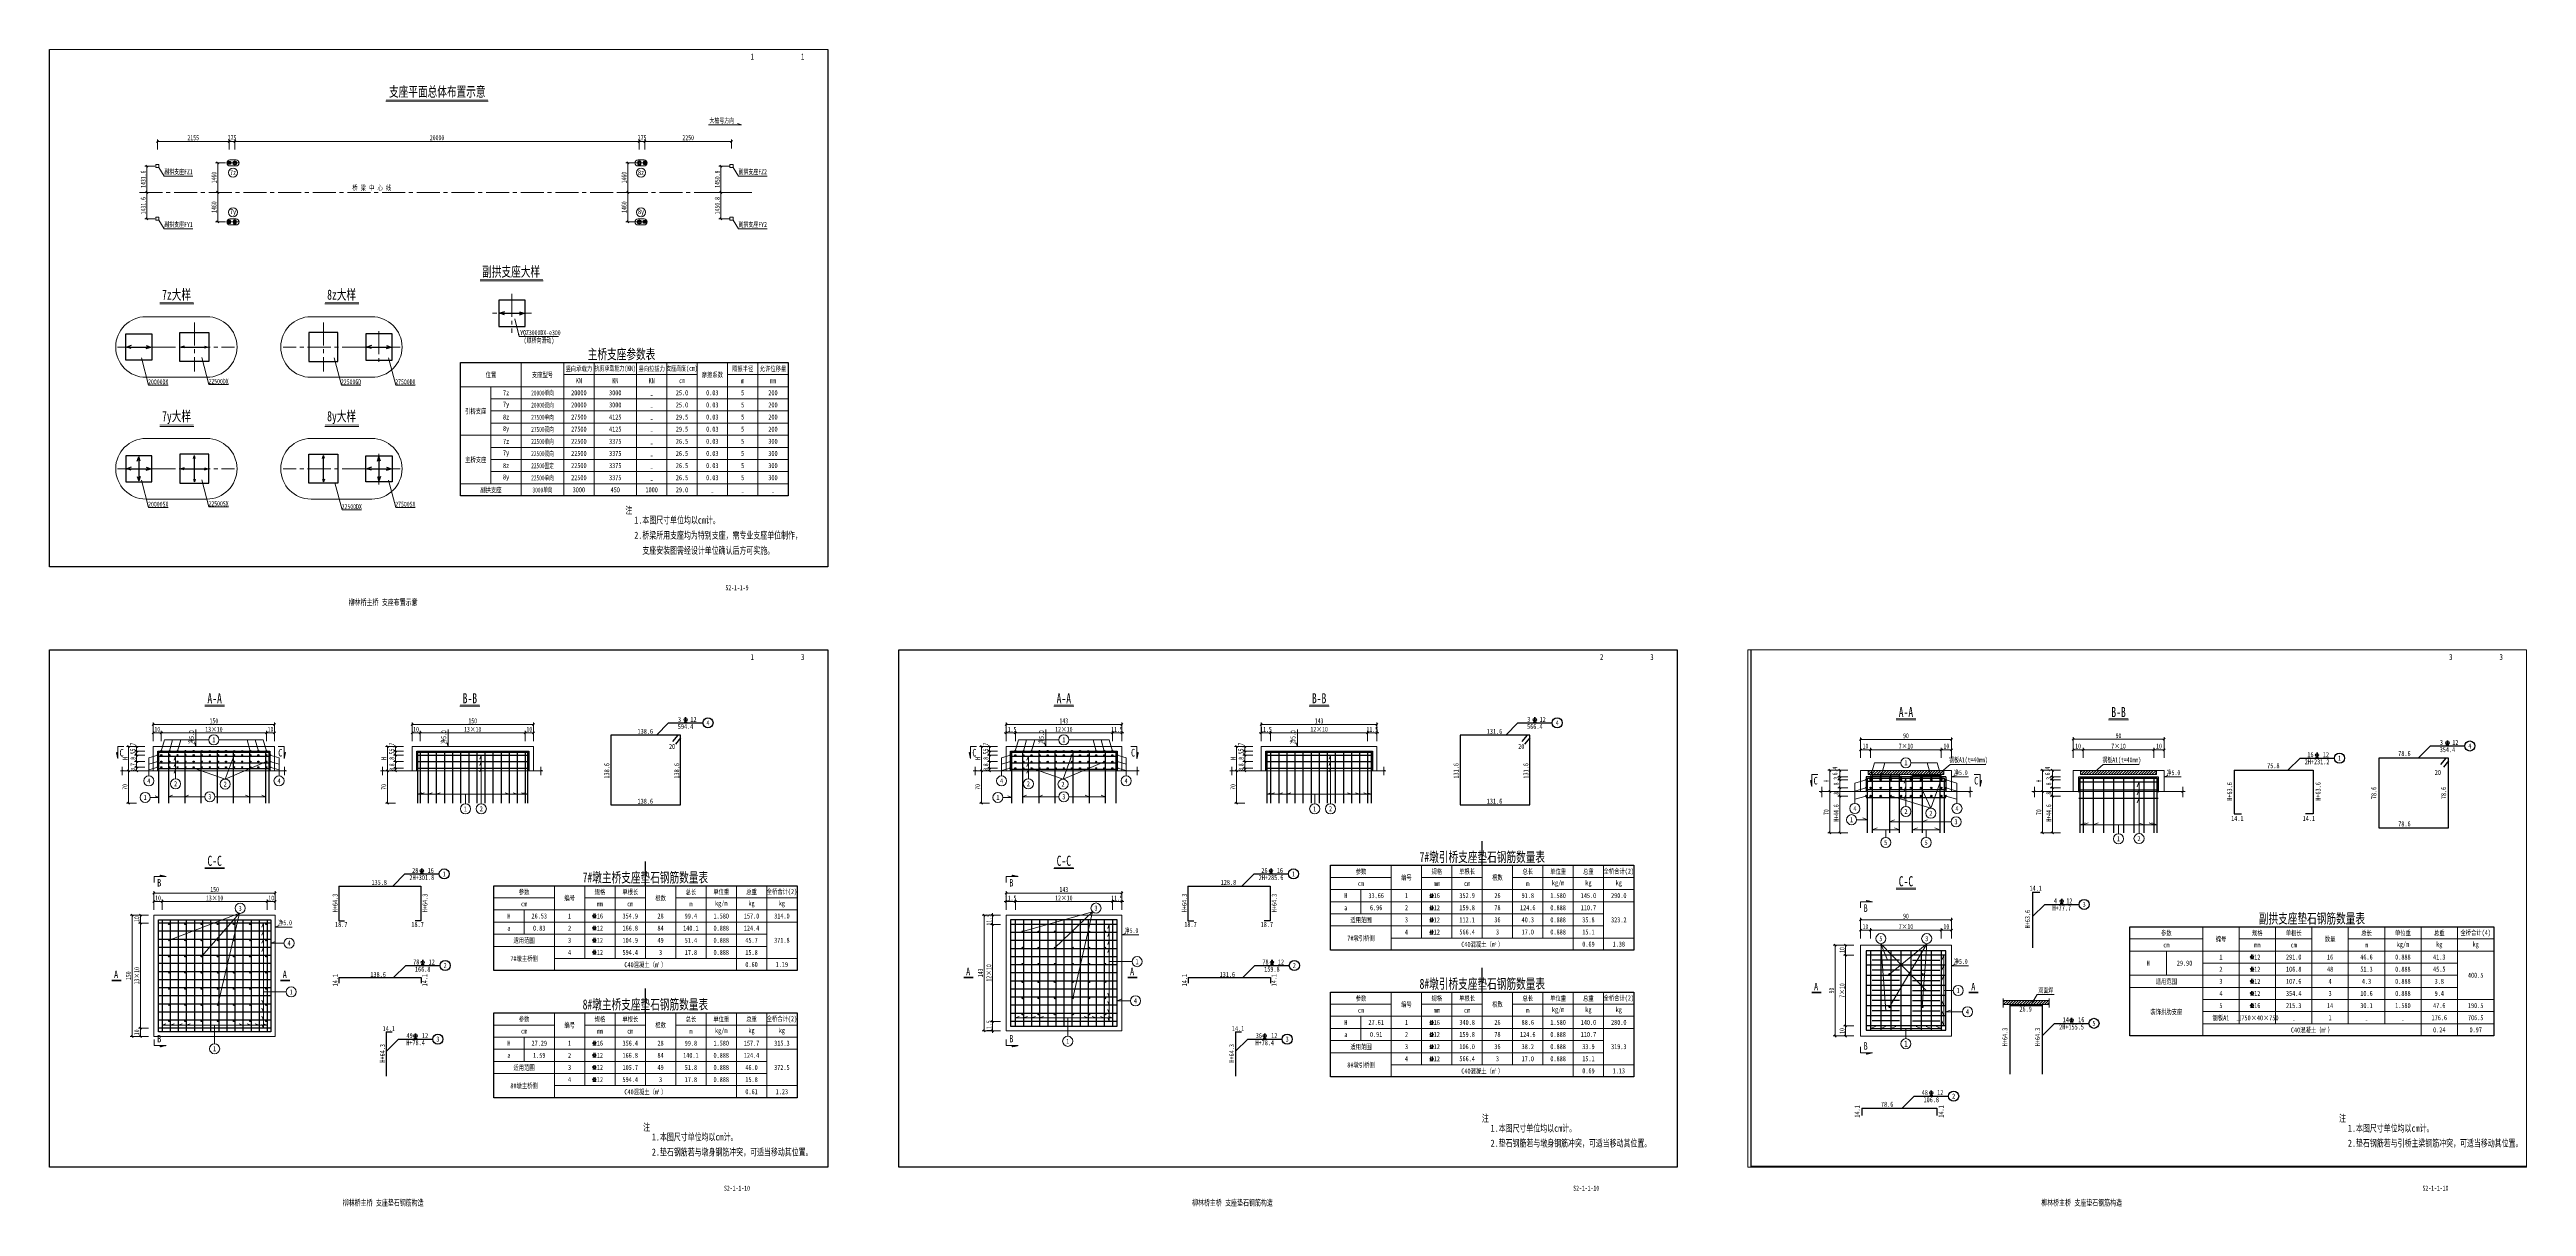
# Paper-space layout '布局1' of a CAD drawing. Header units: millimetres. Extents: x -117 to 1108, y -1158 to 346.
# Drawn here: x -117 to 1108, y -1158 to -586 of the extents above; entities outside this region: 1.
# The model-space entities are those that its viewports show. They can reach past a viewport. Long polylines and large blocks are cut down to what shows.
import ezdxf
from ezdxf.enums import TextEntityAlignment as Align

# ---------------------------------------------------------------- set-up
doc = ezdxf.new("R2010")
doc.units = ezdxf.units.MM
doc.linetypes.add('CENTER2', pattern=[28.575, 19.05, -3.175, 3.175, -3.175])
doc.layers.get('0').update_dxf_attribs({"lineweight": 15})
doc.layers.get('Defpoints').update_dxf_attribs({"color": 8})
for name, color, linetype, lineweight in [('Dim', 4, 'Continuous', 15), ('中心线', 2, 'CENTER2', 15), ('尺寸标注', 4, 'Continuous', 13), ('文字', 7, 'Continuous', 15), ('文本', 7, 'Continuous', 15), ('标注', 4, 'Continuous', 13), ('标注线及字体', 2, 'Continuous', 15), ('粗线', 3, 'Continuous', 35), ('细实线', 4, 'Continuous', 15), ('钢筋', 1, 'Continuous', 30), ('钢筋标注', 7, 'Continuous', 13)]:
    doc.layers.add(name, color=color, linetype=linetype, lineweight=lineweight)
doc.styles.add('111', font='仿宋_GB2312.TTF', dxfattribs={"width": 0.7})
doc.styles.add('Annotative', font='仿宋_GB2312.TTF')
doc.styles.add('BM_Dim', font='仿宋_GB2312.TTF', dxfattribs={"width": 0.85})
doc.styles.add('FS', font='仿宋_GB2312.TTF', dxfattribs={"width": 0.75})
doc.styles.add('TJHZF', font='仿宋_GB2312.TTF', dxfattribs={"width": 0.72})
doc.styles.add('图号专用', font='仿宋_GB2312.TTF', dxfattribs={"width": 0.7})
doc.dimstyles.new('200', dxfattribs={"dimscale": 0, "dimtxt": 2.5, "dimasz": 1, "dimexe": 1, "dimexo": 1, "dimgap": 0.6, "dimtad": 1, "dimdec": 1, "dimdsep": 46, "dimtxsty": '111', "dimblk": 'OBLIQUE', "dimcen": 0, "dimclrd": 4, "dimclre": 4, "dimclrt": 4, "dimadec": 1, "dimazin": 2, "dimtfac": 1, "dimtdec": 0, "dimtix": 1, "dimtmove": 2, "dimatfit": 3, "dimfxl": 4, "dimfxlon": 1, "dimtolj": 1, "dimlwd": -1, "dimlwe": -1, "dimarcsym": 0})

# ---------------------------------------------------------------- blocks, each defined once
blk = doc.blocks.new('1')
at = {"layer": '钢筋标注', "color": 0}
for p, q in [((3350.2, -1343.6), (3351.8, -1343.6)), ((3350.7, -1341.5), (3350.7, -1343.6)), ((3351.4, -1341.5), (3351.4, -1343.6))]:
    blk.add_line(p, q, dxfattribs=at)
at = {"layer": '钢筋标注', "color": 0, "extrusion": (0, 0, -1)}
blk.add_ellipse((3351, -1342.6), major_axis=(0.896, 0), ratio=0.515922, dxfattribs=at)
blk = doc.blocks.new('_Oblique')
at = {"color": 0, "linetype": 'ByBlock', "lineweight": -2}
blk.add_line((-0.5, -0.5), (0.5, 0.5), dxfattribs=at)
blk = doc.blocks.new('*D8')
at = {"color": 4}
for p, q in [((15236.6, 4284.6), (15236.6, 4289.6)), ((15236.6, 4288.6), (15436.6, 4288.6)), ((15436.6, 4284.6), (15436.6, 4289.6))]:
    blk.add_line(p, q, dxfattribs=at)
at = {"layer": 'Defpoints', "color": 0}
for p in [(15436.6, 4288.6), (15236.6, 4278), (15436.6, 4278)]:
    blk.add_point(p, dxfattribs=at)
at = {"color": 4, "rotation": 180}
blk.add_blockref('_Oblique', (15236.6, 4288.6), dxfattribs=at)
at = {"color": 4}
blk.add_blockref('_Oblique', (15436.6, 4288.6), dxfattribs=at)
at = {"color": 4, "insert": (15336.6, 4290.4), "char_height": 2.5, "attachment_point": 5, "style": '111'}
blk.add_mtext('\\A1;20000', dxfattribs=at)
blk = doc.blocks.new('*D9')
at = {"color": 4}
for p, q in [((15231.9, 4278), (15227.1, 4278)), ((15228.1, 4278), (15228.1, 4263.4)), ((15224.1, 4263.4), (15229.1, 4263.4))]:
    blk.add_line(p, q, dxfattribs=at)
at = {"layer": 'Defpoints', "color": 0}
for p in [(15232.9, 4278), (15196.1, 4263.4), (15228.1, 4263.4)]:
    blk.add_point(p, dxfattribs=at)
at = {"color": 4}
for p, rotation in [((15228.1, 4278), 90), ((15228.1, 4263.4), 270)]:
    blk.add_blockref('_Oblique', p, dxfattribs=dict(at, rotation=rotation))
at = {"color": 4, "insert": (15226.3, 4270.7), "char_height": 2.5, "attachment_point": 5, "rotation": 90, "style": '111'}
blk.add_mtext('\\A1;1460', dxfattribs=at)
blk = doc.blocks.new('*D10')
at = {"color": 4}
for p, q in [((15224.1, 4263.4), (15229.1, 4263.4)), ((15228.1, 4248.8), (15228.1, 4263.4)), ((15231.9, 4248.8), (15227.1, 4248.8))]:
    blk.add_line(p, q, dxfattribs=at)
at = {"layer": 'Defpoints', "color": 0}
for p in [(15196.1, 4263.4), (15228.1, 4263.4), (15232.9, 4248.8)]:
    blk.add_point(p, dxfattribs=at)
at = {"color": 4}
for p, rotation in [((15228.1, 4263.4), 90), ((15228.1, 4248.8), 270)]:
    blk.add_blockref('_Oblique', p, dxfattribs=dict(at, rotation=rotation))
at = {"color": 4, "insert": (15226.3, 4256.1), "char_height": 2.5, "attachment_point": 5, "rotation": 90, "style": '111'}
blk.add_mtext('\\A1;1460', dxfattribs=at)
blk = doc.blocks.new('*D62')
at = {"color": 4}
for p, q in [((15197.5, 3447.9), (15195, 3447.9)), ((15197.5, 3437.9), (15197.5, 3450.4)), ((15197.5, 3447.9), (15209, 3447.9)), ((15209, 3437.9), (15209, 3450.4)), ((15209, 3447.9), (15211.5, 3447.9))]:
    blk.add_line(p, q, dxfattribs=at)
at = {"layer": 'Defpoints', "color": 0}
for p in [(15209, 3447.9), (15197.5, 3431.2), (15209, 3425.1)]:
    blk.add_point(p, dxfattribs=at)
at = {"color": 4, "xscale": 2.5, "yscale": 2.5, "zscale": 2.5}
blk.add_blockref('_Oblique', (15197.5, 3447.9), dxfattribs=at)
at = {"color": 4, "xscale": 2.5, "yscale": 2.5, "zscale": 2.5, "rotation": 180}
blk.add_blockref('_Oblique', (15209, 3447.9), dxfattribs=at)
at = {"color": 4, "insert": (15203.2, 3452.3), "char_height": 6.25, "attachment_point": 5, "style": '111'}
blk.add_mtext('\\A1;11.5', dxfattribs=at)
blk = doc.blocks.new('*D63')
at = {"color": 4}
for p, q in [((15209, 3437.9), (15209, 3450.4)), ((15209, 3447.9), (15329, 3447.9)), ((15329, 3437.9), (15329, 3450.4))]:
    blk.add_line(p, q, dxfattribs=at)
at = {"layer": 'Defpoints', "color": 0}
for p in [(15329, 3447.9), (15209, 3425.5), (15329, 3425.5)]:
    blk.add_point(p, dxfattribs=at)
at = {"color": 4, "xscale": 2.5, "yscale": 2.5, "zscale": 2.5, "rotation": 180}
blk.add_blockref('_Oblique', (15209, 3447.9), dxfattribs=at)
at = {"color": 4, "xscale": 2.5, "yscale": 2.5, "zscale": 2.5}
blk.add_blockref('_Oblique', (15329, 3447.9), dxfattribs=at)
at = {"color": 4, "insert": (15269, 3452.4), "char_height": 6.25, "attachment_point": 5, "style": '111'}
blk.add_mtext('\\A1;12×10', dxfattribs=at)
blk = doc.blocks.new('*D64')
at = {"color": 4}
for p, q in [((15329, 3447.9), (15326.5, 3447.9)), ((15329, 3437.9), (15329, 3450.4)), ((15340.5, 3447.9), (15329, 3447.9)), ((15340.5, 3437.9), (15340.5, 3450.4)), ((15340.5, 3447.9), (15343, 3447.9))]:
    blk.add_line(p, q, dxfattribs=at)
at = {"layer": 'Defpoints', "color": 0}
for p in [(15329, 3447.9), (15340.5, 3431.2), (15329, 3425.5)]:
    blk.add_point(p, dxfattribs=at)
at = {"color": 4, "xscale": 2.5, "yscale": 2.5, "zscale": 2.5}
blk.add_blockref('_Oblique', (15329, 3447.9), dxfattribs=at)
at = {"color": 4, "xscale": 2.5, "yscale": 2.5, "zscale": 2.5, "rotation": 180}
blk.add_blockref('_Oblique', (15340.5, 3447.9), dxfattribs=at)
at = {"color": 4, "insert": (15334.7, 3452.3), "char_height": 6.25, "attachment_point": 5, "style": '111'}
blk.add_mtext('\\A1;11.5', dxfattribs=at)
blk = doc.blocks.new('*D65')
at = {"color": 4}
for p, q in [((15197.5, 3448.3), (15197.5, 3460.8)), ((15197.5, 3458.3), (15340.5, 3458.3)), ((15340.5, 3448.3), (15340.5, 3460.8))]:
    blk.add_line(p, q, dxfattribs=at)
at = {"layer": 'Defpoints', "color": 0}
for p in [(15340.5, 3458.3), (15197.5, 3431.2), (15340.5, 3431.2)]:
    blk.add_point(p, dxfattribs=at)
at = {"color": 4, "xscale": 2.5, "yscale": 2.5, "zscale": 2.5, "rotation": 180}
blk.add_blockref('_Oblique', (15197.5, 3458.3), dxfattribs=at)
at = {"color": 4, "xscale": 2.5, "yscale": 2.5, "zscale": 2.5}
blk.add_blockref('_Oblique', (15340.5, 3458.3), dxfattribs=at)
at = {"color": 4, "insert": (15269, 3462.8), "char_height": 6.25, "attachment_point": 5, "style": '111'}
blk.add_mtext('\\A1;143', dxfattribs=at)
blk = doc.blocks.new('*D66')
at = {"color": 4}
for p, q in [((15187, 3431.2), (15174.5, 3431.2)), ((15177, 3425.5), (15177, 3431.2)), ((15187, 3425.5), (15174.5, 3425.5))]:
    blk.add_line(p, q, dxfattribs=at)
at = {"layer": 'Defpoints', "color": 0}
for p in [(15177, 3431.2), (15197.5, 3431.2), (15203.2, 3425.5)]:
    blk.add_point(p, dxfattribs=at)
at = {"color": 4, "xscale": 2.5, "yscale": 2.5, "zscale": 2.5}
for p, rotation in [((15177, 3431.2), 90), ((15177, 3425.5), 270)]:
    blk.add_blockref('_Oblique', p, dxfattribs=dict(at, rotation=rotation))
at = {"color": 4, "insert": (15172.3, 3430.5), "char_height": 6.25, "attachment_point": 5, "rotation": 90, "style": '111'}
blk.add_mtext('\\A1;5.7', dxfattribs=at)
blk = doc.blocks.new('*D67')
at = {"color": 4}
for p, q in [((15187, 3425.5), (15174.5, 3425.5)), ((15187, 3420.5), (15174.5, 3420.5)), ((15177, 3420.5), (15177, 3425.5))]:
    blk.add_line(p, q, dxfattribs=at)
at = {"layer": 'Defpoints', "color": 0}
for p in [(15177, 3425.5), (15203.2, 3425.5), (15203.2, 3420.5)]:
    blk.add_point(p, dxfattribs=at)
at = {"color": 4, "xscale": 2.5, "yscale": 2.5, "zscale": 2.5}
for p, rotation in [((15177, 3425.5), 90), ((15177, 3420.5), 270)]:
    blk.add_blockref('_Oblique', p, dxfattribs=dict(at, rotation=rotation))
at = {"color": 4, "insert": (15172.6, 3423), "char_height": 6.25, "attachment_point": 5, "rotation": 90, "style": '111'}
blk.add_mtext('\\A1;5', dxfattribs=at)
blk = doc.blocks.new('*D68')
at = {"color": 4}
for p, q in [((15177, 3431.2), (15164.5, 3431.2)), ((15167, 3401.2), (15167, 3431.2)), ((15177, 3401.2), (15164.5, 3401.2))]:
    blk.add_line(p, q, dxfattribs=at)
at = {"layer": 'Defpoints', "color": 0}
for p in [(15167, 3431.2), (15197.5, 3431.2), (15182.6, 3401.2)]:
    blk.add_point(p, dxfattribs=at)
at = {"color": 4, "xscale": 2.5, "yscale": 2.5, "zscale": 2.5}
for p, rotation in [((15167, 3431.2), 90), ((15167, 3401.2), 270)]:
    blk.add_blockref('_Oblique', p, dxfattribs=dict(at, rotation=rotation))
at = {"color": 4, "insert": (15162.6, 3416.2), "char_height": 6.25, "attachment_point": 5, "rotation": 90, "style": '111'}
blk.add_mtext('\\A1;H', dxfattribs=at)
blk = doc.blocks.new('剖面箭头')
at = {"ltscale": 10}
h = blk.add_hatch(dxfattribs=at)
h.set_pattern_fill('ANSI31', color=2, style=0)
h.set_pattern_definition([(45, (-182.99888, -777.8594), (-0.088388348, 0.088388348), [])])
h.paths.add_polyline_path([(6, -3), (3.15, -3), (3, -3.6)])
at = {"color": 3, "ltscale": 10}
blk.add_line((0, 0), (0, -3), dxfattribs=at)
at = {"color": 2, "ltscale": 10}
for p, q in [((0, -3), (6, -3)), ((6, -3), (3, -3.6)), ((3, -3.6), (3.15, -3))]:
    blk.add_line(p, q, dxfattribs=at)
blk = doc.blocks.new('*D69')
at = {"color": 4}
for p, q in [((15177, 3401.2), (15164.5, 3401.2)), ((15167, 3401.2), (15167, 3361.2)), ((15177, 3361.2), (15164.5, 3361.2))]:
    blk.add_line(p, q, dxfattribs=at)
at = {"layer": 'Defpoints', "color": 0}
for p in [(15205.9, 3401.2), (15167, 3361.2), (15204.6, 3361.2)]:
    blk.add_point(p, dxfattribs=at)
at = {"color": 4, "xscale": 2.5, "yscale": 2.5, "zscale": 2.5}
for p, rotation in [((15167, 3401.2), 90), ((15167, 3361.2), 270)]:
    blk.add_blockref('_Oblique', p, dxfattribs=dict(at, rotation=rotation))
at = {"color": 4, "insert": (15162.5, 3381.2), "char_height": 6.25, "attachment_point": 5, "rotation": 90, "style": '111'}
blk.add_mtext('\\A1;70', dxfattribs=at)
blk = doc.blocks.new('*D70')
at = {"color": 4}
for p, q in [((15187, 3420.5), (15174.5, 3420.5)), ((15177, 3420.5), (15177, 3412.5)), ((15187, 3412.5), (15174.5, 3412.5))]:
    blk.add_line(p, q, dxfattribs=at)
at = {"layer": 'Defpoints', "color": 0}
for p in [(15203.2, 3420.5), (15177, 3412.5), (15203.2, 3412.5)]:
    blk.add_point(p, dxfattribs=at)
at = {"color": 4, "xscale": 2.5, "yscale": 2.5, "zscale": 2.5}
for p, rotation in [((15177, 3420.5), 90), ((15177, 3412.5), 270)]:
    blk.add_blockref('_Oblique', p, dxfattribs=dict(at, rotation=rotation))
at = {"color": 4, "insert": (15172.6, 3416.5), "char_height": 6.25, "attachment_point": 5, "rotation": 90, "style": '111'}
blk.add_mtext('\\A1;8', dxfattribs=at)
blk = doc.blocks.new('*D71')
at = {"color": 4}
for p, q in [((15187, 3412.5), (15174.5, 3412.5)), ((15177, 3412.5), (15177, 3404.5)), ((15187, 3404.5), (15174.5, 3404.5))]:
    blk.add_line(p, q, dxfattribs=at)
at = {"layer": 'Defpoints', "color": 0}
for p in [(15203.2, 3412.5), (15177, 3404.5), (15203.2, 3404.5)]:
    blk.add_point(p, dxfattribs=at)
at = {"color": 4, "xscale": 2.5, "yscale": 2.5, "zscale": 2.5}
for p, rotation in [((15177, 3412.5), 90), ((15177, 3404.5), 270)]:
    blk.add_blockref('_Oblique', p, dxfattribs=dict(at, rotation=rotation))
at = {"color": 4, "insert": (15172.6, 3408.5), "char_height": 6.25, "attachment_point": 5, "rotation": 90, "style": '111'}
blk.add_mtext('\\A1;8', dxfattribs=at)
blk = doc.blocks.new('*D72')
at = {"color": 4}
for p, q in [((15187, 3404.5), (15174.5, 3404.5)), ((15187, 3401.2), (15174.5, 3401.2)), ((15177, 3404.5), (15177, 3401.2))]:
    blk.add_line(p, q, dxfattribs=at)
at = {"layer": 'Defpoints', "color": 0}
for p in [(15177, 3401.2), (15203.2, 3404.5), (15203.2, 3401.2)]:
    blk.add_point(p, dxfattribs=at)
at = {"color": 4, "xscale": 2.5, "yscale": 2.5, "zscale": 2.5}
for p, rotation in [((15177, 3404.5), 90), ((15177, 3401.2), 270)]:
    blk.add_blockref('_Oblique', p, dxfattribs=dict(at, rotation=rotation))
at = {"color": 4, "insert": (15171.3, 3402.9), "char_height": 6.25, "attachment_point": 5, "rotation": 90, "style": '111'}
blk.add_mtext('\\A1;a', dxfattribs=at)
blk = doc.blocks.new('*D73')
at = {"color": 4}
for p, q in [((15513.1, 3447.9), (15510.6, 3447.9)), ((15513.1, 3437.9), (15513.1, 3450.4)), ((15513.1, 3447.9), (15524.6, 3447.9)), ((15524.6, 3437.9), (15524.6, 3450.4)), ((15524.6, 3447.9), (15527.1, 3447.9))]:
    blk.add_line(p, q, dxfattribs=at)
at = {"layer": 'Defpoints', "color": 0}
for p in [(15524.6, 3447.9), (15513.1, 3431.2), (15524.6, 3425.1)]:
    blk.add_point(p, dxfattribs=at)
at = {"color": 4, "xscale": 2.5, "yscale": 2.5, "zscale": 2.5}
blk.add_blockref('_Oblique', (15513.1, 3447.9), dxfattribs=at)
at = {"color": 4, "xscale": 2.5, "yscale": 2.5, "zscale": 2.5, "rotation": 180}
blk.add_blockref('_Oblique', (15524.6, 3447.9), dxfattribs=at)
at = {"color": 4, "insert": (15518.9, 3452.3), "char_height": 6.25, "attachment_point": 5, "style": '111'}
blk.add_mtext('\\A1;11.5', dxfattribs=at)
blk = doc.blocks.new('*D74')
at = {"color": 4}
for p, q in [((15524.6, 3437.9), (15524.6, 3450.4)), ((15524.6, 3447.9), (15644.6, 3447.9)), ((15644.6, 3437.9), (15644.6, 3450.4))]:
    blk.add_line(p, q, dxfattribs=at)
at = {"layer": 'Defpoints', "color": 0}
for p in [(15644.6, 3447.9), (15524.6, 3425.5), (15644.6, 3425.5)]:
    blk.add_point(p, dxfattribs=at)
at = {"color": 4, "xscale": 2.5, "yscale": 2.5, "zscale": 2.5, "rotation": 180}
blk.add_blockref('_Oblique', (15524.6, 3447.9), dxfattribs=at)
at = {"color": 4, "xscale": 2.5, "yscale": 2.5, "zscale": 2.5}
blk.add_blockref('_Oblique', (15644.6, 3447.9), dxfattribs=at)
at = {"color": 4, "insert": (15584.6, 3452.4), "char_height": 6.25, "attachment_point": 5, "style": '111'}
blk.add_mtext('\\A1;12×10', dxfattribs=at)
blk = doc.blocks.new('*D75')
at = {"color": 4}
for p, q in [((15644.6, 3447.9), (15642.1, 3447.9)), ((15644.6, 3437.9), (15644.6, 3450.4)), ((15656.1, 3447.9), (15644.6, 3447.9)), ((15656.1, 3437.9), (15656.1, 3450.4)), ((15656.1, 3447.9), (15658.6, 3447.9))]:
    blk.add_line(p, q, dxfattribs=at)
at = {"layer": 'Defpoints', "color": 0}
for p in [(15644.6, 3447.9), (15656.1, 3431.2), (15644.6, 3425.5)]:
    blk.add_point(p, dxfattribs=at)
at = {"color": 4, "xscale": 2.5, "yscale": 2.5, "zscale": 2.5}
blk.add_blockref('_Oblique', (15644.6, 3447.9), dxfattribs=at)
at = {"color": 4, "xscale": 2.5, "yscale": 2.5, "zscale": 2.5, "rotation": 180}
blk.add_blockref('_Oblique', (15656.1, 3447.9), dxfattribs=at)
at = {"color": 4, "insert": (15650.4, 3452.3), "char_height": 6.25, "attachment_point": 5, "style": '111'}
blk.add_mtext('\\A1;11.5', dxfattribs=at)
blk = doc.blocks.new('*D76')
at = {"color": 4}
for p, q in [((15513.1, 3448.3), (15513.1, 3460.8)), ((15513.1, 3458.3), (15656.1, 3458.3)), ((15656.1, 3448.3), (15656.1, 3460.8))]:
    blk.add_line(p, q, dxfattribs=at)
at = {"layer": 'Defpoints', "color": 0}
for p in [(15656.1, 3458.3), (15513.1, 3431.2), (15656.1, 3431.2)]:
    blk.add_point(p, dxfattribs=at)
at = {"color": 4, "xscale": 2.5, "yscale": 2.5, "zscale": 2.5, "rotation": 180}
blk.add_blockref('_Oblique', (15513.1, 3458.3), dxfattribs=at)
at = {"color": 4, "xscale": 2.5, "yscale": 2.5, "zscale": 2.5}
blk.add_blockref('_Oblique', (15656.1, 3458.3), dxfattribs=at)
at = {"color": 4, "insert": (15584.6, 3462.8), "char_height": 6.25, "attachment_point": 5, "style": '111'}
blk.add_mtext('\\A1;143', dxfattribs=at)
blk = doc.blocks.new('*D77')
at = {"color": 4}
for p, q in [((15502.6, 3431.2), (15490.1, 3431.2)), ((15492.6, 3425.5), (15492.6, 3431.2)), ((15502.6, 3425.5), (15490.1, 3425.5))]:
    blk.add_line(p, q, dxfattribs=at)
at = {"layer": 'Defpoints', "color": 0}
for p in [(15492.6, 3431.2), (15513.1, 3431.2), (15518.8, 3425.5)]:
    blk.add_point(p, dxfattribs=at)
at = {"color": 4, "xscale": 2.5, "yscale": 2.5, "zscale": 2.5}
for p, rotation in [((15492.6, 3431.2), 90), ((15492.6, 3425.5), 270)]:
    blk.add_blockref('_Oblique', p, dxfattribs=dict(at, rotation=rotation))
at = {"color": 4, "insert": (15487.9, 3430.5), "char_height": 6.25, "attachment_point": 5, "rotation": 90, "style": '111'}
blk.add_mtext('\\A1;5.7', dxfattribs=at)
blk = doc.blocks.new('*D78')
at = {"color": 4}
for p, q in [((15502.6, 3425.5), (15490.1, 3425.5)), ((15502.6, 3420.5), (15490.1, 3420.5)), ((15492.6, 3420.5), (15492.6, 3425.5))]:
    blk.add_line(p, q, dxfattribs=at)
at = {"layer": 'Defpoints', "color": 0}
for p in [(15492.6, 3425.5), (15518.8, 3425.5), (15518.8, 3420.5)]:
    blk.add_point(p, dxfattribs=at)
at = {"color": 4, "xscale": 2.5, "yscale": 2.5, "zscale": 2.5}
for p, rotation in [((15492.6, 3425.5), 90), ((15492.6, 3420.5), 270)]:
    blk.add_blockref('_Oblique', p, dxfattribs=dict(at, rotation=rotation))
at = {"color": 4, "insert": (15488.2, 3423), "char_height": 6.25, "attachment_point": 5, "rotation": 90, "style": '111'}
blk.add_mtext('\\A1;5', dxfattribs=at)
blk = doc.blocks.new('*D79')
at = {"color": 4}
for p, q in [((15492.6, 3401.2), (15480.1, 3401.2)), ((15482.6, 3401.2), (15482.6, 3361.2)), ((15492.6, 3361.2), (15480.1, 3361.2))]:
    blk.add_line(p, q, dxfattribs=at)
at = {"layer": 'Defpoints', "color": 0}
for p in [(15521.5, 3401.2), (15482.6, 3361.2), (15520.2, 3361.2)]:
    blk.add_point(p, dxfattribs=at)
at = {"color": 4, "xscale": 2.5, "yscale": 2.5, "zscale": 2.5}
for p, rotation in [((15482.6, 3401.2), 90), ((15482.6, 3361.2), 270)]:
    blk.add_blockref('_Oblique', p, dxfattribs=dict(at, rotation=rotation))
at = {"color": 4, "insert": (15478.1, 3381.2), "char_height": 6.25, "attachment_point": 5, "rotation": 90, "style": '111'}
blk.add_mtext('\\A1;70', dxfattribs=at)
blk = doc.blocks.new('*D80')
at = {"color": 4}
for p, q in [((15502.6, 3420.5), (15490.1, 3420.5)), ((15492.6, 3420.5), (15492.6, 3412.5)), ((15502.6, 3412.5), (15490.1, 3412.5))]:
    blk.add_line(p, q, dxfattribs=at)
at = {"layer": 'Defpoints', "color": 0}
for p in [(15518.8, 3420.5), (15492.6, 3412.5), (15518.8, 3412.5)]:
    blk.add_point(p, dxfattribs=at)
at = {"color": 4, "xscale": 2.5, "yscale": 2.5, "zscale": 2.5}
for p, rotation in [((15492.6, 3420.5), 90), ((15492.6, 3412.5), 270)]:
    blk.add_blockref('_Oblique', p, dxfattribs=dict(at, rotation=rotation))
at = {"color": 4, "insert": (15488.2, 3416.5), "char_height": 6.25, "attachment_point": 5, "rotation": 90, "style": '111'}
blk.add_mtext('\\A1;8', dxfattribs=at)
blk = doc.blocks.new('*D81')
at = {"color": 4}
for p, q in [((15502.6, 3412.5), (15490.1, 3412.5)), ((15492.6, 3412.5), (15492.6, 3404.5)), ((15502.6, 3404.5), (15490.1, 3404.5))]:
    blk.add_line(p, q, dxfattribs=at)
at = {"layer": 'Defpoints', "color": 0}
for p in [(15518.8, 3412.5), (15492.6, 3404.5), (15518.8, 3404.5)]:
    blk.add_point(p, dxfattribs=at)
at = {"color": 4, "xscale": 2.5, "yscale": 2.5, "zscale": 2.5}
for p, rotation in [((15492.6, 3412.5), 90), ((15492.6, 3404.5), 270)]:
    blk.add_blockref('_Oblique', p, dxfattribs=dict(at, rotation=rotation))
at = {"color": 4, "insert": (15488.2, 3408.5), "char_height": 6.25, "attachment_point": 5, "rotation": 90, "style": '111'}
blk.add_mtext('\\A1;8', dxfattribs=at)
blk = doc.blocks.new('*D82')
at = {"color": 4}
for p, q in [((15502.6, 3404.5), (15490.1, 3404.5)), ((15502.6, 3401.2), (15490.1, 3401.2)), ((15492.6, 3404.5), (15492.6, 3401.2))]:
    blk.add_line(p, q, dxfattribs=at)
at = {"layer": 'Defpoints', "color": 0}
for p in [(15492.6, 3401.2), (15518.8, 3404.5), (15518.8, 3401.2)]:
    blk.add_point(p, dxfattribs=at)
at = {"color": 4, "xscale": 2.5, "yscale": 2.5, "zscale": 2.5}
for p, rotation in [((15492.6, 3404.5), 90), ((15492.6, 3401.2), 270)]:
    blk.add_blockref('_Oblique', p, dxfattribs=dict(at, rotation=rotation))
at = {"color": 4, "insert": (15486.9, 3402.9), "char_height": 6.25, "attachment_point": 5, "rotation": 90, "style": '111'}
blk.add_mtext('\\A1;a', dxfattribs=at)
blk = doc.blocks.new('*D83')
at = {"color": 4}
for p, q in [((15492.6, 3431.2), (15480.1, 3431.2)), ((15482.6, 3401.2), (15482.6, 3431.2)), ((15492.6, 3401.2), (15480.1, 3401.2))]:
    blk.add_line(p, q, dxfattribs=at)
at = {"layer": 'Defpoints', "color": 0}
for p in [(15482.6, 3431.2), (15513.1, 3431.2), (15498.2, 3401.2)]:
    blk.add_point(p, dxfattribs=at)
at = {"color": 4, "xscale": 2.5, "yscale": 2.5, "zscale": 2.5}
for p, rotation in [((15482.6, 3431.2), 90), ((15482.6, 3401.2), 270)]:
    blk.add_blockref('_Oblique', p, dxfattribs=dict(at, rotation=rotation))
at = {"color": 4, "insert": (15478.2, 3416.2), "char_height": 6.25, "attachment_point": 5, "rotation": 90, "style": '111'}
blk.add_mtext('\\A1;H', dxfattribs=at)
blk = doc.blocks.new('*D84')
at = {"color": 4}
for p, q in [((15197.5, 3239.3), (15195, 3239.3)), ((15197.5, 3229.3), (15197.5, 3241.8)), ((15197.5, 3239.3), (15209, 3239.3)), ((15209, 3229.3), (15209, 3241.8)), ((15209, 3239.3), (15211.5, 3239.3))]:
    blk.add_line(p, q, dxfattribs=at)
at = {"layer": 'Defpoints', "color": 0}
for p in [(15209, 3239.3), (15197.5, 3222.7), (15209, 3216.5)]:
    blk.add_point(p, dxfattribs=at)
at = {"color": 4, "xscale": 2.5, "yscale": 2.5, "zscale": 2.5}
blk.add_blockref('_Oblique', (15197.5, 3239.3), dxfattribs=at)
at = {"color": 4, "xscale": 2.5, "yscale": 2.5, "zscale": 2.5, "rotation": 180}
blk.add_blockref('_Oblique', (15209, 3239.3), dxfattribs=at)
at = {"color": 4, "insert": (15203.2, 3243.7), "char_height": 6.25, "attachment_point": 5, "style": '111'}
blk.add_mtext('\\A1;11.5', dxfattribs=at)
blk = doc.blocks.new('*D85')
at = {"color": 4}
for p, q in [((15209, 3229.3), (15209, 3241.8)), ((15209, 3239.3), (15329, 3239.3)), ((15329, 3229.3), (15329, 3241.8))]:
    blk.add_line(p, q, dxfattribs=at)
at = {"layer": 'Defpoints', "color": 0}
for p in [(15329, 3239.3), (15209, 3217), (15329, 3217)]:
    blk.add_point(p, dxfattribs=at)
at = {"color": 4, "xscale": 2.5, "yscale": 2.5, "zscale": 2.5, "rotation": 180}
blk.add_blockref('_Oblique', (15209, 3239.3), dxfattribs=at)
at = {"color": 4, "xscale": 2.5, "yscale": 2.5, "zscale": 2.5}
blk.add_blockref('_Oblique', (15329, 3239.3), dxfattribs=at)
at = {"color": 4, "insert": (15269, 3243.8), "char_height": 6.25, "attachment_point": 5, "style": '111'}
blk.add_mtext('\\A1;12×10', dxfattribs=at)
blk = doc.blocks.new('*D86')
at = {"color": 4}
for p, q in [((15329, 3239.3), (15326.5, 3239.3)), ((15329, 3229.3), (15329, 3241.8)), ((15340.5, 3239.3), (15329, 3239.3)), ((15340.5, 3229.3), (15340.5, 3241.8)), ((15340.5, 3239.3), (15343, 3239.3))]:
    blk.add_line(p, q, dxfattribs=at)
at = {"layer": 'Defpoints', "color": 0}
for p in [(15329, 3239.3), (15340.5, 3222.7), (15329, 3217)]:
    blk.add_point(p, dxfattribs=at)
at = {"color": 4, "xscale": 2.5, "yscale": 2.5, "zscale": 2.5}
blk.add_blockref('_Oblique', (15329, 3239.3), dxfattribs=at)
at = {"color": 4, "xscale": 2.5, "yscale": 2.5, "zscale": 2.5, "rotation": 180}
blk.add_blockref('_Oblique', (15340.5, 3239.3), dxfattribs=at)
at = {"color": 4, "insert": (15334.7, 3243.7), "char_height": 6.25, "attachment_point": 5, "style": '111'}
blk.add_mtext('\\A1;11.5', dxfattribs=at)
blk = doc.blocks.new('*D87')
at = {"color": 4}
for p, q in [((15197.5, 3239.8), (15197.5, 3252.3)), ((15197.5, 3249.8), (15340.5, 3249.8)), ((15340.5, 3239.8), (15340.5, 3252.3))]:
    blk.add_line(p, q, dxfattribs=at)
at = {"layer": 'Defpoints', "color": 0}
for p in [(15340.5, 3249.8), (15197.5, 3222.7), (15340.5, 3222.7)]:
    blk.add_point(p, dxfattribs=at)
at = {"color": 4, "xscale": 2.5, "yscale": 2.5, "zscale": 2.5, "rotation": 180}
blk.add_blockref('_Oblique', (15197.5, 3249.8), dxfattribs=at)
at = {"color": 4, "xscale": 2.5, "yscale": 2.5, "zscale": 2.5}
blk.add_blockref('_Oblique', (15340.5, 3249.8), dxfattribs=at)
at = {"color": 4, "insert": (15269, 3254.3), "char_height": 6.25, "attachment_point": 5, "style": '111'}
blk.add_mtext('\\A1;143', dxfattribs=at)
blk = doc.blocks.new('*D88')
at = {"color": 4}
for p, q in [((15190.8, 3091.2), (15178.3, 3091.2)), ((15180.8, 3091.2), (15180.8, 3093.7)), ((15180.8, 3079.7), (15180.8, 3091.2)), ((15190.8, 3079.7), (15178.3, 3079.7)), ((15180.8, 3079.7), (15180.8, 3077.2))]:
    blk.add_line(p, q, dxfattribs=at)
at = {"layer": 'Defpoints', "color": 0}
for p in [(15180.8, 3091.2), (15203.6, 3091.2), (15197.5, 3079.7)]:
    blk.add_point(p, dxfattribs=at)
at = {"color": 4, "xscale": 2.5, "yscale": 2.5, "zscale": 2.5}
for p, rotation in [((15180.8, 3091.2), 270), ((15180.8, 3079.7), 90)]:
    blk.add_blockref('_Oblique', p, dxfattribs=dict(at, rotation=rotation))
at = {"color": 4, "insert": (15176.4, 3085.4), "char_height": 6.25, "attachment_point": 5, "rotation": 90, "style": '111'}
blk.add_mtext('\\A1;11.5', dxfattribs=at)
blk = doc.blocks.new('*D89')
at = {"color": 4}
for p, q in [((15190.8, 3211.2), (15178.3, 3211.2)), ((15180.8, 3091.2), (15180.8, 3211.2)), ((15190.8, 3091.2), (15178.3, 3091.2))]:
    blk.add_line(p, q, dxfattribs=at)
at = {"layer": 'Defpoints', "color": 0}
for p in [(15180.8, 3211.2), (15203.2, 3211.2), (15203.2, 3091.2)]:
    blk.add_point(p, dxfattribs=at)
at = {"color": 4, "xscale": 2.5, "yscale": 2.5, "zscale": 2.5}
for p, rotation in [((15180.8, 3211.2), 90), ((15180.8, 3091.2), 270)]:
    blk.add_blockref('_Oblique', p, dxfattribs=dict(at, rotation=rotation))
at = {"color": 4, "insert": (15176.3, 3151.2), "char_height": 6.25, "attachment_point": 5, "rotation": 90, "style": '111'}
blk.add_mtext('\\A1;12×10', dxfattribs=at)
blk = doc.blocks.new('*D90')
at = {"color": 4}
for p, q in [((15190.8, 3222.7), (15178.3, 3222.7)), ((15180.8, 3222.7), (15180.8, 3225.2)), ((15180.8, 3222.7), (15180.8, 3211.2)), ((15190.8, 3211.2), (15178.3, 3211.2)), ((15180.8, 3211.2), (15180.8, 3208.7))]:
    blk.add_line(p, q, dxfattribs=at)
at = {"layer": 'Defpoints', "color": 0}
for p in [(15197.5, 3222.7), (15180.8, 3211.2), (15203.2, 3211.2)]:
    blk.add_point(p, dxfattribs=at)
at = {"color": 4, "xscale": 2.5, "yscale": 2.5, "zscale": 2.5}
for p, rotation in [((15180.8, 3222.7), 270), ((15180.8, 3211.2), 90)]:
    blk.add_blockref('_Oblique', p, dxfattribs=dict(at, rotation=rotation))
at = {"color": 4, "insert": (15176.4, 3216.9), "char_height": 6.25, "attachment_point": 5, "rotation": 90, "style": '111'}
blk.add_mtext('\\A1;11.5', dxfattribs=at)
blk = doc.blocks.new('*D91')
at = {"color": 4}
for p, q in [((15180.4, 3222.7), (15167.9, 3222.7)), ((15170.4, 3079.7), (15170.4, 3222.7)), ((15180.4, 3079.7), (15167.9, 3079.7))]:
    blk.add_line(p, q, dxfattribs=at)
at = {"layer": 'Defpoints', "color": 0}
for p in [(15170.4, 3222.7), (15197.5, 3222.7), (15197.5, 3079.7)]:
    blk.add_point(p, dxfattribs=at)
at = {"color": 4, "xscale": 2.5, "yscale": 2.5, "zscale": 2.5}
for p, rotation in [((15170.4, 3222.7), 90), ((15170.4, 3079.7), 270)]:
    blk.add_blockref('_Oblique', p, dxfattribs=dict(at, rotation=rotation))
at = {"color": 4, "insert": (15165.9, 3151.2), "char_height": 6.25, "attachment_point": 5, "rotation": 90, "style": '111'}
blk.add_mtext('\\A1;143', dxfattribs=at)
blk = doc.blocks.new('三级钢')
at = {"color": 7, "lineweight": 18}
for p, q in [((-0.2, -1.13), (-0.2, 1.22)), ((0.2, -1.13), (0.2, 1.22)), ((-0.8, -1.13), (0.78, -1.13))]:
    blk.add_line(p, q, dxfattribs=at)
blk.add_ellipse((0, 0), major_axis=(0.966, 0), ratio=0.701732, dxfattribs=at)
blk = doc.blocks.new('gjdy')
at = {"lineweight": 25}
for p, q in [((0, 0), (6, 6)), ((6, 6), (23, 6))]:
    blk.add_line(p, q, dxfattribs=at)
blk.add_circle((25.5, 6), 2.5, dxfattribs=at)
at = {"xscale": 0.9600000000209548, "yscale": 0.9600000000209548, "zscale": 0.9600000000209548}
blk.add_blockref('三级钢', (14.42, 7.59), dxfattribs=at)
blk = doc.blocks.new('*D92')
at = {"color": 4}
for p, q in [((15198.3, 4284.6), (15198.3, 4289.6)), ((15233.8, 4288.6), (15198.3, 4288.6)), ((15233.8, 4284.6), (15233.8, 4289.6))]:
    blk.add_line(p, q, dxfattribs=at)
at = {"layer": 'Defpoints', "color": 0}
for p in [(15198.3, 4288.6), (15198.3, 4283.1), (15233.8, 4278)]:
    blk.add_point(p, dxfattribs=at)
at = {"color": 4, "rotation": 180}
blk.add_blockref('_Oblique', (15198.3, 4288.6), dxfattribs=at)
at = {"color": 4}
blk.add_blockref('_Oblique', (15233.8, 4288.6), dxfattribs=at)
at = {"color": 4, "insert": (15216, 4290.4), "char_height": 2.5, "attachment_point": 5, "style": '111'}
blk.add_mtext('\\A1;2155', dxfattribs=at)
blk = doc.blocks.new('*D93')
at = {"color": 4}
for p, q in [((15439.3, 4284.6), (15439.3, 4289.6)), ((15482.2, 4288.6), (15439.3, 4288.6)), ((15482.2, 4285.1), (15482.2, 4289.6))]:
    blk.add_line(p, q, dxfattribs=at)
at = {"layer": 'Defpoints', "color": 0}
for p in [(15439.3, 4288.6), (15439.3, 4278), (15482.2, 4284.1)]:
    blk.add_point(p, dxfattribs=at)
at = {"color": 4, "rotation": 180}
blk.add_blockref('_Oblique', (15439.3, 4288.6), dxfattribs=at)
at = {"color": 4}
blk.add_blockref('_Oblique', (15482.2, 4288.6), dxfattribs=at)
at = {"color": 4, "insert": (15460.8, 4290.4), "char_height": 2.5, "attachment_point": 5, "style": '111'}
blk.add_mtext('\\A1;2250', dxfattribs=at)
blk = doc.blocks.new('*D94')
at = {"color": 4}
for p, q in [((15197.1, 4276.4), (15192.1, 4276.4)), ((15193.1, 4276.4), (15193.1, 4263.4)), ((15197.1, 4263.4), (15192.1, 4263.4))]:
    blk.add_line(p, q, dxfattribs=at)
at = {"layer": 'Defpoints', "color": 0}
for p in [(15198.8, 4276.4), (15193.1, 4263.4), (15199.9, 4263.4)]:
    blk.add_point(p, dxfattribs=at)
at = {"color": 4}
for p, rotation in [((15193.1, 4276.4), 90), ((15193.1, 4263.4), 270)]:
    blk.add_blockref('_Oblique', p, dxfattribs=dict(at, rotation=rotation))
at = {"color": 4, "insert": (15191.3, 4269.9), "char_height": 2.5, "attachment_point": 5, "rotation": 90, "style": '111'}
blk.add_mtext('\\A1;1431.6', dxfattribs=at)
blk = doc.blocks.new('*D95')
at = {"color": 4}
for p, q in [((15197.1, 4263.4), (15192.1, 4263.4)), ((15193.1, 4250.3), (15193.1, 4263.4)), ((15197.1, 4250.3), (15192.1, 4250.3))]:
    blk.add_line(p, q, dxfattribs=at)
at = {"layer": 'Defpoints', "color": 0}
for p in [(15193.1, 4263.4), (15199.9, 4263.4), (15198.8, 4250.3)]:
    blk.add_point(p, dxfattribs=at)
at = {"color": 4}
for p, rotation in [((15193.1, 4263.4), 90), ((15193.1, 4250.3), 270)]:
    blk.add_blockref('_Oblique', p, dxfattribs=dict(at, rotation=rotation))
at = {"color": 4, "insert": (15191.3, 4256.8), "char_height": 2.5, "attachment_point": 5, "rotation": 90, "style": '111'}
blk.add_mtext('\\A1;1431.6', dxfattribs=at)
blk = doc.blocks.new('*D96')
at = {"color": 4}
for p, q in [((15481, 4276.4), (15476, 4276.4)), ((15477, 4276.4), (15477, 4263.4)), ((15473, 4263.4), (15478, 4263.4))]:
    blk.add_line(p, q, dxfattribs=at)
at = {"layer": 'Defpoints', "color": 0}
for p in [(15482.2, 4276.4), (15199.9, 4263.4), (15477, 4263.4)]:
    blk.add_point(p, dxfattribs=at)
at = {"color": 4}
for p, rotation in [((15477, 4276.4), 90), ((15477, 4263.4), 270)]:
    blk.add_blockref('_Oblique', p, dxfattribs=dict(at, rotation=rotation))
at = {"color": 4, "insert": (15475.2, 4269.9), "char_height": 2.5, "attachment_point": 5, "rotation": 90, "style": '111'}
blk.add_mtext('\\A1;1450.8', dxfattribs=at)
blk = doc.blocks.new('*D97')
at = {"color": 4}
for p, q in [((15481, 4263.4), (15476, 4263.4)), ((15477, 4250.3), (15477, 4263.4)), ((15481, 4250.3), (15476, 4250.3))]:
    blk.add_line(p, q, dxfattribs=at)
at = {"layer": 'Defpoints', "color": 0}
for p in [(15477, 4263.4), (15482.2, 4263.4), (15482.2, 4250.3)]:
    blk.add_point(p, dxfattribs=at)
at = {"color": 4}
for p, rotation in [((15477, 4263.4), 90), ((15477, 4250.3), 270)]:
    blk.add_blockref('_Oblique', p, dxfattribs=dict(at, rotation=rotation))
at = {"color": 4, "insert": (15475.2, 4256.8), "char_height": 2.5, "attachment_point": 5, "rotation": 90, "style": '111'}
blk.add_mtext('\\A1;1450.8', dxfattribs=at)
blk = doc.blocks.new('*D98')
at = {"color": 4}
for p, q in [((16138.6, 3379.9), (16138.6, 3389.9)), ((16138.6, 3387.9), (16148.6, 3387.9)), ((16148.6, 3379.9), (16148.6, 3389.9))]:
    blk.add_line(p, q, dxfattribs=at)
at = {"layer": 'Defpoints', "color": 0}
for p in [(16148.6, 3387.9), (16138.6, 3367.5), (16148.6, 3361.3)]:
    blk.add_point(p, dxfattribs=at)
at = {"color": 4, "xscale": 2, "yscale": 2, "zscale": 2, "rotation": 180}
blk.add_blockref('_Oblique', (16138.6, 3387.9), dxfattribs=at)
at = {"color": 4, "xscale": 2, "yscale": 2, "zscale": 2}
blk.add_blockref('_Oblique', (16148.6, 3387.9), dxfattribs=at)
at = {"color": 4, "insert": (16143.6, 3391.5), "char_height": 5, "attachment_point": 5, "style": '111'}
blk.add_mtext('\\A1;10', dxfattribs=at)
blk = doc.blocks.new('*D99')
at = {"color": 4}
for p, q in [((16148.6, 3379.9), (16148.6, 3389.9)), ((16148.6, 3387.9), (16218.6, 3387.9)), ((16218.6, 3379.9), (16218.6, 3389.9))]:
    blk.add_line(p, q, dxfattribs=at)
at = {"layer": 'Defpoints', "color": 0}
for p in [(16218.6, 3387.9), (16148.6, 3361.8), (16218.6, 3361.8)]:
    blk.add_point(p, dxfattribs=at)
at = {"color": 4, "xscale": 2, "yscale": 2, "zscale": 2, "rotation": 180}
blk.add_blockref('_Oblique', (16148.6, 3387.9), dxfattribs=at)
at = {"color": 4, "xscale": 2, "yscale": 2, "zscale": 2}
blk.add_blockref('_Oblique', (16218.6, 3387.9), dxfattribs=at)
at = {"color": 4, "insert": (16183.6, 3391.5), "char_height": 5, "attachment_point": 5, "style": '111'}
blk.add_mtext('\\A1;7×10', dxfattribs=at)
blk = doc.blocks.new('*D100')
at = {"color": 4}
for p, q in [((16218.6, 3379.9), (16218.6, 3389.9)), ((16228.6, 3387.9), (16218.6, 3387.9)), ((16228.6, 3379.9), (16228.6, 3389.9))]:
    blk.add_line(p, q, dxfattribs=at)
at = {"layer": 'Defpoints', "color": 0}
for p in [(16218.6, 3387.9), (16218.6, 3361.8), (16228.6, 3367.5)]:
    blk.add_point(p, dxfattribs=at)
at = {"color": 4, "xscale": 2, "yscale": 2, "zscale": 2, "rotation": 180}
blk.add_blockref('_Oblique', (16218.6, 3387.9), dxfattribs=at)
at = {"color": 4, "xscale": 2, "yscale": 2, "zscale": 2}
blk.add_blockref('_Oblique', (16228.6, 3387.9), dxfattribs=at)
at = {"color": 4, "insert": (16223.6, 3391.5), "char_height": 5, "attachment_point": 5, "style": '111'}
blk.add_mtext('\\A1;10', dxfattribs=at)
blk = doc.blocks.new('*D101')
at = {"color": 4}
for p, q in [((16138.6, 3390.1), (16138.6, 3400.1)), ((16138.6, 3398.1), (16228.6, 3398.1)), ((16228.6, 3390.1), (16228.6, 3400.1))]:
    blk.add_line(p, q, dxfattribs=at)
at = {"layer": 'Defpoints', "color": 0}
for p in [(16228.6, 3398.1), (16138.6, 3367.5), (16228.6, 3367.5)]:
    blk.add_point(p, dxfattribs=at)
at = {"color": 4, "xscale": 2, "yscale": 2, "zscale": 2, "rotation": 180}
blk.add_blockref('_Oblique', (16138.6, 3398.1), dxfattribs=at)
at = {"color": 4, "xscale": 2, "yscale": 2, "zscale": 2}
blk.add_blockref('_Oblique', (16228.6, 3398.1), dxfattribs=at)
at = {"color": 4, "insert": (16183.6, 3401.7), "char_height": 5, "attachment_point": 5, "style": '111'}
blk.add_mtext('\\A1;90', dxfattribs=at)
blk = doc.blocks.new('*D102')
at = {"color": 4}
for p, q in [((16126.1, 3367.5), (16116.1, 3367.5)), ((16126.1, 3361.1), (16116.1, 3361.1)), ((16118.1, 3361.1), (16118.1, 3367.5))]:
    blk.add_line(p, q, dxfattribs=at)
at = {"layer": 'Defpoints', "color": 0}
for p in [(16118.1, 3367.5), (16138.6, 3367.5), (16144.3, 3361.1)]:
    blk.add_point(p, dxfattribs=at)
at = {"color": 4, "xscale": 2, "yscale": 2, "zscale": 2}
for p, rotation in [((16118.1, 3367.5), 90), ((16118.1, 3361.1), 270)]:
    blk.add_blockref('_Oblique', p, dxfattribs=dict(at, rotation=rotation))
at = {"color": 4, "insert": (16113.4, 3366.8), "char_height": 5, "attachment_point": 5, "rotation": 90, "style": '111'}
blk.add_mtext('\\A1;6.4', dxfattribs=at)
blk = doc.blocks.new('*D103')
at = {"color": 4}
for p, q in [((16126.1, 3361.1), (16116.1, 3361.1)), ((16126.1, 3358.1), (16116.1, 3358.1)), ((16118.1, 3361.1), (16118.1, 3363.1)), ((16118.1, 3358.1), (16118.1, 3361.1)), ((16118.1, 3358.1), (16118.1, 3356.1))]:
    blk.add_line(p, q, dxfattribs=at)
at = {"layer": 'Defpoints', "color": 0}
for p in [(16118.1, 3361.1), (16144.3, 3361.1), (16144.3, 3358.1)]:
    blk.add_point(p, dxfattribs=at)
at = {"color": 4, "xscale": 2, "yscale": 2, "zscale": 2}
for p, rotation in [((16118.1, 3361.1), 270), ((16118.1, 3358.1), 90)]:
    blk.add_blockref('_Oblique', p, dxfattribs=dict(at, rotation=rotation))
at = {"color": 4, "insert": (16114.6, 3359.6), "char_height": 5, "attachment_point": 5, "rotation": 90, "style": '111'}
blk.add_mtext('\\A1;3', dxfattribs=at)
blk = doc.blocks.new('*D104')
at = {"color": 4}
for p, q in [((16116.3, 3367.5), (16106.3, 3367.5)), ((16108.3, 3346.5), (16108.3, 3367.5)), ((16116.3, 3346.5), (16106.3, 3346.5))]:
    blk.add_line(p, q, dxfattribs=at)
at = {"layer": 'Defpoints', "color": 0}
for p in [(16108.3, 3367.5), (16138.8, 3367.5), (16123.9, 3346.5)]:
    blk.add_point(p, dxfattribs=at)
at = {"color": 4, "xscale": 2, "yscale": 2, "zscale": 2}
for p, rotation in [((16108.3, 3367.5), 90), ((16108.3, 3346.5), 270)]:
    blk.add_blockref('_Oblique', p, dxfattribs=dict(at, rotation=rotation))
at = {"color": 4, "insert": (16104.8, 3357), "char_height": 5, "attachment_point": 5, "rotation": 90, "style": '111'}
blk.add_mtext('\\A1;H', dxfattribs=at)
blk = doc.blocks.new('*D105')
at = {"color": 4}
for p, q in [((16116.3, 3346.5), (16106.3, 3346.5)), ((16108.3, 3346.5), (16108.3, 3305.8)), ((16116.3, 3305.8), (16106.3, 3305.8))]:
    blk.add_line(p, q, dxfattribs=at)
at = {"layer": 'Defpoints', "color": 0}
for p in [(16147.2, 3346.5), (16108.3, 3305.8), (16145.7, 3305.8)]:
    blk.add_point(p, dxfattribs=at)
at = {"color": 4, "xscale": 2, "yscale": 2, "zscale": 2}
for p, rotation in [((16108.3, 3346.5), 90), ((16108.3, 3305.8), 270)]:
    blk.add_blockref('_Oblique', p, dxfattribs=dict(at, rotation=rotation))
at = {"color": 4, "insert": (16104.7, 3326.1), "char_height": 5, "attachment_point": 5, "rotation": 90, "style": '111'}
blk.add_mtext('\\A1;70', dxfattribs=at)
blk = doc.blocks.new('*D106')
at = {"color": 4}
for p, q in [((16126.1, 3358.1), (16116.1, 3358.1)), ((16118.1, 3358.1), (16118.1, 3350.1)), ((16126.1, 3350.1), (16116.1, 3350.1))]:
    blk.add_line(p, q, dxfattribs=at)
at = {"layer": 'Defpoints', "color": 0}
for p in [(16144.3, 3358.1), (16118.1, 3350.1), (16144.3, 3350.1)]:
    blk.add_point(p, dxfattribs=at)
at = {"color": 4, "xscale": 2, "yscale": 2, "zscale": 2}
for p, rotation in [((16118.1, 3358.1), 90), ((16118.1, 3350.1), 270)]:
    blk.add_blockref('_Oblique', p, dxfattribs=dict(at, rotation=rotation))
at = {"color": 4, "insert": (16114.6, 3354.1), "char_height": 5, "attachment_point": 5, "rotation": 90, "style": '111'}
blk.add_mtext('\\A1;8', dxfattribs=at)
blk = doc.blocks.new('*D107')
at = {"color": 4}
for p, q in [((16126.1, 3350.1), (16116.1, 3350.1)), ((16118.1, 3350.1), (16118.1, 3342.1)), ((16126.1, 3342.1), (16116.1, 3342.1))]:
    blk.add_line(p, q, dxfattribs=at)
at = {"layer": 'Defpoints', "color": 0}
for p in [(16144.3, 3350.1), (16118.1, 3342.1), (16144.3, 3342.1)]:
    blk.add_point(p, dxfattribs=at)
at = {"color": 4, "xscale": 2, "yscale": 2, "zscale": 2}
for p, rotation in [((16118.1, 3350.1), 90), ((16118.1, 3342.1), 270)]:
    blk.add_blockref('_Oblique', p, dxfattribs=dict(at, rotation=rotation))
at = {"color": 4, "insert": (16114.6, 3344.9), "char_height": 5, "attachment_point": 5, "rotation": 90, "style": '111'}
blk.add_mtext('\\A1;8', dxfattribs=at)
blk = doc.blocks.new('*D108')
at = {"color": 4}
for p, q in [((16126.1, 3342.1), (16116.1, 3342.1)), ((16118.1, 3342.1), (16118.1, 3305.8)), ((16126.1, 3305.8), (16116.1, 3305.8))]:
    blk.add_line(p, q, dxfattribs=at)
at = {"layer": 'Defpoints', "color": 0}
for p in [(16144.3, 3342.1), (16118.1, 3305.8), (16145.7, 3305.8)]:
    blk.add_point(p, dxfattribs=at)
at = {"color": 4, "xscale": 2, "yscale": 2, "zscale": 2}
for p, rotation in [((16118.1, 3342.1), 90), ((16118.1, 3305.8), 270)]:
    blk.add_blockref('_Oblique', p, dxfattribs=dict(at, rotation=rotation))
at = {"color": 4, "insert": (16114.6, 3323.9), "char_height": 5, "attachment_point": 5, "rotation": 90, "style": '111'}
blk.add_mtext('\\A1;^IH+44.6', dxfattribs=at)
blk = doc.blocks.new('*D109')
at = {"color": 4}
for p, q in [((16138.6, 3201.3), (16138.6, 3211.3)), ((16148.6, 3201.3), (16148.6, 3211.3)), ((16138.6, 3209.3), (16148.6, 3209.3))]:
    blk.add_line(p, q, dxfattribs=at)
at = {"layer": 'Defpoints', "color": 0}
for p in [(16148.6, 3209.3), (16138.6, 3194.7), (16148.6, 3188.5)]:
    blk.add_point(p, dxfattribs=at)
at = {"color": 4, "xscale": 2, "yscale": 2, "zscale": 2, "rotation": 180}
blk.add_blockref('_Oblique', (16138.6, 3209.3), dxfattribs=at)
at = {"color": 4, "xscale": 2, "yscale": 2, "zscale": 2}
blk.add_blockref('_Oblique', (16148.6, 3209.3), dxfattribs=at)
at = {"color": 4, "insert": (16143.6, 3212.9), "char_height": 5, "attachment_point": 5, "style": '111'}
blk.add_mtext('\\A1;10', dxfattribs=at)
blk = doc.blocks.new('*D110')
at = {"color": 4}
for p, q in [((16148.6, 3201.3), (16148.6, 3211.3)), ((16218.6, 3201.3), (16218.6, 3211.3)), ((16148.6, 3209.3), (16218.6, 3209.3))]:
    blk.add_line(p, q, dxfattribs=at)
at = {"layer": 'Defpoints', "color": 0}
for p in [(16218.6, 3209.3), (16148.6, 3189), (16218.6, 3189)]:
    blk.add_point(p, dxfattribs=at)
at = {"color": 4, "xscale": 2, "yscale": 2, "zscale": 2, "rotation": 180}
blk.add_blockref('_Oblique', (16148.6, 3209.3), dxfattribs=at)
at = {"color": 4, "xscale": 2, "yscale": 2, "zscale": 2}
blk.add_blockref('_Oblique', (16218.6, 3209.3), dxfattribs=at)
at = {"color": 4, "insert": (16183.6, 3212.9), "char_height": 5, "attachment_point": 5, "style": '111'}
blk.add_mtext('\\A1;7×10', dxfattribs=at)
blk = doc.blocks.new('*D111')
at = {"color": 4}
for p, q in [((16218.6, 3201.3), (16218.6, 3211.3)), ((16228.6, 3201.3), (16228.6, 3211.3)), ((16228.6, 3209.3), (16218.6, 3209.3))]:
    blk.add_line(p, q, dxfattribs=at)
at = {"layer": 'Defpoints', "color": 0}
for p in [(16218.6, 3209.3), (16218.6, 3189), (16228.6, 3194.7)]:
    blk.add_point(p, dxfattribs=at)
at = {"color": 4, "xscale": 2, "yscale": 2, "zscale": 2, "rotation": 180}
blk.add_blockref('_Oblique', (16218.6, 3209.3), dxfattribs=at)
at = {"color": 4, "xscale": 2, "yscale": 2, "zscale": 2}
blk.add_blockref('_Oblique', (16228.6, 3209.3), dxfattribs=at)
at = {"color": 4, "insert": (16223.6, 3212.9), "char_height": 5, "attachment_point": 5, "style": '111'}
blk.add_mtext('\\A1;10', dxfattribs=at)
blk = doc.blocks.new('*D112')
at = {"color": 4}
for p, q in [((16138.6, 3211.7), (16138.6, 3221.7)), ((16138.6, 3219.7), (16228.6, 3219.7)), ((16228.6, 3211.7), (16228.6, 3221.7))]:
    blk.add_line(p, q, dxfattribs=at)
at = {"layer": 'Defpoints', "color": 0}
for p in [(16228.6, 3219.7), (16138.6, 3194.7), (16228.6, 3194.7)]:
    blk.add_point(p, dxfattribs=at)
at = {"color": 4, "xscale": 2, "yscale": 2, "zscale": 2, "rotation": 180}
blk.add_blockref('_Oblique', (16138.6, 3219.7), dxfattribs=at)
at = {"color": 4, "xscale": 2, "yscale": 2, "zscale": 2}
blk.add_blockref('_Oblique', (16228.6, 3219.7), dxfattribs=at)
at = {"color": 4, "insert": (16183.6, 3223.3), "char_height": 5, "attachment_point": 5, "style": '111'}
blk.add_mtext('\\A1;90', dxfattribs=at)
blk = doc.blocks.new('*D113')
at = {"color": 4}
for p, q in [((16131.9, 3114.7), (16121.9, 3114.7)), ((16123.9, 3104.7), (16123.9, 3114.7)), ((16131.9, 3104.7), (16121.9, 3104.7))]:
    blk.add_line(p, q, dxfattribs=at)
at = {"layer": 'Defpoints', "color": 0}
for p in [(16123.9, 3114.7), (16144.7, 3114.7), (16138.6, 3104.7)]:
    blk.add_point(p, dxfattribs=at)
at = {"color": 4, "xscale": 2, "yscale": 2, "zscale": 2}
for p, rotation in [((16123.9, 3114.7), 90), ((16123.9, 3104.7), 270)]:
    blk.add_blockref('_Oblique', p, dxfattribs=dict(at, rotation=rotation))
at = {"color": 4, "insert": (16120.4, 3109.7), "char_height": 5, "attachment_point": 5, "rotation": 90, "style": '111'}
blk.add_mtext('\\A1;10', dxfattribs=at)
blk = doc.blocks.new('*D114')
at = {"color": 4}
for p, q in [((16131.9, 3184.7), (16121.9, 3184.7)), ((16123.9, 3114.7), (16123.9, 3184.7)), ((16131.9, 3114.7), (16121.9, 3114.7))]:
    blk.add_line(p, q, dxfattribs=at)
at = {"layer": 'Defpoints', "color": 0}
for p in [(16123.9, 3184.7), (16144.3, 3184.7), (16144.3, 3114.7)]:
    blk.add_point(p, dxfattribs=at)
at = {"color": 4, "xscale": 2, "yscale": 2, "zscale": 2}
for p, rotation in [((16123.9, 3184.7), 90), ((16123.9, 3114.7), 270)]:
    blk.add_blockref('_Oblique', p, dxfattribs=dict(at, rotation=rotation))
at = {"color": 4, "insert": (16120.4, 3149.7), "char_height": 5, "attachment_point": 5, "rotation": 90, "style": '111'}
blk.add_mtext('\\A1;7×10', dxfattribs=at)
blk = doc.blocks.new('*D115')
at = {"color": 4}
for p, q in [((16131.9, 3194.7), (16121.9, 3194.7)), ((16123.9, 3194.7), (16123.9, 3184.7)), ((16131.9, 3184.7), (16121.9, 3184.7))]:
    blk.add_line(p, q, dxfattribs=at)
at = {"layer": 'Defpoints', "color": 0}
for p in [(16138.6, 3194.7), (16123.9, 3184.7), (16144.3, 3184.7)]:
    blk.add_point(p, dxfattribs=at)
at = {"color": 4, "xscale": 2, "yscale": 2, "zscale": 2}
for p, rotation in [((16123.9, 3194.7), 90), ((16123.9, 3184.7), 270)]:
    blk.add_blockref('_Oblique', p, dxfattribs=dict(at, rotation=rotation))
at = {"color": 4, "insert": (16120.4, 3189.7), "char_height": 5, "attachment_point": 5, "rotation": 90, "style": '111'}
blk.add_mtext('\\A1;10', dxfattribs=at)
blk = doc.blocks.new('*D116')
at = {"color": 4}
for p, q in [((16121.6, 3194.7), (16111.6, 3194.7)), ((16113.6, 3104.7), (16113.6, 3194.7)), ((16121.6, 3104.7), (16111.6, 3104.7))]:
    blk.add_line(p, q, dxfattribs=at)
at = {"layer": 'Defpoints', "color": 0}
for p in [(16113.6, 3194.7), (16138.6, 3194.7), (16138.6, 3104.7)]:
    blk.add_point(p, dxfattribs=at)
at = {"color": 4, "xscale": 2, "yscale": 2, "zscale": 2}
for p, rotation in [((16113.6, 3194.7), 90), ((16113.6, 3104.7), 270)]:
    blk.add_blockref('_Oblique', p, dxfattribs=dict(at, rotation=rotation))
at = {"color": 4, "insert": (16110, 3149.7), "char_height": 5, "attachment_point": 5, "rotation": 90, "style": '111'}
blk.add_mtext('\\A1;90', dxfattribs=at)
blk = doc.blocks.new('*D120')
at = {"color": 4}
for p, q in [((15436.6, 4288.6), (15435.6, 4288.6)), ((15436.6, 4284.6), (15436.6, 4289.6)), ((15436.6, 4288.6), (15439.3, 4288.6)), ((15439.3, 4284.6), (15439.3, 4289.6)), ((15439.3, 4288.6), (15440.3, 4288.6))]:
    blk.add_line(p, q, dxfattribs=at)
at = {"layer": 'Defpoints', "color": 0}
for p in [(15439.3, 4288.6), (15436.6, 4278), (15439.3, 4278)]:
    blk.add_point(p, dxfattribs=at)
at = {"color": 4}
blk.add_blockref('_Oblique', (15436.6, 4288.6), dxfattribs=at)
at = {"color": 4, "rotation": 180}
blk.add_blockref('_Oblique', (15439.3, 4288.6), dxfattribs=at)
at = {"color": 4, "insert": (15438, 4290.4), "char_height": 2.5, "attachment_point": 5, "style": '111'}
blk.add_mtext('\\A1;275', dxfattribs=at)
blk = doc.blocks.new('*D121')
at = {"color": 4}
for p, q in [((15233.8, 4288.6), (15232.8, 4288.6)), ((15233.8, 4284.6), (15233.8, 4289.6)), ((15236.6, 4288.6), (15233.8, 4288.6)), ((15236.6, 4284.6), (15236.6, 4289.6)), ((15236.6, 4288.6), (15237.6, 4288.6))]:
    blk.add_line(p, q, dxfattribs=at)
at = {"layer": 'Defpoints', "color": 0}
for p in [(15233.8, 4288.6), (15233.8, 4278), (15236.6, 4278)]:
    blk.add_point(p, dxfattribs=at)
at = {"color": 4}
blk.add_blockref('_Oblique', (15233.8, 4288.6), dxfattribs=at)
at = {"color": 4, "rotation": 180}
blk.add_blockref('_Oblique', (15236.6, 4288.6), dxfattribs=at)
at = {"color": 4, "insert": (15235.2, 4290.4), "char_height": 2.5, "attachment_point": 5, "style": '111'}
blk.add_mtext('\\A1;275', dxfattribs=at)
blk = doc.blocks.new('*D123')
at = {"color": 4}
for p, q in [((15426.9, 4263.4), (15431.9, 4263.4)), ((15430.9, 4248.8), (15430.9, 4263.4)), ((15434.7, 4248.8), (15429.9, 4248.8))]:
    blk.add_line(p, q, dxfattribs=at)
at = {"layer": 'Defpoints', "color": 0}
for p in [(15398.9, 4263.4), (15430.9, 4263.4), (15435.7, 4248.8)]:
    blk.add_point(p, dxfattribs=at)
at = {"color": 4}
for p, rotation in [((15430.9, 4263.4), 90), ((15430.9, 4248.8), 270)]:
    blk.add_blockref('_Oblique', p, dxfattribs=dict(at, rotation=rotation))
at = {"color": 4, "insert": (15429.1, 4256.1), "char_height": 2.5, "attachment_point": 5, "rotation": 90, "style": '111'}
blk.add_mtext('\\A1;1460', dxfattribs=at)
blk = doc.blocks.new('*D122')
at = {"color": 4}
for p, q in [((15434.7, 4278), (15429.9, 4278)), ((15430.9, 4278), (15430.9, 4263.4)), ((15426.9, 4263.4), (15431.9, 4263.4))]:
    blk.add_line(p, q, dxfattribs=at)
at = {"layer": 'Defpoints', "color": 0}
for p in [(15435.7, 4278), (15398.9, 4263.4), (15430.9, 4263.4)]:
    blk.add_point(p, dxfattribs=at)
at = {"color": 4}
for p, rotation in [((15430.9, 4278), 90), ((15430.9, 4263.4), 270)]:
    blk.add_blockref('_Oblique', p, dxfattribs=dict(at, rotation=rotation))
at = {"color": 4, "insert": (15429.1, 4270.7), "char_height": 2.5, "attachment_point": 5, "rotation": 90, "style": '111'}
blk.add_mtext('\\A1;1460', dxfattribs=at)
blk = doc.blocks.new('*D124')
at = {"color": 4}
for p, q in [((16428.9, 3379.9), (16428.9, 3389.9)), ((16438.9, 3387.9), (16428.9, 3387.9)), ((16438.9, 3379.9), (16438.9, 3389.9))]:
    blk.add_line(p, q, dxfattribs=at)
at = {"layer": 'Defpoints', "color": 0}
for p in [(16428.9, 3387.9), (16428.9, 3361.8), (16438.9, 3367.5)]:
    blk.add_point(p, dxfattribs=at)
at = {"color": 4, "xscale": 2, "yscale": 2, "zscale": 2, "rotation": 180}
blk.add_blockref('_Oblique', (16428.9, 3387.9), dxfattribs=at)
at = {"color": 4, "xscale": 2, "yscale": 2, "zscale": 2}
blk.add_blockref('_Oblique', (16438.9, 3387.9), dxfattribs=at)
at = {"color": 4, "insert": (16433.9, 3391.5), "char_height": 5, "attachment_point": 5, "style": '111'}
blk.add_mtext('\\A1;10', dxfattribs=at)
blk = doc.blocks.new('*D125')
at = {"color": 4}
for p, q in [((16348.9, 3390.2), (16348.9, 3400.2)), ((16348.9, 3398.2), (16438.9, 3398.2)), ((16438.9, 3390.2), (16438.9, 3400.2))]:
    blk.add_line(p, q, dxfattribs=at)
at = {"layer": 'Defpoints', "color": 0}
for p in [(16438.9, 3398.2), (16348.9, 3367.5), (16438.9, 3367.5)]:
    blk.add_point(p, dxfattribs=at)
at = {"color": 4, "xscale": 2, "yscale": 2, "zscale": 2, "rotation": 180}
blk.add_blockref('_Oblique', (16348.9, 3398.2), dxfattribs=at)
at = {"color": 4, "xscale": 2, "yscale": 2, "zscale": 2}
blk.add_blockref('_Oblique', (16438.9, 3398.2), dxfattribs=at)
at = {"color": 4, "insert": (16393.9, 3401.8), "char_height": 5, "attachment_point": 5, "style": '111'}
blk.add_mtext('\\A1;90', dxfattribs=at)
blk = doc.blocks.new('*D126')
at = {"color": 4}
for p, q in [((16348.9, 3379.9), (16348.9, 3389.9)), ((16348.9, 3387.9), (16358.9, 3387.9)), ((16358.9, 3379.9), (16358.9, 3389.9))]:
    blk.add_line(p, q, dxfattribs=at)
at = {"layer": 'Defpoints', "color": 0}
for p in [(16358.9, 3387.9), (16348.9, 3367.5), (16358.9, 3361.3)]:
    blk.add_point(p, dxfattribs=at)
at = {"color": 4, "xscale": 2, "yscale": 2, "zscale": 2, "rotation": 180}
blk.add_blockref('_Oblique', (16348.9, 3387.9), dxfattribs=at)
at = {"color": 4, "xscale": 2, "yscale": 2, "zscale": 2}
blk.add_blockref('_Oblique', (16358.9, 3387.9), dxfattribs=at)
at = {"color": 4, "insert": (16353.9, 3391.5), "char_height": 5, "attachment_point": 5, "style": '111'}
blk.add_mtext('\\A1;10', dxfattribs=at)
blk = doc.blocks.new('*D127')
at = {"color": 4}
for p, q in [((16358.9, 3379.9), (16358.9, 3389.9)), ((16358.9, 3387.9), (16428.9, 3387.9)), ((16428.9, 3379.9), (16428.9, 3389.9))]:
    blk.add_line(p, q, dxfattribs=at)
at = {"layer": 'Defpoints', "color": 0}
for p in [(16428.9, 3387.9), (16358.9, 3361.8), (16428.9, 3361.8)]:
    blk.add_point(p, dxfattribs=at)
at = {"color": 4, "xscale": 2, "yscale": 2, "zscale": 2, "rotation": 180}
blk.add_blockref('_Oblique', (16358.9, 3387.9), dxfattribs=at)
at = {"color": 4, "xscale": 2, "yscale": 2, "zscale": 2}
blk.add_blockref('_Oblique', (16428.9, 3387.9), dxfattribs=at)
at = {"color": 4, "insert": (16393.9, 3391.5), "char_height": 5, "attachment_point": 5, "style": '111'}
blk.add_mtext('\\A1;7×10', dxfattribs=at)
blk = doc.blocks.new('*D128')
at = {"color": 4}
for p, q in [((16336.4, 3367.5), (16326.4, 3367.5)), ((16336.4, 3361.1), (16326.4, 3361.1)), ((16328.4, 3361.1), (16328.4, 3367.5))]:
    blk.add_line(p, q, dxfattribs=at)
at = {"layer": 'Defpoints', "color": 0}
for p in [(16328.4, 3367.5), (16348.9, 3367.5), (16354.6, 3361.1)]:
    blk.add_point(p, dxfattribs=at)
at = {"color": 4, "xscale": 2, "yscale": 2, "zscale": 2}
for p, rotation in [((16328.4, 3367.5), 90), ((16328.4, 3361.1), 270)]:
    blk.add_blockref('_Oblique', p, dxfattribs=dict(at, rotation=rotation))
at = {"color": 4, "insert": (16323.7, 3366.8), "char_height": 5, "attachment_point": 5, "rotation": 90, "style": '111'}
blk.add_mtext('\\A1;6.4', dxfattribs=at)
blk = doc.blocks.new('*D129')
at = {"color": 4}
for p, q in [((16336.4, 3361.1), (16326.4, 3361.1)), ((16336.4, 3358.1), (16326.4, 3358.1)), ((16328.4, 3361.1), (16328.4, 3363.1)), ((16328.4, 3358.1), (16328.4, 3361.1)), ((16328.4, 3358.1), (16328.4, 3356.1))]:
    blk.add_line(p, q, dxfattribs=at)
at = {"layer": 'Defpoints', "color": 0}
for p in [(16328.4, 3361.1), (16354.6, 3361.1), (16354.6, 3358.1)]:
    blk.add_point(p, dxfattribs=at)
at = {"color": 4, "xscale": 2, "yscale": 2, "zscale": 2}
for p, rotation in [((16328.4, 3361.1), 270), ((16328.4, 3358.1), 90)]:
    blk.add_blockref('_Oblique', p, dxfattribs=dict(at, rotation=rotation))
at = {"color": 4, "insert": (16324.9, 3359.6), "char_height": 5, "attachment_point": 5, "rotation": 90, "style": '111'}
blk.add_mtext('\\A1;3', dxfattribs=at)
blk = doc.blocks.new('*D130')
at = {"color": 4}
for p, q in [((16326.6, 3367.5), (16316.6, 3367.5)), ((16318.6, 3346.5), (16318.6, 3367.5)), ((16326.6, 3346.5), (16316.6, 3346.5))]:
    blk.add_line(p, q, dxfattribs=at)
at = {"layer": 'Defpoints', "color": 0}
for p in [(16318.6, 3367.5), (16349.1, 3367.5), (16334.2, 3346.5)]:
    blk.add_point(p, dxfattribs=at)
at = {"color": 4, "xscale": 2, "yscale": 2, "zscale": 2}
for p, rotation in [((16318.6, 3367.5), 90), ((16318.6, 3346.5), 270)]:
    blk.add_blockref('_Oblique', p, dxfattribs=dict(at, rotation=rotation))
at = {"color": 4, "insert": (16315.1, 3357), "char_height": 5, "attachment_point": 5, "rotation": 90, "style": '111'}
blk.add_mtext('\\A1;H', dxfattribs=at)
blk = doc.blocks.new('*D131')
at = {"color": 4}
for p, q in [((16326.6, 3346.5), (16316.6, 3346.5)), ((16318.6, 3346.5), (16318.6, 3305.8)), ((16326.6, 3305.8), (16316.6, 3305.8))]:
    blk.add_line(p, q, dxfattribs=at)
at = {"layer": 'Defpoints', "color": 0}
for p in [(16357.5, 3346.5), (16318.6, 3305.8), (16356, 3305.8)]:
    blk.add_point(p, dxfattribs=at)
at = {"color": 4, "xscale": 2, "yscale": 2, "zscale": 2}
for p, rotation in [((16318.6, 3346.5), 90), ((16318.6, 3305.8), 270)]:
    blk.add_blockref('_Oblique', p, dxfattribs=dict(at, rotation=rotation))
at = {"color": 4, "insert": (16315, 3326.1), "char_height": 5, "attachment_point": 5, "rotation": 90, "style": '111'}
blk.add_mtext('\\A1;70', dxfattribs=at)
blk = doc.blocks.new('*D132')
at = {"color": 4}
for p, q in [((16336.4, 3358.1), (16326.4, 3358.1)), ((16328.4, 3358.1), (16328.4, 3350.1)), ((16336.4, 3350.1), (16326.4, 3350.1))]:
    blk.add_line(p, q, dxfattribs=at)
at = {"layer": 'Defpoints', "color": 0}
for p in [(16354.6, 3358.1), (16328.4, 3350.1), (16354.6, 3350.1)]:
    blk.add_point(p, dxfattribs=at)
at = {"color": 4, "xscale": 2, "yscale": 2, "zscale": 2}
for p, rotation in [((16328.4, 3358.1), 90), ((16328.4, 3350.1), 270)]:
    blk.add_blockref('_Oblique', p, dxfattribs=dict(at, rotation=rotation))
at = {"color": 4, "insert": (16324.9, 3354.1), "char_height": 5, "attachment_point": 5, "rotation": 90, "style": '111'}
blk.add_mtext('\\A1;8', dxfattribs=at)
blk = doc.blocks.new('*D133')
at = {"color": 4}
for p, q in [((16336.4, 3350.1), (16326.4, 3350.1)), ((16328.4, 3350.1), (16328.4, 3342.1)), ((16336.4, 3342.1), (16326.4, 3342.1))]:
    blk.add_line(p, q, dxfattribs=at)
at = {"layer": 'Defpoints', "color": 0}
for p in [(16354.6, 3350.1), (16328.4, 3342.1), (16354.6, 3342.1)]:
    blk.add_point(p, dxfattribs=at)
at = {"color": 4, "xscale": 2, "yscale": 2, "zscale": 2}
for p, rotation in [((16328.4, 3350.1), 90), ((16328.4, 3342.1), 270)]:
    blk.add_blockref('_Oblique', p, dxfattribs=dict(at, rotation=rotation))
at = {"color": 4, "insert": (16324.9, 3344.9), "char_height": 5, "attachment_point": 5, "rotation": 90, "style": '111'}
blk.add_mtext('\\A1;8', dxfattribs=at)
blk = doc.blocks.new('*D134')
at = {"color": 4}
for p, q in [((16336.4, 3342.1), (16326.4, 3342.1)), ((16328.4, 3342.1), (16328.4, 3305.8)), ((16336.4, 3305.8), (16326.4, 3305.8))]:
    blk.add_line(p, q, dxfattribs=at)
at = {"layer": 'Defpoints', "color": 0}
for p in [(16354.6, 3342.1), (16328.4, 3305.8), (16356, 3305.8)]:
    blk.add_point(p, dxfattribs=at)
at = {"color": 4, "xscale": 2, "yscale": 2, "zscale": 2}
for p, rotation in [((16328.4, 3342.1), 90), ((16328.4, 3305.8), 270)]:
    blk.add_blockref('_Oblique', p, dxfattribs=dict(at, rotation=rotation))
at = {"color": 4, "insert": (16324.9, 3323.9), "char_height": 5, "attachment_point": 5, "rotation": 90, "style": '111'}
blk.add_mtext('\\A1;^IH+44.6', dxfattribs=at)
blk = doc.blocks.new('*D191')
at = {"color": 4}
for p, q in [((14230.6, 3437.9), (14230.6, 3450.4)), ((14230.6, 3447.9), (14240.6, 3447.9)), ((14240.6, 3437.9), (14240.6, 3450.4))]:
    blk.add_line(p, q, dxfattribs=at)
at = {"layer": 'Defpoints', "color": 0}
for p in [(14240.6, 3447.9), (14230.6, 3431.2), (14240.6, 3425.5)]:
    blk.add_point(p, dxfattribs=at)
at = {"color": 4, "xscale": 2.5, "yscale": 2.5, "zscale": 2.5, "rotation": 180}
blk.add_blockref('_Oblique', (14230.6, 3447.9), dxfattribs=at)
at = {"color": 4, "xscale": 2.5, "yscale": 2.5, "zscale": 2.5}
blk.add_blockref('_Oblique', (14240.6, 3447.9), dxfattribs=at)
at = {"color": 4, "insert": (14235.6, 3452.4), "char_height": 6.25, "attachment_point": 5, "style": '111'}
blk.add_mtext('\\A1;10', dxfattribs=at)
blk = doc.blocks.new('*D192')
at = {"color": 4}
for p, q in [((14240.6, 3437.9), (14240.6, 3450.4)), ((14240.6, 3447.9), (14370.6, 3447.9)), ((14370.6, 3437.9), (14370.6, 3450.4))]:
    blk.add_line(p, q, dxfattribs=at)
at = {"layer": 'Defpoints', "color": 0}
for p in [(14370.6, 3447.9), (14240.6, 3425.5), (14370.6, 3425.5)]:
    blk.add_point(p, dxfattribs=at)
at = {"color": 4, "xscale": 2.5, "yscale": 2.5, "zscale": 2.5, "rotation": 180}
blk.add_blockref('_Oblique', (14240.6, 3447.9), dxfattribs=at)
at = {"color": 4, "xscale": 2.5, "yscale": 2.5, "zscale": 2.5}
blk.add_blockref('_Oblique', (14370.6, 3447.9), dxfattribs=at)
at = {"color": 4, "insert": (14305.6, 3452.4), "char_height": 6.25, "attachment_point": 5, "style": '111'}
blk.add_mtext('\\A1;13×10', dxfattribs=at)
blk = doc.blocks.new('*D193')
at = {"color": 4}
for p, q in [((14370.6, 3437.9), (14370.6, 3450.4)), ((14380.6, 3447.9), (14370.6, 3447.9)), ((14380.6, 3437.9), (14380.6, 3450.4))]:
    blk.add_line(p, q, dxfattribs=at)
at = {"layer": 'Defpoints', "color": 0}
for p in [(14370.6, 3447.9), (14380.6, 3431.2), (14370.6, 3425.5)]:
    blk.add_point(p, dxfattribs=at)
at = {"color": 4, "xscale": 2.5, "yscale": 2.5, "zscale": 2.5, "rotation": 180}
blk.add_blockref('_Oblique', (14370.6, 3447.9), dxfattribs=at)
at = {"color": 4, "xscale": 2.5, "yscale": 2.5, "zscale": 2.5}
blk.add_blockref('_Oblique', (14380.6, 3447.9), dxfattribs=at)
at = {"color": 4, "insert": (14375.6, 3452.4), "char_height": 6.25, "attachment_point": 5, "style": '111'}
blk.add_mtext('\\A1;10', dxfattribs=at)
blk = doc.blocks.new('*D194')
at = {"color": 4}
for p, q in [((14230.6, 3448.3), (14230.6, 3460.8)), ((14230.6, 3458.3), (14380.6, 3458.3)), ((14380.6, 3448.3), (14380.6, 3460.8))]:
    blk.add_line(p, q, dxfattribs=at)
at = {"layer": 'Defpoints', "color": 0}
for p in [(14380.6, 3458.3), (14230.6, 3431.2), (14380.6, 3431.2)]:
    blk.add_point(p, dxfattribs=at)
at = {"color": 4, "xscale": 2.5, "yscale": 2.5, "zscale": 2.5, "rotation": 180}
blk.add_blockref('_Oblique', (14230.6, 3458.3), dxfattribs=at)
at = {"color": 4, "xscale": 2.5, "yscale": 2.5, "zscale": 2.5}
blk.add_blockref('_Oblique', (14380.6, 3458.3), dxfattribs=at)
at = {"color": 4, "insert": (14305.6, 3462.8), "char_height": 6.25, "attachment_point": 5, "style": '111'}
blk.add_mtext('\\A1;150', dxfattribs=at)
blk = doc.blocks.new('*D195')
at = {"color": 4}
for p, q in [((14220.1, 3431.2), (14207.6, 3431.2)), ((14210.1, 3425.5), (14210.1, 3431.2)), ((14220.1, 3425.5), (14207.6, 3425.5))]:
    blk.add_line(p, q, dxfattribs=at)
at = {"layer": 'Defpoints', "color": 0}
for p in [(14210.1, 3431.2), (14230.6, 3431.2), (14236.3, 3425.5)]:
    blk.add_point(p, dxfattribs=at)
at = {"color": 4, "xscale": 2.5, "yscale": 2.5, "zscale": 2.5}
for p, rotation in [((14210.1, 3431.2), 90), ((14210.1, 3425.5), 270)]:
    blk.add_blockref('_Oblique', p, dxfattribs=dict(at, rotation=rotation))
at = {"color": 4, "insert": (14205.4, 3430.5), "char_height": 6.25, "attachment_point": 5, "rotation": 90, "style": '111'}
blk.add_mtext('\\A1;5.7', dxfattribs=at)
blk = doc.blocks.new('*D196')
at = {"color": 4}
for p, q in [((14220.1, 3425.5), (14207.6, 3425.5)), ((14220.1, 3420.5), (14207.6, 3420.5)), ((14210.1, 3420.5), (14210.1, 3425.5))]:
    blk.add_line(p, q, dxfattribs=at)
at = {"layer": 'Defpoints', "color": 0}
for p in [(14210.1, 3425.5), (14236.3, 3425.5), (14236.3, 3420.5)]:
    blk.add_point(p, dxfattribs=at)
at = {"color": 4, "xscale": 2.5, "yscale": 2.5, "zscale": 2.5}
for p, rotation in [((14210.1, 3425.5), 90), ((14210.1, 3420.5), 270)]:
    blk.add_blockref('_Oblique', p, dxfattribs=dict(at, rotation=rotation))
at = {"color": 4, "insert": (14205.7, 3423), "char_height": 6.25, "attachment_point": 5, "rotation": 90, "style": '111'}
blk.add_mtext('\\A1;5', dxfattribs=at)
blk = doc.blocks.new('*D197')
at = {"color": 4}
for p, q in [((14210.1, 3431.2), (14197.6, 3431.2)), ((14200.1, 3401.2), (14200.1, 3431.2)), ((14210.1, 3401.2), (14197.6, 3401.2))]:
    blk.add_line(p, q, dxfattribs=at)
at = {"layer": 'Defpoints', "color": 0}
for p in [(14200.1, 3431.2), (14230.6, 3431.2), (14215.7, 3401.2)]:
    blk.add_point(p, dxfattribs=at)
at = {"color": 4, "xscale": 2.5, "yscale": 2.5, "zscale": 2.5}
for p, rotation in [((14200.1, 3431.2), 90), ((14200.1, 3401.2), 270)]:
    blk.add_blockref('_Oblique', p, dxfattribs=dict(at, rotation=rotation))
at = {"color": 4, "insert": (14195.8, 3416.2), "char_height": 6.25, "attachment_point": 5, "rotation": 90, "style": '111'}
blk.add_mtext('\\A1;H', dxfattribs=at)
blk = doc.blocks.new('*D198')
at = {"color": 4}
for p, q in [((14210.1, 3401.2), (14197.6, 3401.2)), ((14200.1, 3401.2), (14200.1, 3361.2)), ((14210.1, 3361.2), (14197.6, 3361.2))]:
    blk.add_line(p, q, dxfattribs=at)
at = {"layer": 'Defpoints', "color": 0}
for p in [(14239, 3401.2), (14200.1, 3361.2), (14237.7, 3361.2)]:
    blk.add_point(p, dxfattribs=at)
at = {"color": 4, "xscale": 2.5, "yscale": 2.5, "zscale": 2.5}
for p, rotation in [((14200.1, 3401.2), 90), ((14200.1, 3361.2), 270)]:
    blk.add_blockref('_Oblique', p, dxfattribs=dict(at, rotation=rotation))
at = {"color": 4, "insert": (14195.6, 3381.2), "char_height": 6.25, "attachment_point": 5, "rotation": 90, "style": '111'}
blk.add_mtext('\\A1;70', dxfattribs=at)
blk = doc.blocks.new('*D199')
at = {"color": 4}
for p, q in [((14220.1, 3420.5), (14207.6, 3420.5)), ((14210.1, 3420.5), (14210.1, 3412.5)), ((14220.1, 3412.5), (14207.6, 3412.5))]:
    blk.add_line(p, q, dxfattribs=at)
at = {"layer": 'Defpoints', "color": 0}
for p in [(14236.3, 3420.5), (14210.1, 3412.5), (14236.3, 3412.5)]:
    blk.add_point(p, dxfattribs=at)
at = {"color": 4, "xscale": 2.5, "yscale": 2.5, "zscale": 2.5}
for p, rotation in [((14210.1, 3420.5), 90), ((14210.1, 3412.5), 270)]:
    blk.add_blockref('_Oblique', p, dxfattribs=dict(at, rotation=rotation))
at = {"color": 4, "insert": (14205.7, 3416.5), "char_height": 6.25, "attachment_point": 5, "rotation": 90, "style": '111'}
blk.add_mtext('\\A1;8', dxfattribs=at)
blk = doc.blocks.new('*D200')
at = {"color": 4}
for p, q in [((14220.1, 3412.5), (14207.6, 3412.5)), ((14220.1, 3405.5), (14207.6, 3405.5)), ((14210.1, 3412.5), (14210.1, 3405.5))]:
    blk.add_line(p, q, dxfattribs=at)
at = {"layer": 'Defpoints', "color": 0}
for p in [(14210.1, 3405.5), (14236.3, 3412.5), (14236.3, 3405.5)]:
    blk.add_point(p, dxfattribs=at)
at = {"color": 4, "xscale": 2.5, "yscale": 2.5, "zscale": 2.5}
for p, rotation in [((14210.1, 3412.5), 90), ((14210.1, 3405.5), 270)]:
    blk.add_blockref('_Oblique', p, dxfattribs=dict(at, rotation=rotation))
at = {"color": 4, "insert": (14205.7, 3409), "char_height": 6.25, "attachment_point": 5, "rotation": 90, "style": '111'}
blk.add_mtext('\\A1;7', dxfattribs=at)
blk = doc.blocks.new('*D201')
at = {"color": 4}
for p, q in [((14220.1, 3405.5), (14207.6, 3405.5)), ((14210.1, 3405.5), (14210.1, 3401.2)), ((14220.1, 3401.2), (14207.6, 3401.2))]:
    blk.add_line(p, q, dxfattribs=at)
at = {"layer": 'Defpoints', "color": 0}
for p in [(14236.3, 3405.5), (14210.1, 3401.2), (14236.3, 3401.2)]:
    blk.add_point(p, dxfattribs=at)
at = {"color": 4, "xscale": 2.5, "yscale": 2.5, "zscale": 2.5}
for p, rotation in [((14210.1, 3405.5), 90), ((14210.1, 3401.2), 270)]:
    blk.add_blockref('_Oblique', p, dxfattribs=dict(at, rotation=rotation))
at = {"color": 4, "insert": (14204.5, 3402.9), "char_height": 6.25, "attachment_point": 5, "rotation": 90, "style": '111'}
blk.add_mtext('\\A1;a', dxfattribs=at)
blk = doc.blocks.new('*D210')
at = {"color": 4}
for p, q in [((14540.1, 3431.2), (14527.6, 3431.2)), ((14530.1, 3425.5), (14530.1, 3431.2)), ((14540.1, 3425.5), (14527.6, 3425.5))]:
    blk.add_line(p, q, dxfattribs=at)
at = {"layer": 'Defpoints', "color": 0}
for p in [(14530.1, 3431.2), (14550.6, 3431.2), (14556.3, 3425.5)]:
    blk.add_point(p, dxfattribs=at)
at = {"color": 4, "xscale": 2.5, "yscale": 2.5, "zscale": 2.5}
for p, rotation in [((14530.1, 3431.2), 90), ((14530.1, 3425.5), 270)]:
    blk.add_blockref('_Oblique', p, dxfattribs=dict(at, rotation=rotation))
at = {"color": 4, "insert": (14525.4, 3430.5), "char_height": 6.25, "attachment_point": 5, "rotation": 90, "style": '111'}
blk.add_mtext('\\A1;5.7', dxfattribs=at)
blk = doc.blocks.new('*D211')
at = {"color": 4}
for p, q in [((14540.1, 3425.5), (14527.6, 3425.5)), ((14540.1, 3420.5), (14527.6, 3420.5)), ((14530.1, 3420.5), (14530.1, 3425.5))]:
    blk.add_line(p, q, dxfattribs=at)
at = {"layer": 'Defpoints', "color": 0}
for p in [(14530.1, 3425.5), (14556.3, 3425.5), (14556.3, 3420.5)]:
    blk.add_point(p, dxfattribs=at)
at = {"color": 4, "xscale": 2.5, "yscale": 2.5, "zscale": 2.5}
for p, rotation in [((14530.1, 3425.5), 90), ((14530.1, 3420.5), 270)]:
    blk.add_blockref('_Oblique', p, dxfattribs=dict(at, rotation=rotation))
at = {"color": 4, "insert": (14525.7, 3423), "char_height": 6.25, "attachment_point": 5, "rotation": 90, "style": '111'}
blk.add_mtext('\\A1;5', dxfattribs=at)
blk = doc.blocks.new('*D212')
at = {"color": 4}
for p, q in [((14530.1, 3401.2), (14517.6, 3401.2)), ((14520.1, 3401.2), (14520.1, 3361.2)), ((14530.1, 3361.2), (14517.6, 3361.2))]:
    blk.add_line(p, q, dxfattribs=at)
at = {"layer": 'Defpoints', "color": 0}
for p in [(14559, 3401.2), (14520.1, 3361.2), (14557.7, 3361.2)]:
    blk.add_point(p, dxfattribs=at)
at = {"color": 4, "xscale": 2.5, "yscale": 2.5, "zscale": 2.5}
for p, rotation in [((14520.1, 3401.2), 90), ((14520.1, 3361.2), 270)]:
    blk.add_blockref('_Oblique', p, dxfattribs=dict(at, rotation=rotation))
at = {"color": 4, "insert": (14515.6, 3381.2), "char_height": 6.25, "attachment_point": 5, "rotation": 90, "style": '111'}
blk.add_mtext('\\A1;70', dxfattribs=at)
blk = doc.blocks.new('*D213')
at = {"color": 4}
for p, q in [((14540.1, 3420.5), (14527.6, 3420.5)), ((14530.1, 3420.5), (14530.1, 3412.5)), ((14540.1, 3412.5), (14527.6, 3412.5))]:
    blk.add_line(p, q, dxfattribs=at)
at = {"layer": 'Defpoints', "color": 0}
for p in [(14556.3, 3420.5), (14530.1, 3412.5), (14556.3, 3412.5)]:
    blk.add_point(p, dxfattribs=at)
at = {"color": 4, "xscale": 2.5, "yscale": 2.5, "zscale": 2.5}
for p, rotation in [((14530.1, 3420.5), 90), ((14530.1, 3412.5), 270)]:
    blk.add_blockref('_Oblique', p, dxfattribs=dict(at, rotation=rotation))
at = {"color": 4, "insert": (14525.7, 3416.5), "char_height": 6.25, "attachment_point": 5, "rotation": 90, "style": '111'}
blk.add_mtext('\\A1;8', dxfattribs=at)
blk = doc.blocks.new('*D214')
at = {"color": 4}
for p, q in [((14540.1, 3412.5), (14527.6, 3412.5)), ((14530.1, 3412.5), (14530.1, 3404.5)), ((14540.1, 3404.5), (14527.6, 3404.5))]:
    blk.add_line(p, q, dxfattribs=at)
at = {"layer": 'Defpoints', "color": 0}
for p in [(14556.3, 3412.5), (14530.1, 3404.5), (14556.3, 3404.5)]:
    blk.add_point(p, dxfattribs=at)
at = {"color": 4, "xscale": 2.5, "yscale": 2.5, "zscale": 2.5}
for p, rotation in [((14530.1, 3412.5), 90), ((14530.1, 3404.5), 270)]:
    blk.add_blockref('_Oblique', p, dxfattribs=dict(at, rotation=rotation))
at = {"color": 4, "insert": (14525.7, 3408.5), "char_height": 6.25, "attachment_point": 5, "rotation": 90, "style": '111'}
blk.add_mtext('\\A1;8', dxfattribs=at)
blk = doc.blocks.new('*D215')
at = {"color": 4}
for p, q in [((14540.1, 3404.5), (14527.6, 3404.5)), ((14540.1, 3401.2), (14527.6, 3401.2)), ((14530.1, 3404.5), (14530.1, 3401.2))]:
    blk.add_line(p, q, dxfattribs=at)
at = {"layer": 'Defpoints', "color": 0}
for p in [(14530.1, 3401.2), (14556.3, 3404.5), (14556.3, 3401.2)]:
    blk.add_point(p, dxfattribs=at)
at = {"color": 4, "xscale": 2.5, "yscale": 2.5, "zscale": 2.5}
for p, rotation in [((14530.1, 3404.5), 90), ((14530.1, 3401.2), 270)]:
    blk.add_blockref('_Oblique', p, dxfattribs=dict(at, rotation=rotation))
at = {"color": 4, "insert": (14524.4, 3402.9), "char_height": 6.25, "attachment_point": 5, "rotation": 90, "style": '111'}
blk.add_mtext('\\A1;a', dxfattribs=at)
blk = doc.blocks.new('*D216')
at = {"color": 4}
for p, q in [((14530.1, 3431.2), (14517.6, 3431.2)), ((14520.1, 3401.2), (14520.1, 3431.2)), ((14530.1, 3401.2), (14517.6, 3401.2))]:
    blk.add_line(p, q, dxfattribs=at)
at = {"layer": 'Defpoints', "color": 0}
for p in [(14520.1, 3431.2), (14550.6, 3431.2), (14535.7, 3401.2)]:
    blk.add_point(p, dxfattribs=at)
at = {"color": 4, "xscale": 2.5, "yscale": 2.5, "zscale": 2.5}
for p, rotation in [((14520.1, 3431.2), 90), ((14520.1, 3401.2), 270)]:
    blk.add_blockref('_Oblique', p, dxfattribs=dict(at, rotation=rotation))
at = {"color": 4, "insert": (14515.7, 3416.2), "char_height": 6.25, "attachment_point": 5, "rotation": 90, "style": '111'}
blk.add_mtext('\\A1;H', dxfattribs=at)
blk = doc.blocks.new('*D293')
at = {"color": 4}
for p, q in [((14550.6, 3437.9), (14550.6, 3450.4)), ((14550.6, 3447.9), (14560.6, 3447.9)), ((14560.6, 3437.9), (14560.6, 3450.4))]:
    blk.add_line(p, q, dxfattribs=at)
at = {"layer": 'Defpoints', "color": 0}
for p in [(14560.6, 3447.9), (14550.6, 3431.2), (14560.6, 3425.5)]:
    blk.add_point(p, dxfattribs=at)
at = {"color": 4, "xscale": 2.5, "yscale": 2.5, "zscale": 2.5, "rotation": 180}
blk.add_blockref('_Oblique', (14550.6, 3447.9), dxfattribs=at)
at = {"color": 4, "xscale": 2.5, "yscale": 2.5, "zscale": 2.5}
blk.add_blockref('_Oblique', (14560.6, 3447.9), dxfattribs=at)
at = {"color": 4, "insert": (14555.6, 3452.4), "char_height": 6.25, "attachment_point": 5, "style": '111'}
blk.add_mtext('\\A1;10', dxfattribs=at)
blk = doc.blocks.new('*D294')
at = {"color": 4}
for p, q in [((14560.6, 3437.9), (14560.6, 3450.4)), ((14560.6, 3447.9), (14690.6, 3447.9)), ((14690.6, 3437.9), (14690.6, 3450.4))]:
    blk.add_line(p, q, dxfattribs=at)
at = {"layer": 'Defpoints', "color": 0}
for p in [(14690.6, 3447.9), (14560.6, 3425.5), (14690.6, 3425.5)]:
    blk.add_point(p, dxfattribs=at)
at = {"color": 4, "xscale": 2.5, "yscale": 2.5, "zscale": 2.5, "rotation": 180}
blk.add_blockref('_Oblique', (14560.6, 3447.9), dxfattribs=at)
at = {"color": 4, "xscale": 2.5, "yscale": 2.5, "zscale": 2.5}
blk.add_blockref('_Oblique', (14690.6, 3447.9), dxfattribs=at)
at = {"color": 4, "insert": (14625.6, 3452.4), "char_height": 6.25, "attachment_point": 5, "style": '111'}
blk.add_mtext('\\A1;13×10', dxfattribs=at)
blk = doc.blocks.new('*D295')
at = {"color": 4}
for p, q in [((14690.6, 3437.9), (14690.6, 3450.4)), ((14700.6, 3447.9), (14690.6, 3447.9)), ((14700.6, 3437.9), (14700.6, 3450.4))]:
    blk.add_line(p, q, dxfattribs=at)
at = {"layer": 'Defpoints', "color": 0}
for p in [(14690.6, 3447.9), (14700.6, 3431.2), (14690.6, 3425.5)]:
    blk.add_point(p, dxfattribs=at)
at = {"color": 4, "xscale": 2.5, "yscale": 2.5, "zscale": 2.5, "rotation": 180}
blk.add_blockref('_Oblique', (14690.6, 3447.9), dxfattribs=at)
at = {"color": 4, "xscale": 2.5, "yscale": 2.5, "zscale": 2.5}
blk.add_blockref('_Oblique', (14700.6, 3447.9), dxfattribs=at)
at = {"color": 4, "insert": (14695.6, 3452.4), "char_height": 6.25, "attachment_point": 5, "style": '111'}
blk.add_mtext('\\A1;10', dxfattribs=at)
blk = doc.blocks.new('*D296')
at = {"color": 4}
for p, q in [((14550.6, 3448.3), (14550.6, 3460.8)), ((14550.6, 3458.3), (14700.6, 3458.3)), ((14700.6, 3448.3), (14700.6, 3460.8))]:
    blk.add_line(p, q, dxfattribs=at)
at = {"layer": 'Defpoints', "color": 0}
for p in [(14700.6, 3458.3), (14550.6, 3431.2), (14700.6, 3431.2)]:
    blk.add_point(p, dxfattribs=at)
at = {"color": 4, "xscale": 2.5, "yscale": 2.5, "zscale": 2.5, "rotation": 180}
blk.add_blockref('_Oblique', (14550.6, 3458.3), dxfattribs=at)
at = {"color": 4, "xscale": 2.5, "yscale": 2.5, "zscale": 2.5}
blk.add_blockref('_Oblique', (14700.6, 3458.3), dxfattribs=at)
at = {"color": 4, "insert": (14625.6, 3462.8), "char_height": 6.25, "attachment_point": 5, "style": '111'}
blk.add_mtext('\\A1;150', dxfattribs=at)
blk = doc.blocks.new('*D308')
at = {"color": 4}
for p, q in [((14231.5, 3229.3), (14231.5, 3241.8)), ((14231.5, 3239.3), (14241.5, 3239.3)), ((14241.5, 3229.3), (14241.5, 3241.8))]:
    blk.add_line(p, q, dxfattribs=at)
at = {"layer": 'Defpoints', "color": 0}
for p in [(14241.5, 3239.3), (14231.5, 3222.7), (14241.5, 3217)]:
    blk.add_point(p, dxfattribs=at)
at = {"color": 4, "xscale": 2.5, "yscale": 2.5, "zscale": 2.5, "rotation": 180}
blk.add_blockref('_Oblique', (14231.5, 3239.3), dxfattribs=at)
at = {"color": 4, "xscale": 2.5, "yscale": 2.5, "zscale": 2.5}
blk.add_blockref('_Oblique', (14241.5, 3239.3), dxfattribs=at)
at = {"color": 4, "insert": (14236.5, 3243.8), "char_height": 6.25, "attachment_point": 5, "style": '111'}
blk.add_mtext('\\A1;10', dxfattribs=at)
blk = doc.blocks.new('*D309')
at = {"color": 4}
for p, q in [((14241.5, 3229.3), (14241.5, 3241.8)), ((14241.5, 3239.3), (14371.5, 3239.3)), ((14371.5, 3229.3), (14371.5, 3241.8))]:
    blk.add_line(p, q, dxfattribs=at)
at = {"layer": 'Defpoints', "color": 0}
for p in [(14371.5, 3239.3), (14241.5, 3217), (14371.5, 3217)]:
    blk.add_point(p, dxfattribs=at)
at = {"color": 4, "xscale": 2.5, "yscale": 2.5, "zscale": 2.5, "rotation": 180}
blk.add_blockref('_Oblique', (14241.5, 3239.3), dxfattribs=at)
at = {"color": 4, "xscale": 2.5, "yscale": 2.5, "zscale": 2.5}
blk.add_blockref('_Oblique', (14371.5, 3239.3), dxfattribs=at)
at = {"color": 4, "insert": (14306.5, 3243.8), "char_height": 6.25, "attachment_point": 5, "style": '111'}
blk.add_mtext('\\A1;13×10', dxfattribs=at)
blk = doc.blocks.new('*D310')
at = {"color": 4}
for p, q in [((14371.5, 3229.3), (14371.5, 3241.8)), ((14381.5, 3239.3), (14371.5, 3239.3)), ((14381.5, 3229.3), (14381.5, 3241.8))]:
    blk.add_line(p, q, dxfattribs=at)
at = {"layer": 'Defpoints', "color": 0}
for p in [(14371.5, 3239.3), (14381.5, 3222.7), (14371.5, 3217)]:
    blk.add_point(p, dxfattribs=at)
at = {"color": 4, "xscale": 2.5, "yscale": 2.5, "zscale": 2.5, "rotation": 180}
blk.add_blockref('_Oblique', (14371.5, 3239.3), dxfattribs=at)
at = {"color": 4, "xscale": 2.5, "yscale": 2.5, "zscale": 2.5}
blk.add_blockref('_Oblique', (14381.5, 3239.3), dxfattribs=at)
at = {"color": 4, "insert": (14376.5, 3243.8), "char_height": 6.25, "attachment_point": 5, "style": '111'}
blk.add_mtext('\\A1;10', dxfattribs=at)
blk = doc.blocks.new('*D311')
at = {"color": 4}
for p, q in [((14231.5, 3239.8), (14231.5, 3252.3)), ((14231.5, 3249.8), (14381.5, 3249.8)), ((14381.5, 3239.8), (14381.5, 3252.3))]:
    blk.add_line(p, q, dxfattribs=at)
at = {"layer": 'Defpoints', "color": 0}
for p in [(14381.5, 3249.8), (14231.5, 3222.7), (14381.5, 3222.7)]:
    blk.add_point(p, dxfattribs=at)
at = {"color": 4, "xscale": 2.5, "yscale": 2.5, "zscale": 2.5, "rotation": 180}
blk.add_blockref('_Oblique', (14231.5, 3249.8), dxfattribs=at)
at = {"color": 4, "xscale": 2.5, "yscale": 2.5, "zscale": 2.5}
blk.add_blockref('_Oblique', (14381.5, 3249.8), dxfattribs=at)
at = {"color": 4, "insert": (14306.5, 3254.3), "char_height": 6.25, "attachment_point": 5, "style": '111'}
blk.add_mtext('\\A1;150', dxfattribs=at)
blk = doc.blocks.new('*D312')
at = {"color": 4}
for p, q in [((14224.8, 3082.7), (14212.3, 3082.7)), ((14214.8, 3072.7), (14214.8, 3082.7)), ((14224.8, 3072.7), (14212.3, 3072.7))]:
    blk.add_line(p, q, dxfattribs=at)
at = {"layer": 'Defpoints', "color": 0}
for p in [(14214.8, 3082.7), (14237.2, 3082.7), (14231.5, 3072.7)]:
    blk.add_point(p, dxfattribs=at)
at = {"color": 4, "xscale": 2.5, "yscale": 2.5, "zscale": 2.5}
for p, rotation in [((14214.8, 3082.7), 90), ((14214.8, 3072.7), 270)]:
    blk.add_blockref('_Oblique', p, dxfattribs=dict(at, rotation=rotation))
at = {"color": 4, "insert": (14210.3, 3077.7), "char_height": 6.25, "attachment_point": 5, "rotation": 90, "style": '111'}
blk.add_mtext('\\A1;10', dxfattribs=at)
blk = doc.blocks.new('*D313')
at = {"color": 4}
for p, q in [((14224.8, 3212.7), (14212.3, 3212.7)), ((14214.8, 3082.7), (14214.8, 3212.7)), ((14224.8, 3082.7), (14212.3, 3082.7))]:
    blk.add_line(p, q, dxfattribs=at)
at = {"layer": 'Defpoints', "color": 0}
for p in [(14214.8, 3212.7), (14237.2, 3212.7), (14237.2, 3082.7)]:
    blk.add_point(p, dxfattribs=at)
at = {"color": 4, "xscale": 2.5, "yscale": 2.5, "zscale": 2.5}
for p, rotation in [((14214.8, 3212.7), 90), ((14214.8, 3082.7), 270)]:
    blk.add_blockref('_Oblique', p, dxfattribs=dict(at, rotation=rotation))
at = {"color": 4, "insert": (14210.3, 3147.7), "char_height": 6.25, "attachment_point": 5, "rotation": 90, "style": '111'}
blk.add_mtext('\\A1;13×10', dxfattribs=at)
blk = doc.blocks.new('*D314')
at = {"color": 4}
for p, q in [((14224.8, 3222.7), (14212.3, 3222.7)), ((14214.8, 3222.7), (14214.8, 3212.7)), ((14224.8, 3212.7), (14212.3, 3212.7))]:
    blk.add_line(p, q, dxfattribs=at)
at = {"layer": 'Defpoints', "color": 0}
for p in [(14231.5, 3222.7), (14214.8, 3212.7), (14237.2, 3212.7)]:
    blk.add_point(p, dxfattribs=at)
at = {"color": 4, "xscale": 2.5, "yscale": 2.5, "zscale": 2.5}
for p, rotation in [((14214.8, 3222.7), 90), ((14214.8, 3212.7), 270)]:
    blk.add_blockref('_Oblique', p, dxfattribs=dict(at, rotation=rotation))
at = {"color": 4, "insert": (14210.3, 3217.7), "char_height": 6.25, "attachment_point": 5, "rotation": 90, "style": '111'}
blk.add_mtext('\\A1;10', dxfattribs=at)
blk = doc.blocks.new('*D315')
at = {"color": 4}
for p, q in [((14214.4, 3222.7), (14201.9, 3222.7)), ((14204.4, 3072.7), (14204.4, 3222.7)), ((14214.4, 3072.7), (14201.9, 3072.7))]:
    blk.add_line(p, q, dxfattribs=at)
at = {"layer": 'Defpoints', "color": 0}
for p in [(14204.4, 3222.7), (14231.5, 3222.7), (14231.5, 3072.7)]:
    blk.add_point(p, dxfattribs=at)
at = {"color": 4, "xscale": 2.5, "yscale": 2.5, "zscale": 2.5}
for p, rotation in [((14204.4, 3222.7), 90), ((14204.4, 3072.7), 270)]:
    blk.add_blockref('_Oblique', p, dxfattribs=dict(at, rotation=rotation))
at = {"color": 4, "insert": (14199.9, 3147.7), "char_height": 6.25, "attachment_point": 5, "rotation": 90, "style": '111'}
blk.add_mtext('\\A1;150', dxfattribs=at)

msp = doc.modelspace()

# ---------------------------------------------------------------- hatches: boundary and pattern name
h = msp.add_hatch()
h.set_pattern_fill('ANSI31', color=256, scale=0.6)
h.set_pattern_definition([(45, (-30.7332, -181.3482), (-1.34703842, 1.34703842), [])])
h.paths.add_polyline_path([(16146.1, 3363.45), (16221.1, 3363.45), (16221.1, 3367.45), (16146.1, 3367.45)])
h = msp.add_hatch()
h.set_pattern_fill('ANSI31', color=256, scale=0.6)
h.set_pattern_definition([(45, (179.5726, -181.3482), (-1.34703842, 1.34703842), [])])
h.paths.add_polyline_path([(16356.41, 3363.45), (16431.41, 3363.45), (16431.41, 3367.45), (16356.41, 3367.45)])
h = msp.add_hatch()
h.set_pattern_fill('ANSI31', color=256, scale=0.6)
h.set_pattern_definition([(45, (102.9174, -408.8916), (-1.34703842, 1.34703842), [])])
h.paths.add_polyline_path([(16325.42, 3135.91), (16325.42, 3139.91), (16279.75, 3139.91), (16279.75, 3135.91)])

# ---------------------------------------------------------------- linework, layer by layer
at = {"color": 4}
for p, q in [((15311.3, 4308.47), (15361.87, 4308.47)), ((15357.85, 4219.66), (15389.02, 4219.66)), ((15199.47, 4208.23), (15216.29, 4208.23)), ((15281.1, 4208.23), (15297.92, 4208.23)), ((15199.47, 4147.66), (15216.29, 4147.66)), ((15281.1, 4147.66), (15297.92, 4147.66)), ((14294.24, 3481.1), (14318.75, 3481.1)), ((14609.85, 3481.1), (14634.35, 3481.1)), ((15256.74, 3481.1), (15281.25, 3481.1)), ((15572.35, 3481.1), (15596.85, 3481.1)), ((16173.8, 3417.34), (16193.4, 3417.34)), ((16384.1, 3417.34), (16403.71, 3417.34)), ((14294.24, 3280.09), (14318.75, 3280.09)), ((15256.74, 3280.09), (15281.25, 3280.09)), ((16173.8, 3250.02), (16193.4, 3250.02))]:
    msp.add_line(p, q, dxfattribs=at)
for p, q in [((16287.19, 3136.24), (16287.19, 3134.33)), ((16288.16, 3136.24), (16288.16, 3134.33)), ((16289.13, 3136.24), (16289.13, 3134.33)), ((16290.11, 3136.24), (16290.11, 3134.33)), ((16291.08, 3136.24), (16291.08, 3134.33)), ((16292.05, 3136.24), (16292.05, 3134.33)), ((16293.02, 3136.24), (16293.02, 3134.33)), ((16294, 3136.24), (16294, 3134.33)), ((16294.97, 3136.24), (16294.97, 3134.33)), ((16295.94, 3136.24), (16295.94, 3134.33)), ((16296.92, 3136.24), (16296.92, 3134.33)), ((16297.89, 3136.24), (16297.89, 3134.33)), ((16298.86, 3136.24), (16298.86, 3134.33)), ((16299.84, 3136.24), (16299.84, 3134.33)), ((16300.81, 3136.24), (16300.81, 3134.33)), ((16301.78, 3136.24), (16301.78, 3134.33)), ((16302.76, 3136.24), (16302.76, 3134.33)), ((16303.73, 3136.24), (16303.73, 3134.33)), ((16304.7, 3136.24), (16304.7, 3134.33)), ((16305.67, 3136.24), (16305.67, 3134.33)), ((16306.65, 3136.24), (16306.65, 3134.33)), ((16307.62, 3136.24), (16307.62, 3134.33)), ((16308.59, 3136.24), (16308.59, 3134.33)), ((16309.57, 3136.24), (16309.57, 3134.33)), ((16310.54, 3136.24), (16310.54, 3134.33)), ((16311.51, 3136.24), (16311.51, 3134.33)), ((16312.49, 3136.24), (16312.49, 3134.33)), ((16313.46, 3136.24), (16313.46, 3134.33)), ((16314.43, 3136.24), (16314.43, 3134.33)), ((16315.41, 3136.24), (16315.41, 3134.33)), ((16316.38, 3136.24), (16316.38, 3134.33)), ((16317.35, 3136.24), (16317.35, 3134.33))]:
    msp.add_line(p, q)
at = {"color": 6}
for points, const_width in [([(15311.33, 4309.07), (15361.87, 4309.07)], 0.36), ([(15357.85, 4220.26), (15389.02, 4220.26)], 0.36), ([(15199.47, 4208.83), (15216.29, 4208.83)], 0.36), ([(15281.1, 4208.83), (15297.92, 4208.83)], 0.36), ([(15199.47, 4148.26), (15216.29, 4148.26)], 0.36), ([(15281.1, 4148.26), (15297.92, 4148.26)], 0.36), ([(14294.24, 3482.6), (14318.75, 3482.6)], 0.9), ([(14609.85, 3482.6), (14634.35, 3482.6)], 0.9), ([(15256.74, 3482.6), (15281.25, 3482.6)], 0.9), ([(15572.35, 3482.6), (15596.85, 3482.6)], 0.9), ([(16173.8, 3418.54), (16193.4, 3418.54)], 0.72), ([(16384.1, 3418.54), (16403.71, 3418.54)], 0.72), ([(14294.24, 3281.59), (14318.75, 3281.59)], 0.9), ([(15256.74, 3281.59), (15281.25, 3281.59)], 0.9), ([(16173.8, 3251.22), (16193.4, 3251.22)], 0.72)]:
    msp.add_lwpolyline(points, dxfattribs=dict(at, const_width=const_width))
at = {"color": 4}
for points in [[(14192.34, 3395.64), (14192.34, 3400.49), (14189.94, 3401.21), (14194.74, 3401.21), (14192.34, 3401.93), (14192.34, 3402.89), (14192.34, 3405.84)], [(14392.86, 3395.64), (14392.86, 3400.49), (14390.46, 3401.21), (14395.26, 3401.21), (14392.86, 3401.93), (14392.86, 3402.89), (14392.86, 3405.84)], [(14514.04, 3395.64), (14514.04, 3400.49), (14511.64, 3401.21), (14516.44, 3401.21), (14514.04, 3401.93), (14514.04, 3402.89), (14514.04, 3405.84)], [(14709.78, 3395.64), (14709.78, 3400.49), (14707.38, 3401.21), (14712.18, 3401.21), (14709.78, 3401.93), (14709.78, 3402.89), (14709.78, 3405.84)], [(15159.22, 3395.64), (15159.22, 3400.49), (15156.82, 3401.21), (15161.62, 3401.21), (15159.22, 3401.93), (15159.22, 3402.89), (15159.22, 3405.84)], [(15359.75, 3395.64), (15359.75, 3400.49), (15357.35, 3401.21), (15362.15, 3401.21), (15359.75, 3401.93), (15359.75, 3402.89), (15359.75, 3405.84)], [(15476.54, 3395.64), (15476.54, 3400.49), (15474.14, 3401.21), (15478.94, 3401.21), (15476.54, 3401.93), (15476.54, 3402.89), (15476.54, 3405.84)], [(15664.51, 3395.64), (15664.51, 3400.49), (15662.11, 3401.21), (15666.91, 3401.21), (15664.51, 3401.93), (15664.51, 3402.89), (15664.51, 3405.84)], [(16100.33, 3340.88), (16100.33, 3345.73), (16097.93, 3346.45), (16102.73, 3346.45), (16100.33, 3347.17), (16100.33, 3348.13), (16100.33, 3351.08)], [(16247.04, 3340.88), (16247.04, 3345.73), (16244.64, 3346.45), (16249.44, 3346.45), (16247.04, 3347.17), (16247.04, 3348.13), (16247.04, 3351.08)], [(16310.64, 3340.88), (16310.64, 3345.73), (16308.24, 3346.45), (16313.04, 3346.45), (16310.64, 3347.17), (16310.64, 3348.13), (16310.64, 3351.08)], [(16457.34, 3340.88), (16457.34, 3345.73), (16454.94, 3346.45), (16459.74, 3346.45), (16457.34, 3347.17), (16457.34, 3348.13), (16457.34, 3351.08)]]:
    msp.add_lwpolyline(points, dxfattribs=at)
for centre in [(15235.69, 4273.17), (15437.49, 4273.17), (15235.69, 4253.54), (15437.49, 4253.54)]:
    msp.add_circle(centre, 2.25)
at = {"layer": 'Defpoints'}
for p, q in [((16222.91, 3361.08), (16144.3, 3361.08)), ((16144.3, 3361.08), (16144.3, 3346.45)), ((16222.91, 3361.08), (16222.91, 3346.45))]:
    msp.add_line(p, q, dxfattribs=at)
for points in [[(15144.94, 4334.05), (15529.94, 4334.05), (15529.94, 4078.25), (15144.94, 4078.25)], [(14102.36, 3550.52), (15064.86, 3550.52), (15064.86, 2911.02), (14102.36, 2911.02)], [(15064.86, 3550.52), (16027.36, 3550.52), (16027.36, 2911.02), (15064.86, 2911.02)], [(16030.66, 3487.12), (16800.66, 3487.12), (16800.66, 2975.52), (16030.66, 2975.52)]]:
    msp.add_lwpolyline(points, close=True, dxfattribs=at)
for points in [[(14236.3, 3401.21), (14236.3, 3425.51), (14374.91, 3425.51), (14374.91, 3401.21)], [(14556.3, 3401.21), (14556.3, 3425.51), (14694.91, 3425.51), (14694.91, 3401.21)], [(15203.19, 3401.21), (15203.19, 3425.51), (15334.8, 3425.51), (15334.8, 3401.21)], [(15518.8, 3401.21), (15518.8, 3425.51), (15650.41, 3425.51), (15650.41, 3401.21)], [(16354.6, 3345.77), (16354.6, 3361.08), (16433.21, 3361.08), (16433.21, 3345.77)]]:
    msp.add_lwpolyline(points, dxfattribs=at)
at = {"layer": '中心线', "ltscale": 0.6}
for p, q in [((15189.36, 4263.36), (15492.56, 4263.36)), ((15383.32, 4203.56), (15363.98, 4203.56)), ((15373.65, 4213.23), (15373.65, 4193.88)), ((15216.56, 4199.09), (15216.56, 4174.72)), ((15280.38, 4199.09), (15280.38, 4174.72)), ((15307.88, 4194.77), (15307.88, 4179.12)), ((15178.64, 4186.9), (15236.48, 4186.9)), ((15318.3, 4186.9), (15260.46, 4186.9))]:
    msp.add_line(p, q, dxfattribs=at)
for points in [[(15232.79, 4277.96), (15238.57, 4277.96)], [(15233.83, 4278.74), (15233.83, 4277.18)], [(15236.58, 4276.73), (15236.58, 4279.18)], [(15440.39, 4277.96), (15434.61, 4277.96)], [(15436.6, 4276.73), (15436.6, 4279.18)], [(15439.35, 4278.74), (15439.35, 4277.18)], [(15232.79, 4248.76), (15238.57, 4248.76)], [(15233.83, 4247.97), (15233.83, 4249.53)], [(15236.58, 4249.98), (15236.58, 4247.53)], [(15440.39, 4248.76), (15434.61, 4248.76)], [(15436.6, 4249.98), (15436.6, 4247.53)], [(15439.35, 4247.97), (15439.35, 4249.53)], [(15307.88, 4118.82), (15307.88, 4134.46)], [(15178.64, 4126.68), (15236.48, 4126.68)], [(15318.3, 4126.68), (15260.46, 4126.68)]]:
    msp.add_lwpolyline(points, dxfattribs=at)
at = {"layer": '尺寸标注'}
for centre, radius in [((14305.6, 3439.43), 6.25), ((15268.99, 3439.43), 6.25), ((14225.1, 3388.57), 6.25), ((14386.1, 3388.57), 6.25), ((15191.99, 3388.57), 6.25), ((15345.99, 3388.57), 6.25), ((14258.21, 3385.03), 6.25), ((14319.56, 3384.7), 6.25), ((15225.1, 3385.03), 6.25), ((15267.95, 3384.45), 6.25), ((14220.58, 3368.22), 6.25), ((14300.57, 3369.03), 6.25), ((15187.47, 3368.22), 6.25), ((15268.96, 3369.03), 6.25), ((16183.6, 3374.99), 5), ((14616.61, 3354.01), 6.25), ((14636.19, 3354.12), 6.25), ((15579.11, 3354.01), 6.25), ((15598.69, 3354.12), 6.25), ((16133.1, 3329.69), 5), ((16234.1, 3329.69), 5), ((16129.83, 3318.66), 5), ((16183.6, 3326.84), 5), ((16208.26, 3325.03), 5), ((16233.17, 3316.59), 5), ((16163.6, 3296.05), 5), ((16203.6, 3296.05), 5), ((16393.91, 3299.82), 5), ((16414.17, 3299.96), 5), ((14338.07, 3231.1), 6.25), ((15308.74, 3231.39), 6.25), ((16158.87, 3200.99), 5), ((16204.13, 3200.99), 5), ((14398.51, 3187.97), 6.25), ((15359.5, 3165.12), 6.25), ((16235.24, 3149.68), 5), ((14401.21, 3127.66), 6.25), ((16244.43, 3128.61), 5), ((15357.51, 3116.73), 6.25), ((16183.6, 3097.08), 5), ((14306.49, 3057.41), 6.25), ((15273.75, 3066.63), 6.25)]:
    msp.add_circle(centre, radius, dxfattribs=at)
at = {"layer": '标注'}
for p, q in [((15487.13, 4296.78), (15470.85, 4296.78)), ((15485.19, 4297.5), (15487.13, 4296.78)), ((15201.66, 4271.44), (15199.01, 4275.64)), ((15485.62, 4271.44), (15482.97, 4275.64)), ((15201.66, 4271.44), (15215.85, 4271.44)), ((15485.62, 4271.44), (15499.81, 4271.44)), ((15201.66, 4245.37), (15199.01, 4249.57)), ((15201.66, 4245.37), (15215.85, 4245.37)), ((15485.62, 4245.37), (15482.97, 4249.57)), ((15485.62, 4245.37), (15499.81, 4245.37)), ((15377.29, 4192.12), (15374.99, 4200.85)), ((15377.29, 4192.12), (15396.68, 4192.12)), ((15193.91, 4168.07), (15190.37, 4181.5)), ((15223.76, 4168.31), (15220.22, 4181.74)), ((15289.3, 4168.07), (15285.77, 4181.5)), ((15316.13, 4168.07), (15312.6, 4181.5)), ((15193.91, 4168.07), (15203.56, 4168.07)), ((15223.76, 4168.31), (15233.39, 4168.31)), ((15289.3, 4168.07), (15298.94, 4168.07)), ((15316.13, 4168.07), (15325.78, 4168.07)), ((15193.91, 4107.56), (15190.37, 4120.99)), ((15223.76, 4107.8), (15220.22, 4121.23)), ((15289.64, 4106.34), (15286.1, 4119.77)), ((15316.13, 4107.56), (15312.6, 4120.99)), ((15193.91, 4107.56), (15203.56, 4107.56)), ((15223.76, 4107.8), (15233.39, 4107.8)), ((15289.64, 4106.34), (15299.27, 4106.34)), ((15316.13, 4107.56), (15325.78, 4107.56)), ((14283.21, 3431.21), (14283.21, 3452.22)), ((14595.22, 3431.21), (14595.22, 3452.22)), ((15246.6, 3431.21), (15246.6, 3452.22)), ((15557.72, 3431.21), (15557.72, 3452.22)), ((14281.42, 3436.07), (14283.21, 3431.21)), ((14593.42, 3436.07), (14595.22, 3431.21)), ((15244.81, 3436.07), (15246.6, 3431.21)), ((15555.92, 3436.07), (15557.72, 3431.21)), ((14236.3, 3420.51), (14225.1, 3417.28)), ((14256.42, 3414.26), (14258.21, 3419.12)), ((14258.21, 3391.28), (14258.21, 3419.12)), ((14319.56, 3390.95), (14330.6, 3420.51)), ((14374.91, 3420.51), (14386.1, 3417.28)), ((14634.39, 3415.65), (14636.19, 3420.51)), ((14636.19, 3360.37), (14636.19, 3420.51)), ((15203.19, 3420.51), (15191.99, 3417.28)), ((15223.31, 3414.26), (15225.1, 3419.12)), ((15225.1, 3391.28), (15225.1, 3419.12)), ((15267.95, 3390.7), (15278.99, 3420.26)), ((15334.8, 3420.51), (15345.99, 3417.28)), ((15596.89, 3415.65), (15598.69, 3420.51)), ((15598.69, 3360.37), (15598.69, 3420.51)), ((14225.1, 3417.28), (14225.1, 3394.82)), ((14236.3, 3412.51), (14225.1, 3409.28)), ((14236.3, 3405.51), (14225.1, 3402.28)), ((14256.42, 3406.26), (14258.21, 3411.12)), ((14319.56, 3390.95), (14370.6, 3412.51)), ((14374.91, 3412.51), (14386.1, 3409.28)), ((14374.91, 3405.51), (14386.1, 3402.28)), ((14386.1, 3417.28), (14386.1, 3394.82)), ((14634.39, 3407.65), (14636.19, 3412.51)), ((15191.99, 3417.28), (15191.99, 3394.82)), ((15203.19, 3412.51), (15191.99, 3409.28)), ((15223.31, 3406.26), (15225.1, 3411.12)), ((15267.95, 3390.7), (15318.99, 3412.26)), ((15334.8, 3412.51), (15345.99, 3409.28)), ((15345.99, 3417.28), (15345.99, 3394.82)), ((15596.89, 3407.65), (15598.69, 3412.51)), ((14256.42, 3398.26), (14258.21, 3403.12)), ((14280.6, 3404.51), (14319.56, 3390.95)), ((14634.39, 3399.65), (14636.19, 3404.51)), ((15203.19, 3404.51), (15191.99, 3401.28)), ((15223.31, 3398.26), (15225.1, 3403.12)), ((15228.99, 3404.26), (15267.95, 3390.7)), ((15334.8, 3404.51), (15345.99, 3401.28)), ((15596.89, 3399.65), (15598.69, 3404.51)), ((14232.83, 3370.02), (14237.69, 3368.22)), ((14254.33, 3370.83), (14249.46, 3369.03)), ((14294.32, 3369.03), (14249.46, 3369.03)), ((14274.33, 3370.83), (14269.46, 3369.03)), ((14369.46, 3369.03), (14306.82, 3369.03)), ((14344.66, 3370.83), (14349.52, 3369.03)), ((14364.66, 3370.81), (14369.52, 3369.01)), ((14562.55, 3373.88), (14557.69, 3372.08)), ((14693.52, 3372.08), (14557.69, 3372.08)), ((14565.46, 3373.88), (14560.6, 3372.08)), ((14575.46, 3373.88), (14570.6, 3372.08)), ((14585.46, 3373.88), (14580.6, 3372.08)), ((14616.61, 3372.08), (14616.61, 3360.26)), ((14665.74, 3373.88), (14670.6, 3372.08)), ((14675.74, 3373.88), (14680.6, 3372.08)), ((14685.74, 3373.88), (14690.6, 3372.08)), ((14688.65, 3373.88), (14693.52, 3372.08)), ((15199.72, 3370.02), (15204.58, 3368.22)), ((15222.71, 3370.83), (15217.85, 3369.03)), ((15262.71, 3369.03), (15217.85, 3369.03)), ((15242.71, 3370.83), (15237.85, 3369.03)), ((15320.07, 3369.03), (15275.21, 3369.03)), ((15295.27, 3370.83), (15300.13, 3369.03)), ((15315.27, 3370.81), (15320.13, 3369.01)), ((15525.05, 3373.88), (15520.19, 3372.08)), ((15649.02, 3372.08), (15520.19, 3372.08)), ((15529.46, 3373.88), (15524.6, 3372.08)), ((15539.46, 3373.88), (15534.6, 3372.08)), ((15549.46, 3373.88), (15544.6, 3372.08)), ((15579.11, 3372.08), (15579.11, 3360.26)), ((15619.74, 3373.88), (15624.6, 3372.08)), ((15629.74, 3373.88), (15634.6, 3372.08)), ((15639.74, 3373.88), (15644.6, 3372.08)), ((15644.15, 3373.88), (15649.02, 3372.08)), ((16227.21, 3373.11), (16219.15, 3366.37)), ((16227.21, 3373.11), (16262.67, 3373.11)), ((16378.8, 3373.11), (16370.74, 3366.37)), ((16378.8, 3373.11), (16414.26, 3373.11)), ((14226.83, 3368.22), (14237.69, 3368.22)), ((15193.72, 3368.22), (15204.58, 3368.22)), ((16144.3, 3358.08), (16133.1, 3354.84)), ((16181.8, 3354.83), (16183.6, 3359.69)), ((16183.6, 3331.84), (16183.6, 3359.69)), ((16208.26, 3330.03), (16218.6, 3358.38)), ((16222.91, 3358.08), (16234.1, 3354.84)), ((16232.49, 3362.36), (16228.6, 3360.92)), ((16228.6, 3360.92), (16245.41, 3360.92)), ((16442.8, 3362.36), (16438.91, 3360.92)), ((16438.91, 3360.92), (16455.71, 3360.92)), ((16133.1, 3354.84), (16133.1, 3334.69)), ((16144.3, 3350.08), (16133.1, 3346.84)), ((16181.8, 3346.83), (16183.6, 3351.69)), ((16208.26, 3330.03), (16198.6, 3350.38)), ((16222.91, 3350.08), (16234.1, 3346.84)), ((16234.1, 3354.84), (16234.1, 3334.69)), ((16412.37, 3351.22), (16414.17, 3356.08)), ((16412.37, 3343.22), (16414.17, 3348.08)), ((16414.17, 3304.96), (16414.17, 3356.08)), ((16144.3, 3342.08), (16133.1, 3338.84)), ((16168.43, 3342.32), (16208.26, 3330.03)), ((16181.8, 3338.83), (16183.6, 3343.69)), ((16222.91, 3342.08), (16234.1, 3338.84)), ((16412.37, 3335.22), (16414.17, 3340.08)), ((16140.82, 3320.45), (16145.69, 3318.66)), ((16134.83, 3318.66), (16145.69, 3318.66)), ((16155, 3310.53), (16150.14, 3308.73)), ((16177.07, 3308.73), (16150.14, 3308.73)), ((16163.6, 3301.05), (16163.6, 3308.73)), ((16172.32, 3318.39), (16167.46, 3316.59)), ((16228.17, 3316.59), (16167.46, 3316.59)), ((16172.2, 3310.53), (16177.07, 3308.73)), ((16195, 3310.53), (16190.14, 3308.73)), ((16217.07, 3308.73), (16190.14, 3308.73)), ((16204.6, 3318.39), (16199.74, 3316.59)), ((16203.6, 3301.05), (16203.6, 3308.73)), ((16212.2, 3310.53), (16217.07, 3308.73)), ((16360.85, 3315.5), (16355.99, 3313.7)), ((16431.82, 3313.7), (16355.99, 3313.7)), ((16363.77, 3315.5), (16358.91, 3313.7)), ((16373.77, 3315.5), (16368.91, 3313.7)), ((16393.91, 3313.7), (16393.91, 3304.82)), ((16414.05, 3315.5), (16418.91, 3313.7)), ((16424.05, 3315.5), (16428.91, 3313.7)), ((16426.96, 3315.5), (16431.82, 3313.7)), ((14364.92, 3207.8), (14366.72, 3212.66)), ((14366.72, 3212.66), (14366.72, 3082.66)), ((14386.35, 3209.71), (14381.49, 3207.91)), ((15323.2, 3206.3), (15325, 3211.16)), ((15325, 3211.16), (15325, 3091.16)), ((14364.92, 3197.8), (14366.72, 3202.66)), ((14381.49, 3207.91), (14402.5, 3207.91)), ((15323.2, 3196.3), (15325, 3201.16)), ((15345.35, 3199.87), (15340.49, 3198.07)), ((15340.49, 3198.07), (15361.5, 3198.07)), ((14364.92, 3187.8), (14366.72, 3192.66)), ((14380.66, 3189.77), (14375.8, 3187.97)), ((14392.26, 3187.97), (14375.8, 3187.97)), ((15323.2, 3186.3), (15325, 3191.16)), ((14364.92, 3177.8), (14366.72, 3182.66)), ((15323.2, 3176.3), (15325, 3181.16)), ((16219.24, 3179.82), (16221.03, 3184.68)), ((16219.24, 3169.82), (16221.03, 3174.68)), ((16221.03, 3184.68), (16221.03, 3114.68)), ((16232.49, 3175.59), (16228.6, 3174.15)), ((16228.6, 3174.15), (16245.41, 3174.15)), ((15325, 3165.12), (15353.25, 3165.12)), ((16219.24, 3159.82), (16221.03, 3164.68)), ((16221.03, 3149.68), (16230.24, 3149.68)), ((16219.24, 3139.54), (16221.03, 3134.68)), ((16313.46, 3145.68), (16307.62, 3135.91)), ((16313.46, 3145.68), (16330.25, 3145.68)), ((14366.72, 3127.66), (14394.96, 3127.66)), ((15323.2, 3126.02), (15325, 3121.16)), ((16219.24, 3129.54), (16221.03, 3124.68)), ((16227.83, 3130.41), (16222.97, 3128.61)), ((16239.43, 3128.61), (16222.97, 3128.61)), ((14364.92, 3117.52), (14366.72, 3112.66)), ((15323.2, 3116.02), (15325, 3111.16)), ((15339.66, 3118.53), (15334.8, 3116.73)), ((15351.26, 3116.73), (15334.8, 3116.73)), ((16153.46, 3114.04), (16148.6, 3112.24)), ((16218.6, 3112.24), (16148.6, 3112.24)), ((16163.46, 3114.04), (16158.6, 3112.24)), ((16173.46, 3114.04), (16168.6, 3112.24)), ((16183.6, 3112.24), (16183.6, 3102.08)), ((16193.74, 3114.04), (16198.6, 3112.24)), ((16203.74, 3114.04), (16208.6, 3112.24)), ((16213.74, 3114.04), (16218.6, 3112.24)), ((16219.24, 3119.54), (16221.03, 3114.68)), ((14364.92, 3107.52), (14366.72, 3102.66)), ((15323.2, 3106.02), (15325, 3101.16)), ((14246.35, 3088.21), (14241.49, 3086.41)), ((14256.35, 3088.21), (14251.49, 3086.41)), ((14266.35, 3088.21), (14261.49, 3086.41)), ((14276.35, 3088.21), (14271.49, 3086.41)), ((14336.63, 3088.21), (14341.49, 3086.41)), ((14346.63, 3088.21), (14351.49, 3086.41)), ((14356.63, 3088.21), (14361.49, 3086.41)), ((14364.92, 3097.52), (14366.72, 3092.66)), ((14364.92, 3087.52), (14366.72, 3082.66)), ((14366.63, 3088.21), (14371.49, 3086.41)), ((15213.85, 3097.43), (15208.99, 3095.64)), ((15328.99, 3095.64), (15208.99, 3095.64)), ((15223.85, 3097.43), (15218.99, 3095.64)), ((15233.85, 3097.43), (15228.99, 3095.64)), ((15243.85, 3097.43), (15238.99, 3095.64)), ((15273.75, 3095.64), (15273.75, 3072.88)), ((15294.13, 3097.43), (15298.99, 3095.64)), ((15304.13, 3097.43), (15308.99, 3095.64)), ((15314.13, 3097.43), (15318.99, 3095.64)), ((15323.2, 3096.02), (15325, 3091.16)), ((15324.13, 3097.43), (15328.99, 3095.64)), ((14371.49, 3086.41), (14241.49, 3086.41)), ((14306.49, 3086.41), (14306.49, 3063.66))]:
    msp.add_line(p, q, dxfattribs=at)
at = {"layer": '粗线'}
for p, q in [((14179.33, 3141.96), (14190.85, 3141.96)), ((14387.88, 3141.96), (14399.4, 3141.96)), ((15145.33, 3145.46), (15156.85, 3145.46)), ((15348.03, 3145.46), (15359.55, 3145.46)), ((16090.44, 3147.57), (16099.66, 3147.57)), ((16245.94, 3147.57), (16255.15, 3147.57))]:
    msp.add_line(p, q, dxfattribs=at)
at = {"layer": '细实线'}
for p, q in [((14240.6, 3425.51), (14244.56, 3439.43)), ((14244.56, 3439.43), (14299.35, 3439.43)), ((14250.6, 3425.51), (14254.56, 3439.43)), ((14260.6, 3425.51), (14264.56, 3439.43)), ((14311.85, 3439.43), (14366.65, 3439.43)), ((14350.6, 3425.51), (14346.65, 3439.43)), ((14360.6, 3425.51), (14356.65, 3439.43)), ((14370.6, 3425.51), (14366.65, 3439.43)), ((15208.99, 3425.51), (15212.95, 3439.43)), ((15212.95, 3439.43), (15262.74, 3439.43)), ((15218.99, 3425.51), (15222.95, 3439.43)), ((15228.99, 3425.51), (15232.95, 3439.43)), ((15275.24, 3439.43), (15325.03, 3439.43)), ((15308.99, 3425.51), (15305.03, 3439.43)), ((15318.99, 3425.51), (15315.03, 3439.43)), ((15328.99, 3425.51), (15325.03, 3439.43)), ((14192.71, 3401.21), (14395.26, 3401.21)), ((14512.6, 3401.21), (14707.38, 3401.21)), ((15159.6, 3401.21), (15362.15, 3401.21)), ((15475.1, 3401.21), (15666.91, 3401.21)), ((16148.6, 3361.08), (16152.56, 3374.99)), ((16152.56, 3374.99), (16178.6, 3374.99)), ((16158.6, 3361.08), (16162.56, 3374.99)), ((16188.6, 3374.99), (16214.64, 3374.99)), ((16208.6, 3361.08), (16204.64, 3374.99)), ((16218.6, 3361.08), (16214.64, 3374.99)), ((16146.1, 3363.45), (16146.1, 3367.45)), ((16221.1, 3363.45), (16146.1, 3363.45)), ((16221.1, 3367.45), (16221.1, 3363.45)), ((16356.41, 3363.45), (16356.41, 3367.45)), ((16431.41, 3363.45), (16356.41, 3363.45)), ((16431.41, 3367.45), (16431.41, 3363.45)), ((16100.7, 3346.45), (16249.44, 3346.45)), ((16311.01, 3346.45), (16459.74, 3346.45)), ((14337.09, 3224.93), (14250.35, 3191.61)), ((14290.35, 3171.61), (14337.09, 3224.93)), ((14337.09, 3224.93), (14310.35, 3111.61)), ((15304.41, 3226.89), (15217.85, 3202.3)), ((15257.85, 3182.3), (15304.41, 3226.89)), ((15304.41, 3226.89), (15280.13, 3120.02)), ((16165.5, 3179.68), (16158.87, 3195.99)), ((16158.87, 3195.99), (16163.6, 3129.68)), ((16158.87, 3195.99), (16203.6, 3149.68)), ((16204.13, 3195.99), (16167.46, 3165.82)), ((16167.46, 3133.54), (16204.13, 3195.99)), ((16199.74, 3133.54), (16204.13, 3195.99)), ((16279.75, 3141.76), (16279.75, 3132.8)), ((16279.75, 3139.91), (16325.42, 3139.91)), ((16325.42, 3141.76), (16325.42, 3132.8)), ((16325.42, 3135.91), (16279.75, 3135.91))]:
    msp.add_line(p, q, dxfattribs=at)
for points in [[(15197.51, 4277.14), (15199.01, 4277.14), (15199.01, 4275.64), (15197.51, 4275.64)], [(15481.47, 4277.14), (15482.97, 4277.14), (15482.97, 4275.64), (15481.47, 4275.64)], [(15197.51, 4249.57), (15199.01, 4249.57), (15199.01, 4251.07), (15197.51, 4251.07)], [(15481.47, 4249.57), (15482.97, 4249.57), (15482.97, 4251.07), (15481.47, 4251.07)], [(14231.49, 3222.66), (14381.49, 3222.66), (14381.49, 3072.66), (14231.49, 3072.66)], [(15197.49, 3222.66), (15197.49, 3079.66), (15340.49, 3079.66), (15340.49, 3222.66)], [(16138.6, 3104.68), (16228.6, 3104.68), (16228.6, 3194.68), (16138.6, 3194.68)]]:
    msp.add_lwpolyline(points, close=True, dxfattribs=at)
for points in [[(15234.19, 4279.46, 1), (15234.19, 4276.46), (15237.19, 4276.46, 1), (15237.19, 4279.46)], [(15435.99, 4279.46, 1), (15435.99, 4276.46), (15438.99, 4276.46, 1), (15438.99, 4279.46)], [(15234.19, 4250.26, 1), (15234.19, 4247.26), (15237.19, 4247.26, 1), (15237.19, 4250.26)], [(15435.99, 4250.26, 1), (15435.99, 4247.26), (15438.99, 4247.26, 1), (15438.99, 4250.26)], [(15192.66, 4201.9, 1), (15192.66, 4171.9), (15222.66, 4171.9, 1), (15222.66, 4201.9)], [(15304.28, 4171.9, 1), (15304.28, 4201.9), (15274.28, 4201.9, 1), (15274.28, 4171.9)], [(15192.66, 4141.68, 1), (15192.66, 4111.68), (15222.66, 4111.68, 1), (15222.66, 4141.68)], [(15304.28, 4111.68, 1), (15304.28, 4141.68), (15274.28, 4141.68, 1), (15274.28, 4111.68)]]:
    msp.add_lwpolyline(points, format="xyb", close=True, dxfattribs=at)
for points in [[(14230.6, 3401.21), (14230.6, 3431.21), (14380.6, 3431.21), (14380.6, 3401.21)], [(14550.6, 3401.21), (14550.6, 3431.21), (14700.6, 3431.21), (14700.6, 3401.21)], [(15197.49, 3401.21), (15197.49, 3431.21), (15340.49, 3431.21), (15340.49, 3401.21)], [(15513.1, 3401.21), (15513.1, 3431.21), (15656.1, 3431.21), (15656.1, 3401.21)], [(16138.6, 3346.45), (16138.6, 3367.45), (16228.6, 3367.45), (16228.6, 3346.45)], [(16348.91, 3346.45), (16348.91, 3367.45), (16438.91, 3367.45), (16438.91, 3346.45)]]:
    msp.add_lwpolyline(points, dxfattribs=at)
at = {"layer": '钢筋'}
for p, q in [((15369.9, 4204.27), (15367.7, 4203.56)), ((15367.7, 4203.56), (15379.6, 4203.56)), ((15369.9, 4202.84), (15367.7, 4203.56)), ((15377.4, 4204.27), (15379.6, 4203.56)), ((15377.4, 4202.84), (15379.6, 4203.56)), ((15185.31, 4187.62), (15183.11, 4186.9)), ((15183.11, 4186.9), (15195, 4186.9)), ((15185.31, 4186.19), (15183.11, 4186.9)), ((15192.8, 4187.62), (15195, 4186.9)), ((15192.8, 4186.19), (15195, 4186.9)), ((15211.47, 4187.38), (15210.01, 4186.9)), ((15210.01, 4186.9), (15223.1, 4186.9)), ((15211.47, 4186.43), (15210.01, 4186.9)), ((15221.65, 4187.38), (15223.1, 4186.9)), ((15221.65, 4186.43), (15223.1, 4186.9)), ((15304.14, 4187.62), (15301.94, 4186.9)), ((15301.94, 4186.9), (15313.83, 4186.9)), ((15304.14, 4186.19), (15301.94, 4186.9)), ((15311.63, 4187.62), (15313.83, 4186.9)), ((15311.63, 4186.19), (15313.83, 4186.9)), ((15188.34, 4130.43), (15189.06, 4132.63)), ((15189.77, 4130.43), (15189.06, 4132.63)), ((15189.06, 4132.63), (15189.06, 4120.73)), ((15216.08, 4131.77), (15216.56, 4133.22)), ((15217.03, 4131.77), (15216.56, 4133.22)), ((15279.91, 4131.77), (15280.38, 4133.22)), ((15280.86, 4131.77), (15280.38, 4133.22)), ((15307.17, 4130.39), (15307.88, 4132.59)), ((15307.88, 4132.59), (15307.88, 4120.69)), ((15308.6, 4130.39), (15307.88, 4132.59)), ((15185.31, 4127.39), (15183.11, 4126.68)), ((15183.11, 4126.68), (15195, 4126.68)), ((15185.31, 4125.96), (15183.11, 4126.68)), ((15188.34, 4122.93), (15189.06, 4120.73)), ((15189.77, 4122.93), (15189.06, 4120.73)), ((15192.8, 4127.39), (15195, 4126.68)), ((15192.8, 4125.96), (15195, 4126.68)), ((15211.47, 4127.15), (15210.01, 4126.68)), ((15210.01, 4126.68), (15223.1, 4126.68)), ((15211.47, 4126.21), (15210.01, 4126.68)), ((15216.08, 4121.59), (15216.56, 4120.14)), ((15217.03, 4121.59), (15216.56, 4120.14)), ((15221.65, 4127.15), (15223.1, 4126.68)), ((15221.65, 4126.21), (15223.1, 4126.68)), ((15279.91, 4121.59), (15280.38, 4120.14)), ((15280.86, 4121.59), (15280.38, 4120.14)), ((15304.14, 4127.39), (15301.94, 4126.68)), ((15301.94, 4126.68), (15313.83, 4126.68)), ((15304.14, 4125.96), (15301.94, 4126.68)), ((15307.17, 4122.89), (15307.88, 4120.69)), ((15308.6, 4122.89), (15307.88, 4120.69)), ((15311.63, 4127.39), (15313.83, 4126.68)), ((15311.63, 4125.96), (15313.83, 4126.68)), ((14879.2, 3445.34), (14872.71, 3437.35)), ((15841.7, 3445.34), (15835.21, 3437.35)), ((14882.71, 3442.03), (14876.23, 3434.04)), ((15845.21, 3442.03), (15838.73, 3434.04)), ((14236.3, 3419.12), (14374.91, 3419.12)), ((14249.46, 3425.51), (14249.46, 3361.21)), ((14269.46, 3425.51), (14269.46, 3361.21)), ((14289.46, 3425.51), (14289.46, 3361.21)), ((14309.46, 3425.51), (14309.46, 3361.21)), ((14329.46, 3425.51), (14329.46, 3361.21)), ((14349.46, 3425.51), (14349.46, 3361.21)), ((14369.46, 3425.51), (14369.46, 3361.21)), ((14556.3, 3420.51), (14694.91, 3420.51)), ((14560.6, 3425.51), (14560.6, 3361.21)), ((14570.6, 3425.51), (14570.6, 3361.21)), ((14580.6, 3425.51), (14580.6, 3361.21)), ((14590.6, 3425.51), (14590.6, 3361.21)), ((14600.6, 3425.51), (14600.6, 3361.21)), ((14610.6, 3425.51), (14610.6, 3361.21)), ((14620.6, 3425.51), (14620.6, 3361.21)), ((14630.6, 3425.51), (14630.6, 3361.21)), ((14640.6, 3425.51), (14640.6, 3361.21)), ((14650.6, 3425.51), (14650.6, 3361.21)), ((14660.6, 3425.51), (14660.6, 3361.21)), ((14670.6, 3425.51), (14670.6, 3361.21)), ((14680.6, 3425.51), (14680.6, 3361.21)), ((14690.6, 3425.51), (14690.6, 3361.21)), ((15203.19, 3419.12), (15334.8, 3419.12)), ((15217.85, 3425.51), (15217.85, 3361.21)), ((15237.85, 3425.51), (15237.85, 3361.21)), ((15257.85, 3425.51), (15257.85, 3361.21)), ((15280.13, 3425.51), (15280.13, 3361.21)), ((15300.13, 3425.51), (15300.13, 3361.21)), ((15320.13, 3425.51), (15320.13, 3361.21)), ((15518.8, 3420.51), (15650.41, 3420.51)), ((15524.6, 3425.51), (15524.6, 3361.21)), ((15534.6, 3425.51), (15534.6, 3361.21)), ((15544.6, 3425.51), (15544.6, 3361.21)), ((15554.6, 3425.51), (15554.6, 3361.21)), ((15564.6, 3425.51), (15564.6, 3361.21)), ((15574.6, 3425.51), (15574.6, 3361.21)), ((15584.6, 3425.51), (15584.6, 3361.21)), ((15594.6, 3425.51), (15594.6, 3361.21)), ((15604.6, 3425.51), (15604.6, 3361.21)), ((15614.6, 3425.51), (15614.6, 3361.21)), ((15624.6, 3425.51), (15624.6, 3361.21)), ((15634.6, 3425.51), (15634.6, 3361.21)), ((15644.6, 3425.51), (15644.6, 3361.21)), ((14236.3, 3411.12), (14374.91, 3411.12)), ((14556.3, 3412.51), (14694.91, 3412.51)), ((15203.19, 3411.12), (15334.8, 3411.12)), ((15518.8, 3412.51), (15650.41, 3412.51)), ((14236.3, 3404.12), (14374.91, 3404.12)), ((14556.3, 3404.51), (14694.91, 3404.51)), ((15203.19, 3403.12), (15334.8, 3403.12)), ((15518.8, 3404.51), (15650.41, 3404.51)), ((16717.55, 3379.58), (16712.36, 3373.19)), ((16720.36, 3376.93), (16715.17, 3370.54)), ((16144.3, 3356.69), (16222.91, 3356.69)), ((16167.46, 3361.08), (16167.46, 3305.77)), ((16199.74, 3361.08), (16199.74, 3305.77)), ((16358.91, 3361.08), (16358.91, 3305.77)), ((16368.91, 3361.08), (16368.91, 3305.77)), ((16378.91, 3361.08), (16378.91, 3305.77)), ((16388.91, 3361.08), (16388.91, 3305.77)), ((16398.91, 3361.08), (16398.91, 3305.77)), ((16408.91, 3361.08), (16408.91, 3305.77)), ((16418.91, 3361.08), (16418.91, 3305.77)), ((16428.91, 3361.08), (16428.91, 3305.77)), ((16508.21, 3367.52), (16586.28, 3367.52)), ((16508.21, 3367.52), (16508.21, 3324.45)), ((16586.28, 3367.52), (16586.28, 3324.45)), ((16144.3, 3348.69), (16222.91, 3348.69)), ((16354.6, 3356.08), (16433.21, 3356.08)), ((16354.6, 3348.08), (16433.21, 3348.08)), ((16144.3, 3340.69), (16222.91, 3340.69)), ((16354.6, 3340.08), (16433.21, 3340.08)), ((16508.21, 3324.45), (16515.57, 3324.45)), ((16586.28, 3324.45), (16578.92, 3324.45)), ((14459.86, 3258.59), (14561.63, 3258.59)), ((14459.86, 3258.59), (14459.86, 3215.52)), ((14561.63, 3258.59), (14561.63, 3215.52)), ((15422.36, 3258.59), (15524.13, 3258.59)), ((15422.36, 3258.59), (15422.36, 3215.52)), ((15524.13, 3258.59), (15524.13, 3215.52)), ((16308.73, 3246.89), (16308.73, 3191.9)), ((16308.73, 3246.89), (16316.09, 3246.89)), ((14375.8, 3212.66), (14237.19, 3212.66)), ((14241.49, 3216.97), (14241.49, 3078.36)), ((14251.49, 3216.97), (14251.49, 3078.36)), ((14261.49, 3216.97), (14261.49, 3078.36)), ((14271.49, 3216.97), (14271.49, 3078.36)), ((14281.49, 3216.97), (14281.49, 3078.36)), ((14291.49, 3216.97), (14291.49, 3078.36)), ((14301.49, 3216.97), (14301.49, 3078.36)), ((14311.49, 3216.97), (14311.49, 3078.36)), ((14321.49, 3216.97), (14321.49, 3078.36)), ((14331.49, 3216.97), (14331.49, 3078.36)), ((14341.49, 3216.97), (14341.49, 3078.36)), ((14351.49, 3216.97), (14351.49, 3078.36)), ((14361.49, 3216.97), (14361.49, 3078.36)), ((14371.49, 3216.97), (14371.49, 3078.36)), ((14459.86, 3215.52), (14467.22, 3215.52)), ((14561.63, 3215.52), (14554.27, 3215.52)), ((15334.8, 3211.16), (15203.19, 3211.16)), ((15208.99, 3216.97), (15208.99, 3085.36)), ((15218.99, 3216.97), (15218.99, 3085.36)), ((15228.99, 3216.97), (15228.99, 3085.36)), ((15238.99, 3216.97), (15238.99, 3085.36)), ((15248.99, 3216.97), (15248.99, 3085.36)), ((15258.99, 3216.97), (15258.99, 3085.36)), ((15268.99, 3216.97), (15268.99, 3085.36)), ((15278.99, 3216.97), (15278.99, 3085.36)), ((15288.99, 3216.97), (15288.99, 3085.36)), ((15298.99, 3216.97), (15298.99, 3085.36)), ((15308.99, 3216.97), (15308.99, 3085.36)), ((15318.99, 3216.97), (15318.99, 3085.36)), ((15328.99, 3216.97), (15328.99, 3085.36)), ((15422.36, 3215.52), (15429.72, 3215.52)), ((15524.13, 3215.52), (15516.77, 3215.52)), ((14375.8, 3202.66), (14237.19, 3202.66)), ((15334.8, 3201.16), (15203.19, 3201.16)), ((14375.8, 3192.66), (14237.19, 3192.66)), ((15334.8, 3191.16), (15203.19, 3191.16)), ((16148.6, 3188.98), (16148.6, 3110.37)), ((16158.6, 3188.98), (16158.6, 3110.37)), ((16168.6, 3188.98), (16168.6, 3110.37)), ((16178.6, 3188.98), (16178.6, 3110.37)), ((16188.6, 3188.98), (16188.6, 3110.37)), ((16198.6, 3188.98), (16198.6, 3110.37)), ((16208.6, 3188.98), (16208.6, 3110.37)), ((16218.6, 3188.98), (16218.6, 3110.37)), ((14375.8, 3182.66), (14237.19, 3182.66)), ((15334.8, 3181.16), (15203.19, 3181.16)), ((16222.91, 3184.68), (16144.3, 3184.68)), ((16222.91, 3174.68), (16144.3, 3174.68)), ((14375.8, 3172.66), (14237.19, 3172.66)), ((14375.8, 3162.66), (14237.19, 3162.66)), ((15334.8, 3171.16), (15203.19, 3171.16)), ((15334.8, 3161.16), (15203.19, 3161.16)), ((16222.91, 3164.68), (16144.3, 3164.68)), ((14375.8, 3152.66), (14237.19, 3152.66)), ((15334.8, 3151.16), (15203.19, 3151.16)), ((16222.91, 3154.68), (16144.3, 3154.68)), ((14375.8, 3142.66), (14237.19, 3142.66)), ((14460.16, 3145.34), (14561.93, 3145.34)), ((14460.16, 3145.34), (14460.16, 3138.33)), ((14561.93, 3145.34), (14561.93, 3138.33)), ((15334.8, 3141.16), (15203.19, 3141.16)), ((15422.66, 3145.34), (15524.43, 3145.34)), ((15422.66, 3145.34), (15422.66, 3138.33)), ((15524.43, 3145.34), (15524.43, 3138.33)), ((16222.91, 3144.68), (16144.3, 3144.68)), ((14375.8, 3132.66), (14237.19, 3132.66)), ((15334.8, 3131.16), (15203.19, 3131.16)), ((16222.91, 3134.68), (16144.3, 3134.68)), ((16222.91, 3124.68), (16144.3, 3124.68)), ((14375.8, 3122.66), (14237.19, 3122.66)), ((14375.8, 3112.66), (14237.19, 3112.66)), ((15334.8, 3121.16), (15203.19, 3121.16)), ((16222.91, 3114.68), (16144.3, 3114.68)), ((14375.8, 3102.66), (14237.19, 3102.66)), ((15334.8, 3111.16), (15203.19, 3111.16)), ((15334.8, 3101.16), (15203.19, 3101.16)), ((14375.8, 3092.66), (14237.19, 3092.66)), ((15334.8, 3091.16), (15203.19, 3091.16)), ((14375.8, 3082.66), (14237.19, 3082.66)), ((14518.72, 3078.33), (14518.72, 3023.35)), ((14518.72, 3078.33), (14526.08, 3078.33)), ((15481.22, 3078.33), (15481.22, 3023.35)), ((15481.22, 3078.33), (15488.58, 3078.33)), ((16139.97, 3033.21), (16213.99, 3033.21)), ((16139.97, 3033.21), (16139.97, 3026.2)), ((16213.99, 3033.21), (16213.99, 3026.2))]:
    msp.add_line(p, q, dxfattribs=at)
at = {"layer": '钢筋', "color": 5}
for p, q in [((16177.07, 3179.68), (16150.14, 3179.68)), ((16190.14, 3179.68), (16217.07, 3179.68)), ((16177.07, 3169.68), (16150.14, 3169.68)), ((16190.14, 3169.68), (16217.07, 3169.68)), ((16177.07, 3159.68), (16150.14, 3159.68)), ((16177.07, 3149.68), (16150.14, 3149.68)), ((16190.14, 3159.68), (16217.07, 3159.68)), ((16190.14, 3149.68), (16217.07, 3149.68)), ((16177.07, 3139.68), (16150.14, 3139.68)), ((16190.14, 3139.68), (16217.07, 3139.68)), ((16177.07, 3129.68), (16150.14, 3129.68)), ((16190.14, 3129.68), (16217.07, 3129.68)), ((16177.07, 3119.68), (16150.14, 3119.68)), ((16190.14, 3119.68), (16217.07, 3119.68))]:
    msp.add_line(p, q, dxfattribs=at)
at = {"layer": '钢筋'}
for points in [[(15234.47, 4277.31), (15233.18, 4277.31), (15233.18, 4278.6), (15234.47, 4278.6)], [(15237.29, 4277.24), (15235.86, 4277.24), (15235.86, 4278.67), (15237.29, 4278.67)], [(15435.88, 4277.24), (15437.31, 4277.24), (15437.31, 4278.67), (15435.88, 4278.67)], [(15438.7, 4277.31), (15439.99, 4277.31), (15439.99, 4278.6), (15438.7, 4278.6)], [(15234.47, 4249.4), (15233.18, 4249.4), (15233.18, 4248.11), (15234.47, 4248.11)], [(15237.29, 4249.47), (15235.86, 4249.47), (15235.86, 4248.04), (15237.29, 4248.04)], [(15435.88, 4249.47), (15437.31, 4249.47), (15437.31, 4248.04), (15435.88, 4248.04)], [(15438.7, 4249.4), (15439.99, 4249.4), (15439.99, 4248.11), (15438.7, 4248.11)], [(15367.14, 4197.05), (15380.16, 4197.05), (15380.16, 4210.07), (15367.14, 4210.07)], [(15195.51, 4180.45), (15182.61, 4180.45), (15182.61, 4193.35), (15195.51, 4193.35)], [(15223.72, 4179.74), (15209.4, 4179.74), (15209.4, 4194.06), (15223.72, 4194.06)], [(15273.22, 4179.74), (15287.55, 4179.74), (15287.55, 4194.06), (15273.22, 4194.06)], [(15301.43, 4180.45), (15314.33, 4180.45), (15314.33, 4193.35), (15301.43, 4193.35)], [(15195.51, 4133.13), (15182.61, 4133.13), (15182.61, 4120.23), (15195.51, 4120.23)], [(15223.72, 4133.84), (15209.4, 4133.84), (15209.4, 4119.52), (15223.72, 4119.52)], [(15273.22, 4133.84), (15287.55, 4133.84), (15287.55, 4119.52), (15273.22, 4119.52)], [(15301.43, 4133.13), (15314.33, 4133.13), (15314.33, 4120.23), (15301.43, 4120.23)], [(14796.31, 3445.34), (14796.31, 3358.94), (14882.71, 3358.94), (14882.71, 3445.34)], [(15758.81, 3445.34), (15758.81, 3358.94), (15845.21, 3358.94), (15845.21, 3445.34)], [(16651.24, 3379.58), (16651.24, 3310.46), (16720.36, 3310.46), (16720.36, 3379.58)], [(14237.19, 3216.97), (14375.8, 3216.97), (14375.8, 3078.36), (14237.19, 3078.36)], [(15203.19, 3216.97), (15203.19, 3085.36), (15334.8, 3085.36), (15334.8, 3216.97)], [(16144.3, 3110.37), (16222.91, 3110.37), (16222.91, 3188.98), (16144.3, 3188.98)]]:
    msp.add_lwpolyline(points, close=True, dxfattribs=at)
for points in [[(15216.56, 4120.14), (15216.56, 4133.22)], [(15280.38, 4120.14), (15280.38, 4133.22)], [(14237.69, 3361.21), (14237.69, 3424.12), (14373.52, 3424.12), (14373.52, 3361.21)], [(14557.69, 3361.21), (14557.69, 3424.12), (14693.52, 3424.12), (14693.52, 3361.21)], [(15204.58, 3361.21), (15204.58, 3424.12), (15333.41, 3424.12), (15333.41, 3361.21)], [(15520.19, 3361.21), (15520.19, 3424.12), (15649.02, 3424.12), (15649.02, 3361.21)], [(16145.69, 3305.77), (16145.69, 3359.69), (16221.52, 3359.69), (16221.52, 3305.77)], [(16355.99, 3305.77), (16355.99, 3359.69), (16431.82, 3359.69), (16431.82, 3305.77)]]:
    msp.add_lwpolyline(points, dxfattribs=at)
at = {"layer": '钢筋', "color": 5}
for points in [[(16177.07, 3305.77), (16177.07, 3362.61), (16150.14, 3362.61), (16150.14, 3305.77)], [(16190.14, 3305.77), (16190.14, 3362.61), (16217.07, 3362.61), (16217.07, 3305.77)], [(16318.62, 3066.86), (16318.62, 3135.07), (16286.3, 3135.07), (16286.3, 3066.86)]]:
    msp.add_lwpolyline(points, dxfattribs=at)
at = {"layer": '钢筋'}
for centre in [(14236.3, 3420.51), (14240.6, 3425.51), (14240.6, 3420.51), (14250.6, 3425.51), (14250.6, 3420.51), (14260.6, 3425.51), (14260.6, 3420.51), (14270.6, 3425.51), (14270.6, 3420.51), (14280.6, 3425.51), (14280.6, 3420.51), (14290.6, 3425.51), (14290.6, 3420.51), (14300.6, 3425.51), (14300.6, 3420.51), (14310.6, 3425.51), (14310.6, 3420.51), (14320.6, 3425.51), (14320.6, 3420.51), (14330.6, 3425.51), (14330.6, 3420.51), (14340.6, 3425.51), (14340.6, 3420.51), (14350.6, 3425.51), (14350.6, 3420.51), (14360.6, 3425.51), (14360.6, 3420.51), (14370.6, 3425.51), (14370.6, 3420.51), (14374.91, 3420.51), (15203.19, 3420.51), (15208.99, 3425.51), (15208.99, 3420.26), (15218.99, 3425.51), (15218.99, 3420.26), (15228.99, 3425.51), (15228.99, 3420.26), (15238.99, 3425.51), (15238.99, 3420.26), (15248.99, 3425.51), (15248.99, 3420.26), (15258.99, 3425.51), (15258.99, 3420.26), (15268.99, 3425.51), (15268.99, 3420.26), (15278.99, 3425.51), (15278.99, 3420.26), (15288.99, 3425.51), (15288.99, 3420.26), (15298.99, 3425.51), (15298.99, 3420.26), (15308.99, 3425.51), (15308.99, 3420.26), (15318.99, 3425.51), (15318.99, 3420.26), (15328.99, 3425.51), (15328.99, 3420.26), (15334.8, 3420.51), (14236.3, 3412.51), (14236.3, 3405.51), (14240.6, 3412.51), (14240.6, 3405.51), (14250.6, 3412.51), (14250.6, 3405.51), (14260.6, 3412.51), (14260.6, 3405.51), (14270.6, 3412.51), (14270.6, 3405.51), (14280.6, 3412.51), (14280.6, 3405.51), (14290.6, 3412.51), (14290.6, 3405.51), (14300.6, 3412.51), (14300.6, 3405.51), (14310.6, 3412.51), (14310.6, 3405.51), (14320.6, 3412.51), (14320.6, 3405.51), (14330.6, 3412.51), (14330.6, 3405.51), (14340.6, 3412.51), (14340.6, 3405.51), (14350.6, 3412.51), (14350.6, 3405.51), (14360.6, 3412.51), (14360.6, 3405.51), (14370.6, 3412.51), (14370.6, 3405.51), (14374.91, 3412.51), (14374.91, 3405.51), (15203.19, 3412.51), (15208.99, 3412.26), (15218.99, 3412.26), (15228.99, 3412.26), (15238.99, 3412.26), (15248.99, 3412.26), (15258.99, 3412.26), (15268.99, 3412.26), (15278.99, 3412.26), (15288.99, 3412.26), (15298.99, 3412.26), (15308.99, 3412.26), (15318.99, 3412.26), (15328.99, 3412.26), (15334.8, 3412.51), (15203.19, 3404.51), (15208.99, 3404.26), (15218.99, 3404.26), (15228.99, 3404.26), (15238.99, 3404.26), (15248.99, 3404.26), (15258.99, 3404.26), (15268.99, 3404.26), (15278.99, 3404.26), (15288.99, 3404.26), (15298.99, 3404.26), (15308.99, 3404.26), (15318.99, 3404.26), (15328.99, 3404.26), (15334.8, 3404.51), (16144.3, 3358.08), (16148.6, 3361.08), (16148.6, 3358.08), (16158.6, 3361.08), (16158.6, 3358.08), (16168.6, 3361.08), (16168.6, 3358.08), (16178.6, 3361.08), (16178.6, 3358.08), (16188.6, 3361.08), (16188.6, 3358.08), (16198.6, 3361.08), (16198.6, 3358.08), (16208.6, 3361.08), (16208.6, 3358.08), (16218.6, 3361.08), (16218.6, 3358.08), (16222.91, 3358.08), (16144.3, 3350.08), (16148.6, 3350.08), (16158.6, 3350.08), (16168.6, 3350.08), (16178.6, 3350.08), (16188.6, 3350.08), (16198.6, 3350.08), (16208.6, 3350.08), (16218.6, 3350.08), (16222.91, 3350.08), (16144.3, 3342.08), (16148.6, 3342.08), (16158.6, 3342.08), (16168.6, 3342.08), (16178.6, 3342.08), (16188.6, 3342.08), (16198.6, 3342.08), (16208.6, 3342.08), (16218.6, 3342.08), (16222.91, 3342.08), (14250.35, 3211.61), (14270.35, 3211.61), (14290.35, 3211.61), (14310.35, 3211.61), (14330.35, 3211.61), (14350.35, 3211.61), (14370.35, 3211.61), (15217.85, 3202.3), (15237.85, 3202.3), (15257.85, 3202.3), (15280.13, 3202.3), (15300.13, 3202.3), (15320.13, 3202.3), (14250.35, 3191.61), (14270.35, 3191.61), (14290.35, 3191.61), (14310.35, 3191.61), (14330.35, 3191.61), (14350.35, 3191.61), (14370.35, 3191.61), (15217.85, 3182.3), (15237.85, 3182.3), (15257.85, 3182.3), (15280.13, 3182.3), (15300.13, 3182.3), (15320.13, 3182.3), (14250.35, 3171.61), (14270.35, 3171.61), (14290.35, 3171.61), (14310.35, 3171.61), (14330.35, 3171.61), (14350.35, 3171.61), (14370.35, 3171.61), (15217.85, 3162.3), (15237.85, 3162.3), (15257.85, 3162.3), (15280.13, 3162.3), (15300.13, 3162.3), (15320.13, 3162.3), (16167.46, 3165.82), (16199.74, 3165.82), (14250.35, 3151.61), (14270.35, 3151.61), (14290.35, 3151.61), (14310.35, 3151.61), (14330.35, 3151.61), (14350.35, 3151.61), (14370.35, 3151.61), (15217.85, 3140.02), (15237.85, 3140.02), (15257.85, 3140.02), (15280.13, 3140.02), (15300.13, 3140.02), (15320.13, 3140.02), (14250.35, 3131.61), (14270.35, 3131.61), (14290.35, 3131.61), (14310.35, 3131.61), (14330.35, 3131.61), (14350.35, 3131.61), (14370.35, 3131.61), (16167.46, 3133.54), (16199.74, 3133.54), (14250.35, 3111.61), (14270.35, 3111.61), (14290.35, 3111.61), (14310.35, 3111.61), (14330.35, 3111.61), (14350.35, 3111.61), (14370.35, 3111.61), (15217.85, 3120.02), (15237.85, 3120.02), (15257.85, 3120.02), (15280.13, 3120.02), (15300.13, 3120.02), (15320.13, 3120.02), (15217.85, 3100.02), (15237.85, 3100.02), (15257.85, 3100.02), (15280.13, 3100.02), (15300.13, 3100.02), (15320.13, 3100.02), (14250.35, 3091.61), (14270.35, 3091.61), (14290.35, 3091.61), (14310.35, 3091.61), (14330.35, 3091.61), (14350.35, 3091.61), (14370.35, 3091.61)]:
    msp.add_circle(centre, 0.695, dxfattribs=at)

# ---------------------------------------------------------------- block references
at = {"lineweight": 25}
for p, xscale, yscale, zscale in [((14852.77, 3445.34), 2.4992, 2.4992, 2.4992), ((15815.27, 3445.34), 2.4992, 2.4992, 2.4992), ((16690.41, 3379.58), 1.99936, 1.99936, 1.99936), ((16561.46, 3367.52), 1.99936, 1.99936, 1.99936), ((14526.67, 3258.59), 2.4992, 2.4992, 2.4992), ((15489.17, 3258.59), 2.4992, 2.4992, 2.4992), ((16308.88, 3222.89), 1.99936, 1.99936, 1.99936), ((14527.75, 3145.34), 2.4992, 2.4992, 2.4992), ((15490.25, 3145.34), 2.4992, 2.4992, 2.4992), ((16318.62, 3105.22), 1.99936, 1.99936, 1.99936), ((14518.86, 3054.33), 2.4992, 2.4992, 2.4992), ((15481.36, 3054.33), 2.4992, 2.4992, 2.4992), ((16179.8, 3033.21), 1.99936, 1.99936, 1.99936)]:
    msp.add_blockref('gjdy', p, dxfattribs=dict(at, xscale=xscale, yscale=yscale, zscale=zscale))
at = {"layer": 'Dim'}
for p, xscale, yscale, zscale, rotation in [((14194.2, 3431.18), 2.5, 2.5, 2.5, 270.0000000000002), ((14385.03, 3431.18), -2.5, 2.5, 2.5, 89.99999999999955), ((15161.09, 3431.18), 2.5, 2.5, 2.5, 270.0000000000002), ((15351.92, 3431.18), -2.5, 2.5, 2.5, 89.99999999999959), ((16096.44, 3363.42), 2, 2, 2, 270.0000000000002), ((16251.02, 3363.42), -2, 2, 2, 89.99999999999942), ((14231.54, 3262.94), -2.5, 2.5, 2.5, 179.9999999999999), ((15197.54, 3262.94), -2.5, 2.5, 2.5, 179.9999999999999), ((16138.55, 3231.44), -2, 2, 2, 179.9999999999999)]:
    msp.add_blockref('剖面箭头', p, dxfattribs=dict(at, xscale=xscale, yscale=yscale, zscale=zscale, rotation=rotation))
for p, xscale, yscale, zscale in [((16138.55, 3093.98), 2, 2, 2), ((14231.54, 3068.83), 2.5, 2.5, 2.5), ((15197.54, 3068.83), 2.5, 2.5, 2.5)]:
    msp.add_blockref('剖面箭头', p, dxfattribs=dict(at, xscale=xscale, yscale=yscale, zscale=zscale))

# ---------------------------------------------------------------- texts
at = {"color": 4, "style": '111', "width": 0.7}
for s, height, p in [('大桩号方向', 2.5, (15477.44, 4299.04)), ('副拱支座FZ1', 2.5, (15208.74, 4273.69)), ('副拱支座FZ2', 2.5, (15492.7, 4273.69)), ('副拱支座FY1', 2.5, (15208.74, 4247.62)), ('副拱支座FY2', 2.5, (15492.7, 4247.62)), ('LYQZ3000DX-e300', 2.5, (15387.01, 4193.72)), ('(顺桥向滑动)', 2.5, (15387.01, 4190.1)), ('20000DX', 2.5, (15198.69, 4169.67)), ('22500DX', 2.5, (15228.52, 4169.91)), ('22500GD', 2.5, (15294.06, 4169.67)), ('27500DX', 2.5, (15320.91, 4169.67)), ('20000SX', 2.5, (15198.69, 4109.16)), ('22500SX', 2.5, (15228.52, 4109.4)), ('22500DX', 2.5, (15294.4, 4107.94)), ('27500SX', 2.5, (15320.91, 4109.16)), ('钢板A1(t=40mm)', 5, (16245.47, 3377.62)), ('钢板A1(t=40mm)', 5, (16397.06, 3377.62)), ('净5.0', 5, (16237.92, 3365.43)), ('净5.0', 5, (16448.22, 3365.43)), ('净5.0', 6.25, (14393.68, 3213.55)), ('净5.0', 6.25, (15352.68, 3203.71)), ('净5.0', 5, (16237.92, 3178.66)), ('双面焊', 5, (16321.94, 3150.19))]:
    msp.add_text(s, height=height, dxfattribs=at).set_placement(p, align=Align.MIDDLE)
at = {"color": 7, "style": 'Annotative', "width": 0.75}
for s, p in [('7z', (15235.69, 4273.17)), ('桥 梁 中 心 线', (15304.3, 4265.75)), ('8z', (15437.49, 4273.17)), ('7y', (15235.69, 4253.54)), ('8y', (15437.49, 4253.54))]:
    msp.add_text(s, height=2.5, dxfattribs=at).set_placement(p, align=Align.MIDDLE)
at = {"lineweight": 25, "style": 'FS', "width": 0.75}
for s, height, p in [('3   12', 6.25, (14879.41, 3461.58)), ('3   12', 6.25, (15841.91, 3461.58)), ('3   12', 5, (16711.72, 3392.58)), ('16   12', 5, (16580.68, 3380.52)), ('28   16', 6.25, (14550.71, 3274.84)), ('26   16', 6.25, (15513.21, 3274.84)), ('4   12', 5, (16329.93, 3235.89)), ('78   12', 6.25, (14551.98, 3161.58)), ('78   12', 6.25, (15514.48, 3161.58)), ('14   16', 5, (16338.66, 3118.22)), ('49   12', 6.25, (14543.76, 3070.58)), ('36   12', 6.25, (15506.26, 3070.58)), ('48   12', 5, (16199.18, 3046.2))]:
    msp.add_text(s, height=height, dxfattribs=at).set_placement(p)
for s, height, p in [('594.4', 6.25, (14888.78, 3455.81)), ('4', 6.25, (14916.5, 3460.33)), ('566.4', 6.25, (15851.28, 3455.81)), ('4', 6.25, (15879, 3460.33)), ('138.6', 6.25, (14838.99, 3449.92)), ('131.6', 6.25, (15801.49, 3449.92)), ('20', 6.25, (14872.1, 3431.19)), ('20', 6.25, (15834.6, 3431.19)), ('4', 5, (16741.39, 3391.58)), ('1', 5, (16612.44, 3379.52)), ('78.6', 5, (16676.64, 3384.16)), ('354.4', 5, (16719.23, 3387.96)), ('75.8', 5, (16547.01, 3372.07)), ('2H+231.2', 5, (16590.27, 3375.9)), ('138.6', 6.25, (14838.99, 3363.52)), ('131.6', 6.25, (15801.49, 3363.52)), ('20', 5, (16709.74, 3365.43)), ('14.1', 5, (16511.41, 3319.88)), ('14.1', 5, (16582.12, 3319.88)), ('78.6', 5, (16676.64, 3314.5)), ('2H+301.8', 6.25, (14562.69, 3269.07)), ('1', 6.25, (14590.4, 3273.59)), ('2H+285.6', 6.25, (15525.19, 3269.07)), ('1', 6.25, (15552.9, 3273.59)), ('135.8', 6.25, (14509.99, 3263.14)), ('128.8', 6.25, (15472.49, 3263.14)), ('14.1', 5, (16311.92, 3250.86)), ('3', 5, (16359.86, 3234.89)), ('H+77.7', 5, (16337.69, 3231.27)), ('18.7', 6.25, (14463.05, 3210.95)), ('18.7', 6.25, (14557.46, 3210.95)), ('18.7', 6.25, (15425.55, 3210.95)), ('18.7', 6.25, (15519.96, 3210.95)), ('2', 6.25, (14591.48, 3160.33)), ('2', 6.25, (15553.98, 3160.33)), ('138.6', 6.25, (14508.63, 3149.28)), ('166.8', 6.25, (14563.76, 3155.81)), ('131.6', 6.25, (15471.13, 3149.28)), ('159.8', 6.25, (15526.26, 3155.81)), ('26.9', 5, (16301.97, 3131.37)), ('2H+155.5', 5, (16347.43, 3113.6)), ('5', 5, (16369.6, 3117.22)), ('14.1', 6.25, (14521.91, 3082.31)), ('14.1', 6.25, (15484.41, 3082.31)), ('H+78.4', 6.25, (14554.88, 3064.81)), ('3', 6.25, (14582.59, 3069.33)), ('H+78.4', 6.25, (15517.38, 3064.81)), ('3', 6.25, (15545.09, 3069.33)), ('78.6', 5, (16164.98, 3037.14)), ('106.8', 5, (16208.61, 3041.59)), ('2', 5, (16230.78, 3045.2))]:
    msp.add_text(s, height=height, dxfattribs=at).set_placement(p, align=Align.MIDDLE)
at = {"color": 4, "style": '111', "width": 0.7}
for p in [(14277.58, 3442.85), (14589.58, 3442.85), (15240.97, 3442.85), (15552.08, 3442.85)]:
    msp.add_text('净5.0', height=6.25, rotation=90, dxfattribs=at).set_placement(p, align=Align.MIDDLE)
at = {"lineweight": 25, "style": 'FS', "width": 0.75}
for s, height, p in [('138.6', 6.25, (14791.4, 3401.1)), ('138.6', 6.25, (14877.8, 3401.1)), ('131.6', 6.25, (15753.9, 3401.1)), ('131.6', 6.25, (15840.3, 3401.1)), ('H+63.6', 5, (16503.79, 3346.62)), ('H+63.6', 5, (16591.26, 3346.62)), ('78.6', 5, (16646.47, 3345.07)), ('78.6', 5, (16715.45, 3345.07)), ('H+64.3', 6.25, (14455.44, 3237.69)), ('H+64.3', 6.25, (14566.6, 3237.69)), ('H+64.3', 6.25, (15417.94, 3237.69)), ('H+64.3', 6.25, (15529.1, 3237.69)), ('H+63.6', 5, (16303.94, 3220.31)), ('14.1', 6.25, (14455.53, 3142.16)), ('14.1', 6.25, (14566.28, 3142.16)), ('14.1', 6.25, (15418.03, 3142.16)), ('14.1', 6.25, (15528.78, 3142.16)), ('H+64.3', 5, (16281.51, 3103.75)), ('H+64.3', 5, (16313.83, 3103.75)), ('H+64.3', 6.25, (14513.93, 3051.75)), ('H+64.3', 6.25, (15476.43, 3051.75)), ('14.1', 5, (16135.33, 3030.03)), ('14.1', 5, (16218.33, 3030.03))]:
    msp.add_text(s, height=height, rotation=90, dxfattribs=at).set_placement(p, align=Align.MIDDLE)
at = {"layer": '文字', "style": 'BM_Dim', "width": 0.7}
for s, height, p in [('C', 9.37, (14191.53, 3418.77)), ('C', 9.37, (14387.71, 3418.77)), ('C', 9.37, (15158.42, 3418.77)), ('C', 9.37, (15354.6, 3418.77)), ('C', 7.5, (16094.3, 3353.5)), ('C', 7.5, (16253.16, 3353.5)), ('B', 9.37, (14238.01, 3258.03)), ('B', 9.37, (15204.01, 3258.03)), ('B', 7.5, (16143.73, 3227.51)), ('A', 9.37, (14184.66, 3144.71)), ('A', 9.37, (14393.2, 3144.71)), ('A', 9.37, (15150.66, 3148.21)), ('A', 9.37, (15353.35, 3148.21)), ('A', 7.5, (16094.7, 3149.77)), ('A', 7.5, (16250.2, 3149.77)), ('B', 7.5, (16143.73, 3091.1)), ('B', 9.37, (14238.01, 3065.23)), ('B', 9.37, (15204.01, 3065.23))]:
    msp.add_text(s, height=height, dxfattribs=at).set_placement(p, align=Align.CENTER)
at = {"layer": '文本', "color": 4, "style": 'FS', "width": 0.75}
for s, height, p in [('1', 6.25, (14305.6, 3439.43)), ('1', 6.25, (15268.99, 3439.43)), ('4', 6.25, (14225.1, 3388.57)), ('2', 6.25, (14258.21, 3385.03)), ('2', 6.25, (14319.56, 3384.7)), ('4', 6.25, (14386.1, 3388.57)), ('4', 6.25, (15191.99, 3388.57)), ('2', 6.25, (15225.1, 3385.03)), ('2', 6.25, (15267.95, 3384.45)), ('4', 6.25, (15345.99, 3388.57)), ('1', 6.25, (14220.58, 3368.22)), ('3', 6.25, (14300.57, 3369.03)), ('1', 6.25, (15187.47, 3368.22)), ('3', 6.25, (15268.96, 3369.03)), ('1', 5, (16183.6, 3374.99)), ('1', 6.25, (14616.61, 3354.01)), ('2', 6.25, (14636.19, 3354.12)), ('1', 6.25, (15579.11, 3354.01)), ('2', 6.25, (15598.69, 3354.12)), ('4', 5, (16133.1, 3329.69)), ('4', 5, (16234.1, 3329.69)), ('1', 5, (16129.83, 3318.66)), ('2', 5, (16183.6, 3326.84)), ('2', 5, (16208.26, 3325.03)), ('3', 5, (16233.17, 3316.59)), ('5', 5, (16163.6, 3296.05)), ('5', 5, (16203.6, 3296.05)), ('1', 5, (16393.91, 3299.82)), ('2', 5, (16414.17, 3299.96)), ('3', 6.25, (14338.07, 3231.1)), ('3', 6.25, (15308.74, 3231.39)), ('5', 5, (16158.87, 3200.99)), ('3', 5, (16204.13, 3200.99)), ('4', 6.25, (14398.51, 3187.97)), ('1', 6.25, (15359.5, 3165.12)), ('1', 5, (16235.24, 3149.68)), ('1', 6.25, (14401.21, 3127.66)), ('4', 5, (16244.43, 3128.61)), ('4', 6.25, (15357.51, 3116.73)), ('1', 6.25, (16183.6, 3097.08)), ('1', 6.25, (15273.75, 3066.63)), ('1', 6.25, (14306.49, 3057.41))]:
    msp.add_text(s, height=height, dxfattribs=at).set_placement(p, align=Align.MIDDLE_CENTER)
at = {"layer": '标注线及字体', "color": 0, "style": '111', "width": 0.7}
for s, height, p in [('支座平面总体布置示意', 5, (15336.71, 4313.32)), ('副拱支座大样', 5, (15373.24, 4224.33)), ('7z大样', 5, (15207.77, 4212.9)), ('8z大样', 5, (15289.4, 4212.9)), ('7y大样', 5, (15207.77, 4152.34)), ('8y大样', 5, (15289.4, 4152.34)), ('A-A', 12.5, (14306.49, 3490.81)), ('B-B', 12.5, (14622.1, 3490.81)), ('A-A', 12.5, (15268.99, 3490.81)), ('B-B', 12.5, (15584.6, 3490.81)), ('A-A', 10, (16183.6, 3425.11)), ('B-B', 10, (16393.91, 3425.11)), ('C-C', 12.5, (14306.49, 3289.81)), ('C-C', 12.5, (15268.99, 3289.81)), ('C-C', 10, (16183.6, 3257.79))]:
    msp.add_text(s, height=height, dxfattribs=at).set_placement(p, align=Align.MIDDLE)

# ---------------------------------------------------------------- dimensions: what is measured, and where the dimension line sits
for base, p1, p2, text, override, picture, middle in [((15198.26, 4288.61), (15233.83, 4277.96), (15198.26, 4283.08), '2155', {"dimscale": 1, "dimtxsty": '111', "dimblk": 'Oblique'}, '*D92', (15216.04, 4290.37)), ((15233.83, 4288.61), (15236.58, 4277.96), (15233.83, 4277.96), '275', {"dimscale": 1, "dimtxsty": '111'}, '*D121', (15235.2, 4290.37)), ((15436.6, 4288.61), (15236.58, 4277.96), (15436.6, 4277.96), '20000', {"dimscale": 1, "dimtxsty": '111'}, '*D8', (15336.59, 4290.4)), ((15439.35, 4288.61), (15436.6, 4277.96), (15439.35, 4277.96), '275', {"dimscale": 1, "dimtxsty": '111'}, '*D120', (15437.97, 4290.37)), ((15439.35, 4288.61), (15482.22, 4284.08), (15439.35, 4277.96), '2250', {"dimscale": 1, "dimtxsty": '111', "dimblk": 'Oblique'}, '*D93', (15460.78, 4290.4)), ((14370.6, 3447.89), (14240.6, 3425.51), (14370.6, 3425.51), '13×10', {"dimscale": 2.5, "dimtxsty": '111'}, '*D192', (14305.6, 3452.36)), ((14690.6, 3447.89), (14560.6, 3425.51), (14690.6, 3425.51), '13×10', {"dimscale": 2.5, "dimtxsty": '111'}, '*D294', (14625.6, 3452.36)), ((15328.99, 3447.89), (15208.99, 3425.51), (15328.99, 3425.51), '12×10', {"dimscale": 2.5, "dimtxsty": '111'}, '*D63', (15268.99, 3452.36)), ((15644.6, 3447.89), (15524.6, 3425.51), (15644.6, 3425.51), '12×10', {"dimscale": 2.5, "dimtxsty": '111'}, '*D74', (15584.6, 3452.36)), ((16218.6, 3387.92), (16148.6, 3361.76), (16218.6, 3361.76), '7×10', {"dimscale": 2, "dimblk": 'Oblique'}, '*D99', (16183.6, 3391.5)), ((16428.91, 3387.92), (16358.91, 3361.76), (16428.91, 3361.76), '7×10', {"dimscale": 2, "dimblk": 'Oblique'}, '*D127', (16393.91, 3391.5)), ((14371.49, 3239.34), (14241.49, 3216.97), (14371.49, 3216.97), '13×10', {"dimscale": 2.5, "dimtxsty": '111'}, '*D309', (14306.49, 3243.81)), ((15328.99, 3239.34), (15208.99, 3216.97), (15328.99, 3216.97), '12×10', {"dimscale": 2.5, "dimtxsty": '111'}, '*D85', (15268.99, 3243.81)), ((16218.6, 3209.34), (16148.6, 3188.98), (16218.6, 3188.98), '7×10', {"dimscale": 2, "dimblk": 'Oblique'}, '*D110', (16183.6, 3212.92))]:
    dim = msp.add_linear_dim(base=base, p1=p1, p2=p2, text=text, dimstyle='200', override=override)
    dim.commit()
    dim.dimension.update_dxf_attribs({"geometry": picture, "text_midpoint": middle})
for base, p1, p2, angle, text, override, picture, middle in [((15193.07, 4263.36), (15198.81, 4276.39), (15199.89, 4263.36), 90, '1431.6', {"dimscale": 1, "dimtxsty": '111'}, '*D94', (15191.28, 4269.87)), ((15228.13, 4263.36), (15232.88, 4277.96), (15196.09, 4263.36), 90, '1460', {"dimscale": 1, "dimtxsty": '111'}, '*D9', (15226.34, 4270.66)), ((15477.03, 4263.36), (15482.22, 4276.39), (15199.89, 4263.36), 90, '1450.8', {"dimscale": 1, "dimtxsty": '111'}, '*D96', (15475.24, 4269.87)), ((15430.9, 4263.35), (15435.65, 4277.95), (15398.86, 4263.35), 90, '1460', {"dimscale": 1, "dimtxsty": '111'}, '*D122', (15429.11, 4270.65)), ((15193.07, 4263.36), (15198.81, 4250.32), (15199.89, 4263.36), 270, '1431.6', {"dimscale": 1, "dimtxsty": '111'}, '*D95', (15191.28, 4256.84)), ((15228.13, 4263.36), (15232.88, 4248.76), (15196.09, 4263.36), 270, '1460', {"dimscale": 1, "dimtxsty": '111'}, '*D10', (15226.34, 4256.06)), ((15430.9, 4263.35), (15435.65, 4248.75), (15398.86, 4263.35), 270, '1460', {"dimscale": 1, "dimtxsty": '111'}, '*D123', (15429.11, 4256.05)), ((15477.03, 4263.36), (15482.22, 4250.32), (15482.22, 4263.36), 270, '1450.8', {"dimscale": 1, "dimtxsty": '111'}, '*D97', (15475.24, 4256.84)), ((14200.07, 3431.21), (14215.67, 3401.21), (14230.6, 3431.21), 90, 'H', {"dimscale": 2.5}, '*D197', (14195.75, 3416.21)), ((14520.07, 3431.21), (14535.67, 3401.21), (14550.6, 3431.21), 90, 'H', {"dimscale": 2.5}, '*D216', (14515.75, 3416.21)), ((15166.96, 3431.21), (15182.56, 3401.21), (15197.49, 3431.21), 90, 'H', {"dimscale": 2.5}, '*D68', (15162.64, 3416.21)), ((15482.57, 3431.21), (15498.17, 3401.21), (15513.1, 3431.21), 90, 'H', {"dimscale": 2.5}, '*D83', (15478.25, 3416.21)), ((14200.07, 3361.21), (14239.01, 3401.21), (14237.69, 3361.21), 90, '70', {"dimscale": 2.5}, '*D198', (14195.6, 3381.21)), ((14520.07, 3361.21), (14559.01, 3401.21), (14557.69, 3361.21), 90, '70', {"dimscale": 2.5}, '*D212', (14515.6, 3381.21)), ((15166.96, 3361.21), (15205.9, 3401.21), (15204.58, 3361.21), 90, '70', {"dimscale": 2.5}, '*D69', (15162.49, 3381.21)), ((15482.57, 3361.21), (15521.51, 3401.21), (15520.19, 3361.21), 90, '70', {"dimscale": 2.5}, '*D79', (15478.1, 3381.21)), ((16108.29, 3367.45), (16123.89, 3346.45), (16138.82, 3367.45), 90, 'H', {"dimscale": 2, "dimblk": 'Oblique'}, '*D104', (16104.83, 3356.95)), ((16318.6, 3367.45), (16334.2, 3346.45), (16349.13, 3367.45), 90, 'H', {"dimscale": 2, "dimblk": 'Oblique'}, '*D130', (16315.14, 3356.95)), ((16108.29, 3305.77), (16147.23, 3346.45), (16145.69, 3305.77), 90, '70', {"dimscale": 2, "dimblk": 'Oblique'}, '*D105', (16104.71, 3326.11)), ((16318.6, 3305.77), (16357.53, 3346.45), (16355.99, 3305.77), 90, '70', {"dimscale": 2, "dimblk": 'Oblique'}, '*D131', (16315.02, 3326.11)), ((16118.13, 3305.77), (16144.3, 3342.08), (16145.69, 3305.77), 90, '^IH+44.6', {"dimscale": 2, "dimtxsty": '111', "dimblk": 'Oblique'}, '*D108', (16114.55, 3323.92)), ((16328.44, 3305.77), (16354.6, 3342.08), (16355.99, 3305.77), 90, '^IH+44.6', {"dimscale": 2, "dimtxsty": '111', "dimblk": 'Oblique'}, '*D134', (16324.86, 3323.92)), ((14214.82, 3212.66), (14237.19, 3082.66), (14237.19, 3212.66), 90, '13×10', {"dimscale": 2.5, "dimtxsty": '111'}, '*D313', (14210.34, 3147.66)), ((15180.82, 3211.16), (15203.19, 3091.16), (15203.19, 3211.16), 90, '12×10', {"dimscale": 2.5, "dimtxsty": '111'}, '*D89', (15176.34, 3151.16)), ((16123.94, 3184.68), (16144.3, 3114.68), (16144.3, 3184.68), 90, '7×10', {"dimscale": 2, "dimblk": 'Oblique'}, '*D114', (16120.36, 3149.68))]:
    dim = msp.add_linear_dim(base=base, p1=p1, p2=p2, angle=angle, text=text, dimstyle='200', override=override)
    dim.commit()
    dim.dimension.update_dxf_attribs({"geometry": picture, "text_midpoint": middle})
for base, p1, p2, override, picture, middle in [((14380.6, 3458.33), (14230.6, 3431.21), (14380.6, 3431.21), {"dimscale": 2.5}, '*D194', (14305.6, 3462.81)), ((14700.6, 3458.33), (14550.6, 3431.21), (14700.6, 3431.21), {"dimscale": 2.5}, '*D296', (14625.6, 3462.81)), ((15340.49, 3458.33), (15197.49, 3431.21), (15340.49, 3431.21), {"dimscale": 2.5}, '*D65', (15268.99, 3462.81)), ((15656.1, 3458.33), (15513.1, 3431.21), (15656.1, 3431.21), {"dimscale": 2.5}, '*D76', (15584.6, 3462.81)), ((14240.6, 3447.89), (14230.6, 3431.21), (14240.6, 3425.51), {"dimscale": 2.5}, '*D191', (14235.6, 3452.36)), ((14560.6, 3447.89), (14550.6, 3431.21), (14560.6, 3425.51), {"dimscale": 2.5}, '*D293', (14555.6, 3452.36)), ((15208.99, 3447.89), (15197.49, 3431.21), (15208.99, 3425.07), {"dimscale": 2.5}, '*D62', (15203.24, 3452.29)), ((15524.6, 3447.89), (15513.1, 3431.21), (15524.6, 3425.07), {"dimscale": 2.5}, '*D73', (15518.85, 3452.29)), ((16228.6, 3398.08), (16138.6, 3367.45), (16228.6, 3367.45), {"dimscale": 2, "dimblk": 'Oblique'}, '*D101', (16183.6, 3401.65)), ((16148.6, 3387.92), (16138.6, 3367.45), (16148.6, 3361.32), {"dimscale": 2, "dimblk": 'Oblique'}, '*D98', (16143.6, 3391.5)), ((16438.91, 3398.23), (16348.91, 3367.45), (16438.91, 3367.45), {"dimscale": 2, "dimblk": 'Oblique'}, '*D125', (16393.91, 3401.81)), ((16358.91, 3387.92), (16348.91, 3367.45), (16358.91, 3361.32), {"dimscale": 2, "dimblk": 'Oblique'}, '*D126', (16353.91, 3391.5)), ((14381.49, 3249.79), (14231.49, 3222.66), (14381.49, 3222.66), {"dimscale": 2.5}, '*D311', (14306.49, 3254.26)), ((14241.49, 3239.34), (14231.49, 3222.66), (14241.49, 3216.97), {"dimscale": 2.5}, '*D308', (14236.49, 3243.81)), ((15208.99, 3239.34), (15197.49, 3222.66), (15208.99, 3216.53), {"dimscale": 2.5}, '*D84', (15203.24, 3243.74)), ((15340.49, 3249.79), (15197.49, 3222.66), (15340.49, 3222.66), {"dimscale": 2.5}, '*D87', (15268.99, 3254.26)), ((16228.6, 3219.71), (16138.6, 3194.68), (16228.6, 3194.68), {"dimscale": 2, "dimblk": 'Oblique'}, '*D112', (16183.6, 3223.29)), ((16148.6, 3209.34), (16138.6, 3194.68), (16148.6, 3188.54), {"dimscale": 2, "dimblk": 'Oblique'}, '*D109', (16143.6, 3212.92))]:
    dim = msp.add_linear_dim(base=base, p1=p1, p2=p2, dimstyle='200', override=override)
    dim.commit()
    dim.dimension.update_dxf_attribs({"geometry": picture, "text_midpoint": middle})
for base, p1, p2, angle, override, picture, middle in [((14370.6, 3447.89), (14380.6, 3431.21), (14370.6, 3425.51), 180, {"dimscale": 2.5}, '*D193', (14375.6, 3452.36)), ((14690.6, 3447.89), (14700.6, 3431.21), (14690.6, 3425.51), 180, {"dimscale": 2.5}, '*D295', (14695.6, 3452.36)), ((15328.99, 3447.89), (15340.49, 3431.21), (15328.99, 3425.51), 180, {"dimscale": 2.5}, '*D64', (15334.74, 3452.29)), ((15644.6, 3447.89), (15656.1, 3431.21), (15644.6, 3425.51), 180, {"dimscale": 2.5}, '*D75', (15650.35, 3452.29)), ((14210.13, 3412.51), (14236.3, 3420.51), (14236.3, 3412.51), 90, {"dimscale": 2.5, "dimblk": 'Oblique'}, '*D199', (14205.66, 3416.51)), ((14210.13, 3425.51), (14236.3, 3420.51), (14236.3, 3425.51), 90, {"dimscale": 2.5}, '*D196', (14205.73, 3423.01)), ((14530.13, 3412.51), (14556.3, 3420.51), (14556.3, 3412.51), 90, {"dimscale": 2.5, "dimblk": 'Oblique'}, '*D213', (14525.66, 3416.51)), ((14530.13, 3425.51), (14556.3, 3420.51), (14556.3, 3425.51), 90, {"dimscale": 2.5}, '*D211', (14525.73, 3423.01)), ((15177.02, 3412.51), (15203.19, 3420.51), (15203.19, 3412.51), 90, {"dimscale": 2.5, "dimblk": 'Oblique'}, '*D70', (15172.55, 3416.51)), ((15177.02, 3425.51), (15203.19, 3420.51), (15203.19, 3425.51), 90, {"dimscale": 2.5}, '*D67', (15172.62, 3423.01)), ((15492.63, 3412.51), (15518.8, 3420.51), (15518.8, 3412.51), 90, {"dimscale": 2.5, "dimblk": 'Oblique'}, '*D80', (15488.16, 3416.51)), ((15492.63, 3425.51), (15518.8, 3420.51), (15518.8, 3425.51), 90, {"dimscale": 2.5}, '*D78', (15488.23, 3423.01)), ((14210.13, 3405.51), (14236.3, 3412.51), (14236.3, 3405.51), 90, {"dimscale": 2.5, "dimblk": 'Oblique'}, '*D200', (14205.73, 3409.01)), ((14530.13, 3404.51), (14556.3, 3412.51), (14556.3, 3404.51), 90, {"dimscale": 2.5, "dimblk": 'Oblique'}, '*D214', (14525.66, 3408.51)), ((15177.02, 3404.51), (15203.19, 3412.51), (15203.19, 3404.51), 90, {"dimscale": 2.5, "dimblk": 'Oblique'}, '*D71', (15172.55, 3408.51)), ((15492.63, 3404.51), (15518.8, 3412.51), (15518.8, 3404.51), 90, {"dimscale": 2.5, "dimblk": 'Oblique'}, '*D81', (15488.16, 3408.51)), ((16218.6, 3387.92), (16228.6, 3367.45), (16218.6, 3361.76), 180, {"dimscale": 2, "dimblk": 'Oblique'}, '*D100', (16223.6, 3391.5)), ((16428.91, 3387.92), (16438.91, 3367.45), (16428.91, 3361.76), 180, {"dimscale": 2, "dimblk": 'Oblique'}, '*D124', (16433.91, 3391.5)), ((16118.13, 3361.08), (16144.3, 3358.08), (16144.3, 3361.08), 90, {"dimscale": 2, "dimblk": 'Oblique'}, '*D103', (16114.55, 3359.58)), ((16118.13, 3350.08), (16144.3, 3358.08), (16144.3, 3350.08), 90, {"dimscale": 2, "dimblk": 'Oblique'}, '*D106', (16114.55, 3354.08)), ((16328.44, 3361.08), (16354.6, 3358.08), (16354.6, 3361.08), 90, {"dimscale": 2, "dimblk": 'Oblique'}, '*D129', (16324.86, 3359.58)), ((16328.44, 3350.08), (16354.6, 3358.08), (16354.6, 3350.08), 90, {"dimscale": 2, "dimblk": 'Oblique'}, '*D132', (16324.86, 3354.08)), ((14371.49, 3239.34), (14381.49, 3222.66), (14371.49, 3216.97), 180, {"dimscale": 2.5}, '*D310', (14376.49, 3243.81)), ((15328.99, 3239.34), (15340.49, 3222.66), (15328.99, 3216.97), 180, {"dimscale": 2.5}, '*D86', (15334.74, 3243.74)), ((14204.37, 3222.66), (14231.49, 3072.66), (14231.49, 3222.66), 90, {"dimscale": 2.5}, '*D315', (14199.89, 3147.66)), ((14214.82, 3212.66), (14231.49, 3222.66), (14237.19, 3212.66), 270, {"dimscale": 2.5}, '*D314', (14210.34, 3217.66)), ((15170.37, 3222.66), (15197.49, 3079.66), (15197.49, 3222.66), 90, {"dimscale": 2.5}, '*D91', (15165.89, 3151.16)), ((15180.82, 3211.16), (15197.49, 3222.66), (15203.19, 3211.16), 270, {"dimscale": 2.5}, '*D90', (15176.41, 3216.91)), ((16218.6, 3209.34), (16228.6, 3194.68), (16218.6, 3188.98), 180, {"dimscale": 2, "dimblk": 'Oblique'}, '*D111', (16223.6, 3212.92)), ((16113.57, 3194.68), (16138.6, 3104.68), (16138.6, 3194.68), 90, {"dimscale": 2, "dimblk": 'Oblique'}, '*D116', (16109.99, 3149.68)), ((16123.94, 3184.68), (16138.6, 3194.68), (16144.3, 3184.68), 270, {"dimscale": 2, "dimblk": 'Oblique'}, '*D115', (16120.36, 3189.68)), ((16123.94, 3114.68), (16138.6, 3104.68), (16144.74, 3114.68), 90, {"dimscale": 2, "dimblk": 'Oblique'}, '*D113', (16120.36, 3109.68)), ((15180.82, 3091.16), (15197.49, 3079.66), (15203.63, 3091.16), 90, {"dimscale": 2.5}, '*D88', (15176.41, 3085.41)), ((14214.82, 3082.66), (14231.49, 3072.66), (14237.19, 3082.66), 90, {"dimscale": 2.5}, '*D312', (14210.34, 3077.66))]:
    dim = msp.add_linear_dim(base=base, p1=p1, p2=p2, angle=angle, dimstyle='200', override=override)
    dim.commit()
    dim.dimension.update_dxf_attribs({"geometry": picture, "text_midpoint": middle})
for base, p1, p2, override, picture, middle in [((14210.13, 3431.21), (14236.3, 3425.51), (14230.6, 3431.21), {"dimscale": 2.5}, '*D195', (14205.4, 3430.51)), ((14530.13, 3431.21), (14556.3, 3425.51), (14550.6, 3431.21), {"dimscale": 2.5}, '*D210', (14525.39, 3430.51)), ((15177.02, 3431.21), (15203.19, 3425.51), (15197.49, 3431.21), {"dimscale": 2.5}, '*D66', (15172.28, 3430.51)), ((15492.63, 3431.21), (15518.8, 3425.51), (15513.1, 3431.21), {"dimscale": 2.5}, '*D77', (15487.89, 3430.51)), ((16118.13, 3367.45), (16144.3, 3361.08), (16138.6, 3367.45), {"dimscale": 2, "dimblk": 'Oblique'}, '*D102', (16113.39, 3366.75)), ((16328.44, 3367.45), (16354.6, 3361.08), (16348.91, 3367.45), {"dimscale": 2, "dimblk": 'Oblique'}, '*D128', (16323.7, 3366.75)), ((16118.13, 3342.08), (16144.3, 3350.08), (16144.3, 3342.08), {"dimscale": 2, "dimblk": 'Oblique'}, '*D107', (16114.55, 3344.86)), ((16328.44, 3342.08), (16354.6, 3350.08), (16354.6, 3342.08), {"dimscale": 2, "dimblk": 'Oblique'}, '*D133', (16324.86, 3344.86))]:
    dim = msp.add_linear_dim(base=base, p1=p1, p2=p2, angle=90, dimstyle='200', override=override)
    dim.commit()
    dim.dimension.update_dxf_attribs({"geometry": picture, "text_midpoint": middle, "dimtype": 160})
for base, p1, p2, picture, middle in [((14210.13, 3401.21), (14236.3, 3405.51), (14236.3, 3401.21), '*D201', (14204.45, 3402.86)), ((14530.13, 3401.21), (14556.3, 3404.51), (14556.3, 3401.21), '*D215', (14524.45, 3402.86)), ((15177.02, 3401.21), (15203.19, 3404.51), (15203.19, 3401.21), '*D72', (15171.34, 3402.86)), ((15492.63, 3401.21), (15518.8, 3404.51), (15518.8, 3401.21), '*D82', (15486.95, 3402.86))]:
    dim = msp.add_linear_dim(base=base, p1=p1, p2=p2, angle=90, text='a', dimstyle='200', override={"dimscale": 2.5, "dimtxsty": '111', "dimblk": 'Oblique'})
    dim.commit()
    dim.dimension.update_dxf_attribs({"geometry": picture, "text_midpoint": middle, "dimtype": 160})

psp = doc.layouts.new('布局1')

# ---------------------------------------------------------------- linework, layer by layer
for p, q in [((115.8, -740.3), (115.8, -806.3)), ((136.8, -740.3), (136.8, -806.3)), ((136.8, -746.3), (202.8, -746.3)), ((151.8, -740.3), (151.8, -806.3)), ((172.8, -740.3), (172.8, -806.3)), ((187.8, -740.3), (187.8, -806.3)), ((202.8, -740.3), (202.8, -806.3)), ((217.8, -740.3), (217.8, -806.3)), ((217.8, -746.3), (247.8, -746.3)), ((232.8, -740.3), (232.8, -806.3)), ((85.8, -752.3), (247.8, -752.3)), ((100.8, -752.3), (100.8, -776.3)), ((100.8, -758.3), (247.8, -758.3)), ((100.8, -764.3), (247.8, -764.3)), ((100.8, -770.3), (247.8, -770.3)), ((85.8, -776.3), (247.8, -776.3)), ((100.8, -776.3), (100.8, -800.3)), ((100.8, -782.3), (247.8, -782.3)), ((100.8, -788.3), (247.8, -788.3)), ((100.8, -794.3), (247.8, -794.3)), ((85.8, -800.3), (247.8, -800.3)), ((546.1, -989), (546.1, -1031)), ((561.1, -989), (561.1, -1025)), ((576.1, -989), (576.1, -1025)), ((591.1, -989), (591.1, -1025)), ((606.1, -989), (606.1, -1025)), ((621.1, -989), (621.1, -1025)), ((636.1, -989), (636.1, -1031)), ((651.1, -989), (651.1, -1031)), ((132.2, -999.1), (132.2, -1041.1)), ((147.2, -999.1), (147.2, -1035.1)), ((162.2, -999.1), (162.2, -1035.1)), ((177.2, -999.1), (177.2, -1035.1)), ((192.2, -999.1), (192.2, -1035.1)), ((207.2, -999.1), (207.2, -1035.1)), ((222.2, -999.1), (222.2, -1041.1)), ((237.2, -999.1), (237.2, -1041.1)), ((516.1, -995), (546.1, -995)), ((516.1, -1001), (666.1, -1001)), ((531.1, -1001), (531.1, -1013)), ((561.1, -995), (591.1, -995)), ((606.1, -995), (666.1, -995)), ((102.2, -1005.1), (132.2, -1005.1)), ((102.2, -1011.1), (252.2, -1011.1)), ((117.2, -1011.1), (117.2, -1023.1)), ((147.2, -1005.1), (177.2, -1005.1)), ((192.2, -1005.1), (252.2, -1005.1)), ((516.1, -1007), (666.1, -1007)), ((516.1, -1013), (651.1, -1013)), ((102.2, -1017.1), (252.2, -1017.1)), ((102.2, -1023.1), (237.2, -1023.1)), ((516.1, -1019), (651.1, -1019)), ((546.1, -1025), (666.1, -1025)), ((911.4, -1025.4), (947.4, -1025.4)), ((947.4, -1019.4), (947.4, -1073.4)), ((965.4, -1019.4), (965.4, -1067.4)), ((965.4, -1025.4), (1001.4, -1025.4)), ((983.4, -1019.4), (983.4, -1067.4)), ((1001.4, -1019.4), (1001.4, -1067.4)), ((1019.4, -1019.4), (1019.4, -1067.4)), ((1019.4, -1025.4), (1091.4, -1025.4)), ((1037.4, -1019.4), (1037.4, -1067.4)), ((1055.4, -1019.4), (1055.4, -1073.4)), ((1073.4, -1019.4), (1073.4, -1073.4)), ((102.2, -1029.1), (237.2, -1029.1)), ((132.2, -1035.1), (252.2, -1035.1)), ((911.4, -1031.4), (1091.4, -1031.4)), ((929.4, -1031.4), (929.4, -1043.4)), ((947.4, -1037.4), (1073.4, -1037.4)), ((546.1, -1051.7), (546.1, -1093.7)), ((561.1, -1051.7), (561.1, -1087.7)), ((576.1, -1051.7), (576.1, -1087.7)), ((591.1, -1051.7), (591.1, -1087.7)), ((606.1, -1051.7), (606.1, -1087.7)), ((621.1, -1051.7), (621.1, -1087.7)), ((636.1, -1051.7), (636.1, -1093.7)), ((651.1, -1051.7), (651.1, -1093.7)), ((911.4, -1043.4), (1073.4, -1043.4)), ((911.4, -1049.4), (1073.4, -1049.4)), ((132.2, -1062), (132.2, -1104)), ((147.2, -1062), (147.2, -1098)), ((162.2, -1062), (162.2, -1098)), ((177.2, -1062), (177.2, -1098)), ((192.2, -1062), (192.2, -1098)), ((207.2, -1062), (207.2, -1098)), ((222.2, -1062), (222.2, -1104)), ((237.2, -1062), (237.2, -1104)), ((516.1, -1057.7), (546.1, -1057.7)), ((516.1, -1063.7), (666.1, -1063.7)), ((531.1, -1063.7), (531.1, -1075.7)), ((561.1, -1057.7), (591.1, -1057.7)), ((606.1, -1057.7), (666.1, -1057.7)), ((947.4, -1055.4), (1091.4, -1055.4)), ((947.4, -1061.4), (1091.4, -1061.4)), ((102.2, -1068), (132.2, -1068)), ((102.2, -1074), (252.2, -1074)), ((117.2, -1074), (117.2, -1086)), ((147.2, -1068), (177.2, -1068)), ((192.2, -1068), (252.2, -1068)), ((516.1, -1069.7), (666.1, -1069.7)), ((516.1, -1075.7), (651.1, -1075.7)), ((947.4, -1067.4), (1091.4, -1067.4)), ((102.2, -1080), (252.2, -1080)), ((102.2, -1086), (237.2, -1086)), ((516.1, -1081.7), (651.1, -1081.7)), ((546.1, -1087.7), (666.1, -1087.7)), ((102.2, -1092), (237.2, -1092)), ((132.2, -1098), (252.2, -1098))]:
    psp.add_line(p, q)
at = {"color": 4}
psp.add_lwpolyline([(-10.8, 337.2), (-10.8, 341.3), (-12.8, 341.9), (-8.8, 341.9), (-10.8, 342.5), (-10.8, 343.3), (-10.8, 345.7)], dxfattribs=at)
at = {"layer": 'Defpoints'}
for p, q in [((591.1, -989), (591.1, -977)), ((177.2, -999.1), (177.2, -987.1)), ((591.1, -1051.7), (591.1, -1039.7)), ((177.2, -1062), (177.2, -1050))]:
    psp.add_line(p, q, dxfattribs=at)
at = {"layer": '钢筋'}
for points in [[(85.8, -740.3), (247.8, -740.3), (247.8, -806.3), (85.8, -806.3)], [(516.1, -989), (666.1, -989), (666.1, -1031), (516.1, -1031)], [(102.2, -999.1), (252.2, -999.1), (252.2, -1041.1), (102.2, -1041.1)], [(911.4, -1019.4), (1091.4, -1019.4), (1091.4, -1073.4), (911.4, -1073.4)], [(516.1, -1051.7), (666.1, -1051.7), (666.1, -1093.7), (516.1, -1093.7)], [(102.2, -1062), (252.2, -1062), (252.2, -1104), (102.2, -1104)]]:
    psp.add_lwpolyline(points, close=True, dxfattribs=at)

# ---------------------------------------------------------------- block references
at = {"layer": '钢筋标注', "color": 0}
for p in [(-2785, 338.6), (-3199, 328.6), (-2785, 332.6), (-2785, 326.6), (-3199, 322.6), (-3199, 316.6), (-2785, 320.6), (-3199, 310.6), (-2379.2, 308.3), (-2379.2, 302.3), (-2379.2, 296.3), (-2379.2, 290.3), (-2785, 275.9), (-2379.2, 284.3), (-3199, 265.7), (-2785, 269.9), (-2785, 263.9), (-3199, 259.7), (-3199, 253.7), (-2785, 257.9), (-3199, 247.7)]:
    psp.add_blockref('1', p, dxfattribs=at)

# ---------------------------------------------------------------- texts
at = {"color": 7, "style": 'Annotative'}
for s, height, width, p in [('位置', 2.5, 0.75, (100.8, -746.3)), ('支座型号', 2.5, 0.75, (126.3, -746.3)), ('竖向承载力', 2.5, 0.75, (144.3, -743.3)), ('抗剪承载能力(KN)', 2.5, 0.7, (162.3, -743.3)), ('竖向拉拔力', 2.5, 0.75, (180.3, -743.3)), ('支座高度(cm)', 2.5, 0.7, (195.3, -743.3)), ('摩擦系数', 2.5, 0.75, (210.3, -746.3)), ('隔振半径', 2.5, 0.75, (225.3, -743.3)), ('允许位移量', 2.5, 0.75, (240.3, -743.3)), ('7z', 2.5, 0.75, (108.3, -755.3)), ('20000单向', 2.5, 0.65, (126.3, -755.3)), ('20000', 2.5, 0.75, (144.3, -755.3)), ('KN', 2.5, 0.75, (144.3, -749.3)), ('3000', 2.5, 0.75, (162.3, -755.3)), ('KN', 2.5, 0.7, (162.3, -749.3)), ('KN', 2.5, 0.75, (180.3, -749.3)), ('-', 2.5, 0.75, (180.3, -756.3)), ('25.0', 2.5, 0.75, (195.3, -755.3)), ('cm', 2.5, 0.7, (195.3, -749.3)), ('0.03', 2.5, 0.75, (210.3, -755.3)), ('m', 2.5, 0.75, (225.3, -749.3)), ('5', 2.5, 0.75, (225.3, -755.3)), ('200', 2.5, 0.75, (240.3, -755.3)), ('mm', 2.5, 0.75, (240.3, -749.3)), ('引桥支座', 2.5, 0.75, (93.3, -764.3)), ('7y', 2.5, 0.75, (108.3, -761.3)), ('8z', 2.5, 0.75, (108.3, -767.3)), ('8y', 2.5, 0.75, (108.3, -773.3)), ('20000双向', 2.5, 0.65, (126.3, -761.3)), ('27500单向', 2.5, 0.65, (126.3, -767.3)), ('20000', 2.5, 0.75, (144.3, -761.3)), ('27500', 2.5, 0.75, (144.3, -767.3)), ('3000', 2.5, 0.75, (162.3, -761.3)), ('4125', 2.5, 0.75, (162.3, -767.3)), ('-', 2.5, 0.75, (180.3, -762.3)), ('-', 2.5, 0.75, (180.3, -768.3)), ('25.0', 2.5, 0.75, (195.3, -761.3)), ('29.5', 2.5, 0.75, (195.3, -767.3)), ('0.03', 2.5, 0.75, (210.3, -761.3)), ('0.03', 2.5, 0.75, (210.3, -767.3)), ('5', 2.5, 0.75, (225.3, -761.3)), ('5', 2.5, 0.75, (225.3, -767.3)), ('200', 2.5, 0.75, (240.3, -761.3)), ('200', 2.5, 0.75, (240.3, -767.3)), ('7z', 2.5, 0.75, (108.3, -779.3)), ('7y', 2.5, 0.75, (108.3, -785.3)), ('27500双向', 2.5, 0.65, (126.3, -773.3)), ('22500单向', 2.5, 0.65, (126.3, -779.3)), ('22500双向', 2.5, 0.65, (126.3, -785.3)), ('27500', 2.5, 0.75, (144.3, -773.3)), ('22500', 2.5, 0.75, (144.3, -779.3)), ('4125', 2.5, 0.75, (162.3, -773.3)), ('3375', 2.5, 0.75, (162.3, -779.3)), ('-', 2.5, 0.75, (180.3, -774.3)), ('-', 2.5, 0.75, (180.3, -780.3)), ('29.5', 2.5, 0.75, (195.3, -773.3)), ('26.5', 2.5, 0.75, (195.3, -779.3)), ('0.03', 2.5, 0.75, (210.3, -773.3)), ('0.03', 2.5, 0.75, (210.3, -779.3)), ('5', 2.5, 0.75, (225.3, -773.3)), ('5', 2.5, 0.75, (225.3, -779.3)), ('300', 2.5, 0.75, (240.3, -779.3)), ('200', 2.5, 0.75, (240.3, -773.3)), ('主桥支座', 2.5, 0.75, (93.3, -788.3)), ('8z', 2.5, 0.75, (108.3, -791.3)), ('8y', 2.5, 0.75, (108.3, -797.3)), ('22500固定', 2.5, 0.65, (126.3, -791.3)), ('22500单向', 2.5, 0.65, (126.3, -797.3)), ('22500', 2.5, 0.75, (144.3, -785.3)), ('22500', 2.5, 0.75, (144.3, -791.3)), ('22500', 2.5, 0.75, (144.3, -797.3)), ('3375', 2.5, 0.75, (162.3, -785.3)), ('3375', 2.5, 0.75, (162.3, -791.3)), ('3375', 2.5, 0.75, (162.3, -797.3)), ('-', 2.5, 0.75, (180.3, -786.3)), ('-', 2.5, 0.75, (180.3, -792.3)), ('26.5', 2.5, 0.75, (195.3, -785.3)), ('26.5', 2.5, 0.75, (195.3, -791.3)), ('26.5', 2.5, 0.75, (195.3, -797.3)), ('0.03', 2.5, 0.75, (210.3, -785.3)), ('0.03', 2.5, 0.75, (210.3, -791.3)), ('0.03', 2.5, 0.75, (210.3, -797.3)), ('5', 2.5, 0.75, (225.3, -785.3)), ('5', 2.5, 0.75, (225.3, -791.3)), ('5', 2.5, 0.75, (225.3, -797.3)), ('300', 2.5, 0.75, (240.3, -785.3)), ('300', 2.5, 0.75, (240.3, -791.3)), ('300', 2.5, 0.75, (240.3, -797.3)), ('副拱支座', 2.5, 0.75, (100.8, -803.3)), ('3000单向', 2.5, 0.65, (126.3, -803.3)), ('3000', 2.5, 0.75, (144.3, -803.3)), ('450', 2.5, 0.75, (162.3, -803.3)), ('1000', 2.5, 0.75, (180.3, -803.3)), ('-', 2.5, 0.75, (180.3, -798.3)), ('29.0', 2.5, 0.75, (195.3, -803.3)), ('-', 2.5, 0.75, (210.3, -804.3)), ('-', 2.5, 0.75, (225.3, -804.3)), ('-', 2.5, 0.75, (240.3, -804.3)), ('参数', 2.5, 0.75, (531.1, -992)), ('规格', 2.5, 0.75, (568.6, -992)), ('单根长', 2.5, 0.75, (583.6, -992)), ('总长', 2.5, 0.75, (613.6, -992)), ('单位重', 2.5, 0.75, (628.6, -992)), ('总重', 2.5, 0.75, (643.6, -992)), ('全桥合计(2)', 2.5, 0.75, (658.6, -992)), ('参数', 2.5, 0.75, (117.2, -1002.1)), ('编号', 2.5, 0.75, (139.7, -1005.1)), ('规格', 2.5, 0.75, (154.7, -1002.1)), ('单根长', 2.5, 0.75, (169.7, -1002.1)), ('根数', 2.5, 0.75, (184.7, -1005.1)), ('总长', 2.5, 0.75, (199.7, -1002.1)), ('单位重', 2.5, 0.75, (214.7, -1002.1)), ('总重', 2.5, 0.75, (229.7, -1002.1)), ('全桥合计(2)', 2.5, 0.75, (244.7, -1002.1)), ('H', 2.5, 0.75, (523.6, -1004)), ('cm', 2.5, 0.75, (531.1, -998)), ('33.66', 2.5, 0.75, (538.6, -1004)), ('编号', 2.5, 0.75, (553.6, -995)), ('1', 2.5, 0.75, (553.6, -1004)), ('mm', 2.5, 0.75, (568.6, -998)), ('16', 2.5, 0.75, (568.6, -1004)), ('352.9', 2.5, 0.75, (583.6, -1004)), ('cm', 2.5, 0.75, (583.6, -998)), ('根数', 2.5, 0.75, (598.6, -995)), ('26', 2.5, 0.75, (598.6, -1004)), ('91.8', 2.5, 0.75, (613.6, -1004)), ('m', 2.5, 0.75, (613.6, -998)), ('1.580', 2.5, 0.75, (628.6, -1004)), ('kg/m', 2.5, 0.75, (628.6, -998)), ('145.0', 2.5, 0.75, (643.6, -1004)), ('kg', 2.5, 0.75, (643.6, -998)), ('290.0', 2.5, 0.75, (658.6, -1004)), ('kg', 2.5, 0.75, (658.6, -998)), ('H', 2.5, 0.75, (109.7, -1014.1)), ('cm', 2.5, 0.75, (117.2, -1008.1)), ('26.53', 2.5, 0.75, (124.7, -1014.1)), ('1', 2.5, 0.75, (139.7, -1014.1)), ('mm', 2.5, 0.75, (154.7, -1008.1)), ('16', 2.5, 0.75, (154.7, -1014.1)), ('354.9', 2.5, 0.75, (169.7, -1014.1)), ('cm', 2.5, 0.75, (169.7, -1008.1)), ('28', 2.5, 0.75, (184.7, -1014.1)), ('99.4', 2.5, 0.75, (199.7, -1014.1)), ('m', 2.5, 0.75, (199.7, -1008.1)), ('1.580', 2.5, 0.75, (214.7, -1014.1)), ('kg/m', 2.5, 0.75, (214.7, -1008.1)), ('157.0', 2.5, 0.75, (229.7, -1014.1)), ('kg', 2.5, 0.75, (229.7, -1008.1)), ('314.0', 2.5, 0.75, (244.7, -1014.1)), ('kg', 2.5, 0.75, (244.7, -1008.1)), ('a', 2.5, 0.75, (523.6, -1010)), ('适用范围', 2.5, 0.75, (531.1, -1016)), ('6.96', 2.5, 0.75, (538.6, -1010)), ('2', 2.5, 0.75, (553.6, -1010)), ('3', 2.5, 0.75, (553.6, -1016)), ('12', 2.5, 0.75, (568.6, -1010)), ('12', 2.5, 0.75, (568.6, -1016)), ('159.8', 2.5, 0.75, (583.6, -1010)), ('112.1', 2.5, 0.75, (583.6, -1016)), ('36', 2.5, 0.75, (598.6, -1016)), ('78', 2.5, 0.75, (598.6, -1010)), ('124.6', 2.5, 0.75, (613.6, -1010)), ('40.3', 2.5, 0.75, (613.6, -1016)), ('0.888', 2.5, 0.75, (628.6, -1010)), ('0.888', 2.5, 0.75, (628.6, -1016)), ('110.7', 2.5, 0.75, (643.6, -1010)), ('35.8', 2.5, 0.75, (643.6, -1016)), ('323.2', 2.5, 0.75, (658.6, -1016)), ('a', 2.5, 0.75, (109.7, -1020.1)), ('适用范围', 2.5, 0.75, (117.2, -1026.1)), ('0.83', 2.5, 0.75, (124.7, -1020.1)), ('2', 2.5, 0.75, (139.7, -1020.1)), ('3', 2.5, 0.75, (139.7, -1026.1)), ('12', 2.5, 0.75, (154.7, -1020.1)), ('12', 2.5, 0.75, (154.7, -1026.1)), ('166.8', 2.5, 0.75, (169.7, -1020.1)), ('104.9', 2.5, 0.75, (169.7, -1026.1)), ('84', 2.5, 0.75, (184.7, -1020.1)), ('49', 2.5, 0.75, (184.7, -1026.1)), ('140.1', 2.5, 0.75, (199.7, -1020.1)), ('51.4', 2.5, 0.75, (199.7, -1026.1)), ('0.888', 2.5, 0.75, (214.7, -1020.1)), ('0.888', 2.5, 0.75, (214.7, -1026.1)), ('124.4', 2.5, 0.75, (229.7, -1020.1)), ('45.7', 2.5, 0.75, (229.7, -1026.1)), ('371.8', 2.5, 0.75, (244.7, -1026.1)), ('7#墩引桥侧', 2.5, 0.75, (531.1, -1025)), ('4', 2.5, 0.75, (553.6, -1022)), ('12', 2.5, 0.75, (568.6, -1022)), ('566.4', 2.5, 0.75, (583.6, -1022)), ('C40混凝土（m ）', 2.5, 0.75, (591.1, -1028)), ('3', 1.25, 0.75, (597.7, -1027.5)), ('3', 2.5, 0.75, (598.6, -1022)), ('17.0', 2.5, 0.75, (613.6, -1022)), ('0.888', 2.5, 0.75, (628.6, -1022)), ('0.69', 2.5, 0.75, (643.6, -1028)), ('15.1', 2.5, 0.75, (643.6, -1022)), ('1.38', 2.5, 0.75, (658.6, -1028)), ('参数', 2.5, 0.75, (929.4, -1022.4)), ('cm', 2.5, 0.75, (929.4, -1028.4)), ('编号', 2.5, 0.75, (956.4, -1025.4)), ('规格', 2.5, 0.75, (974.4, -1022.4)), ('mm', 2.5, 0.75, (974.4, -1028.4)), ('单根长', 2.5, 0.75, (992.4, -1022.4)), ('cm', 2.5, 0.75, (992.4, -1028.4)), ('数量', 2.5, 0.75, (1010.4, -1025.4)), ('总长', 2.5, 0.75, (1028.4, -1022.4)), ('m', 2.5, 0.75, (1028.4, -1028.4)), ('单位重', 2.5, 0.75, (1046.4, -1022.4)), ('kg/m', 2.5, 0.75, (1046.4, -1028.4)), ('总重', 2.5, 0.75, (1064.4, -1022.4)), ('kg', 2.5, 0.75, (1064.4, -1028.4)), ('全桥合计(4)', 2.5, 0.75, (1082.4, -1022.4)), ('kg', 2.5, 0.75, (1082.4, -1028.4)), ('7#墩主桥侧', 2.5, 0.75, (117.2, -1035.1)), ('4', 2.5, 0.75, (139.7, -1032.1)), ('12', 2.5, 0.75, (154.7, -1032.1)), ('594.4', 2.5, 0.75, (169.7, -1032.1)), ('C40混凝土（m ）', 2.5, 0.75, (177.2, -1038.1)), ('3', 1.25, 0.75, (183.7, -1037.6)), ('3', 2.5, 0.75, (184.7, -1032.1)), ('17.8', 2.5, 0.75, (199.7, -1032.1)), ('0.888', 2.5, 0.75, (214.7, -1032.1)), ('15.8', 2.5, 0.75, (229.7, -1032.1)), ('0.60', 2.5, 0.75, (229.7, -1038.1)), ('1.19', 2.5, 0.75, (244.7, -1038.1)), ('H', 2.5, 0.75, (920.4, -1037.4)), ('29.90', 2.5, 0.75, (938.4, -1037.4)), ('1', 2.5, 0.75, (956.4, -1034.4)), ('2', 2.5, 0.75, (956.4, -1040.4)), ('12', 2.5, 0.75, (974.4, -1034.4)), ('12', 2.5, 0.75, (974.4, -1040.4)), ('291.0', 2.5, 0.75, (992.4, -1034.4)), ('106.8', 2.5, 0.75, (992.4, -1040.4)), ('48', 2.5, 0.75, (1010.4, -1040.4)), ('16', 2.5, 0.75, (1010.4, -1034.4)), ('46.6', 2.5, 0.75, (1028.4, -1034.4)), ('51.3', 2.5, 0.75, (1028.4, -1040.4)), ('0.888', 2.5, 0.75, (1046.4, -1034.4)), ('0.888', 2.5, 0.75, (1046.4, -1040.4)), ('41.3', 2.5, 0.75, (1064.4, -1034.4)), ('45.5', 2.5, 0.75, (1064.4, -1040.4)), ('参数', 2.5, 0.75, (531.1, -1054.7)), ('规格', 2.5, 0.75, (568.6, -1054.7)), ('单根长', 2.5, 0.75, (583.6, -1054.7)), ('总长', 2.5, 0.75, (613.6, -1054.7)), ('单位重', 2.5, 0.75, (628.6, -1054.7)), ('总重', 2.5, 0.75, (643.6, -1054.7)), ('全桥合计(2)', 2.5, 0.75, (658.6, -1054.7)), ('适用范围', 2.5, 0.75, (929.4, -1046.4)), ('3', 2.5, 0.75, (956.4, -1046.4)), ('4', 2.5, 0.75, (956.4, -1052.4)), ('12', 2.5, 0.75, (974.4, -1046.4)), ('12', 2.5, 0.75, (974.4, -1052.4)), ('354.4', 2.5, 0.75, (992.4, -1052.4)), ('107.6', 2.5, 0.75, (992.4, -1046.4)), ('4', 2.5, 0.75, (1010.4, -1046.4)), ('3', 2.5, 0.75, (1010.4, -1052.4)), ('10.6', 2.5, 0.75, (1028.4, -1052.4)), ('4.3', 2.5, 0.75, (1028.4, -1046.4)), ('0.888', 2.5, 0.75, (1046.4, -1046.4)), ('0.888', 2.5, 0.75, (1046.4, -1052.4)), ('3.8', 2.5, 0.75, (1064.4, -1046.4)), ('9.4', 2.5, 0.75, (1064.4, -1052.4)), ('400.5', 2.5, 0.75, (1082.4, -1043.4)), ('参数', 2.5, 0.75, (117.2, -1065)), ('规格', 2.5, 0.75, (154.7, -1065)), ('单根长', 2.5, 0.75, (169.7, -1065)), ('总长', 2.5, 0.75, (199.7, -1065)), ('单位重', 2.5, 0.75, (214.7, -1065)), ('总重', 2.5, 0.75, (229.7, -1065)), ('全桥合计(2)', 2.5, 0.75, (244.7, -1065)), ('H', 2.5, 0.75, (523.6, -1066.7)), ('cm', 2.5, 0.75, (531.1, -1060.7)), ('27.61', 2.5, 0.75, (538.6, -1066.7)), ('编号', 2.5, 0.75, (553.6, -1057.7)), ('1', 2.5, 0.75, (553.6, -1066.7)), ('mm', 2.5, 0.75, (568.6, -1060.7)), ('16', 2.5, 0.75, (568.6, -1066.7)), ('340.8', 2.5, 0.75, (583.6, -1066.7)), ('cm', 2.5, 0.75, (583.6, -1060.7)), ('根数', 2.5, 0.75, (598.6, -1057.7)), ('26', 2.5, 0.75, (598.6, -1066.7)), ('88.6', 2.5, 0.75, (613.6, -1066.7)), ('m', 2.5, 0.75, (613.6, -1060.7)), ('1.580', 2.5, 0.75, (628.6, -1066.7)), ('kg/m', 2.5, 0.75, (628.6, -1060.7)), ('140.0', 2.5, 0.75, (643.6, -1066.7)), ('kg', 2.5, 0.75, (643.6, -1060.7)), ('280.0', 2.5, 0.75, (658.6, -1066.7)), ('kg', 2.5, 0.75, (658.6, -1060.7)), ('装饰拱肋支座', 2.5, 0.75, (929.4, -1061.4)), ('钢板A1', 2.5, 0.75, (956.4, -1064.4)), ('5', 2.5, 0.75, (956.4, -1058.4)), ('□750×40×750', 2.5, 0.75, (974.4, -1064.4)), ('16', 2.5, 0.75, (974.4, -1058.4)), ('215.3', 2.5, 0.75, (992.4, -1058.4)), ('-', 2.5, 0.75, (992.4, -1065.5)), ('14', 2.5, 0.75, (1010.4, -1058.4)), ('1', 2.5, 0.75, (1010.4, -1064.4)), ('30.1', 2.5, 0.75, (1028.4, -1058.4)), ('-', 2.5, 0.75, (1028.4, -1065.5)), ('1.580', 2.5, 0.75, (1046.4, -1058.4)), ('-', 2.5, 0.75, (1046.4, -1065.5)), ('176.6', 2.5, 0.75, (1064.4, -1064.4)), ('47.6', 2.5, 0.75, (1064.4, -1058.4)), ('706.5', 2.5, 0.75, (1082.4, -1064.4)), ('190.5', 2.5, 0.75, (1082.4, -1058.4)), ('H', 2.5, 0.75, (109.7, -1077)), ('cm', 2.5, 0.75, (117.2, -1071)), ('27.29', 2.5, 0.75, (124.7, -1077)), ('编号', 2.5, 0.75, (139.7, -1068)), ('1', 2.5, 0.75, (139.7, -1077)), ('mm', 2.5, 0.75, (154.7, -1071)), ('16', 2.5, 0.75, (154.7, -1077)), ('356.4', 2.5, 0.75, (169.7, -1077)), ('cm', 2.5, 0.75, (169.7, -1071)), ('根数', 2.5, 0.75, (184.7, -1068)), ('28', 2.5, 0.75, (184.7, -1077)), ('99.8', 2.5, 0.75, (199.7, -1077)), ('m', 2.5, 0.75, (199.7, -1071)), ('1.580', 2.5, 0.75, (214.7, -1077)), ('kg/m', 2.5, 0.75, (214.7, -1071)), ('157.7', 2.5, 0.75, (229.7, -1077)), ('kg', 2.5, 0.75, (229.7, -1071)), ('315.3', 2.5, 0.75, (244.7, -1077)), ('kg', 2.5, 0.75, (244.7, -1071)), ('a', 2.5, 0.75, (523.6, -1072.7)), ('适用范围', 2.5, 0.75, (531.1, -1078.7)), ('0.91', 2.5, 0.75, (538.6, -1072.7)), ('2', 2.5, 0.75, (553.6, -1072.7)), ('3', 2.5, 0.75, (553.6, -1078.7)), ('12', 2.5, 0.75, (568.6, -1072.7)), ('12', 2.5, 0.75, (568.6, -1078.7)), ('159.8', 2.5, 0.75, (583.6, -1072.7)), ('106.0', 2.5, 0.75, (583.6, -1078.7)), ('36', 2.5, 0.75, (598.6, -1078.7)), ('78', 2.5, 0.75, (598.6, -1072.7)), ('124.6', 2.5, 0.75, (613.6, -1072.7)), ('38.2', 2.5, 0.75, (613.6, -1078.7)), ('0.888', 2.5, 0.75, (628.6, -1072.7)), ('0.888', 2.5, 0.75, (628.6, -1078.7)), ('110.7', 2.5, 0.75, (643.6, -1072.7)), ('33.9', 2.5, 0.75, (643.6, -1078.7)), ('319.3', 2.5, 0.75, (658.6, -1078.7)), ('C40混凝土（m ）', 2.5, 0.75, (1001.4, -1070.4)), ('3', 1.25, 0.75, (1007.9, -1069.9)), ('0.24', 2.5, 0.75, (1064.4, -1070.4)), ('0.97', 2.5, 0.75, (1082.4, -1070.4)), ('a', 2.5, 0.75, (109.7, -1083)), ('适用范围', 2.5, 0.75, (117.2, -1089)), ('1.59', 2.5, 0.75, (124.7, -1083)), ('2', 2.5, 0.75, (139.7, -1083)), ('3', 2.5, 0.75, (139.7, -1089)), ('12', 2.5, 0.75, (154.7, -1083)), ('12', 2.5, 0.75, (154.7, -1089)), ('166.8', 2.5, 0.75, (169.7, -1083)), ('105.7', 2.5, 0.75, (169.7, -1089)), ('84', 2.5, 0.75, (184.7, -1083)), ('49', 2.5, 0.75, (184.7, -1089)), ('140.1', 2.5, 0.75, (199.7, -1083)), ('51.8', 2.5, 0.75, (199.7, -1089)), ('0.888', 2.5, 0.75, (214.7, -1083)), ('0.888', 2.5, 0.75, (214.7, -1089)), ('124.4', 2.5, 0.75, (229.7, -1083)), ('46.0', 2.5, 0.75, (229.7, -1089)), ('372.5', 2.5, 0.75, (244.7, -1089)), ('8#墩引桥侧', 2.5, 0.75, (531.1, -1087.7)), ('4', 2.5, 0.75, (553.6, -1084.7)), ('12', 2.5, 0.75, (568.6, -1084.7)), ('566.4', 2.5, 0.75, (583.6, -1084.7)), ('C40混凝土（m ）', 2.5, 0.75, (591.1, -1090.7)), ('3', 1.25, 0.75, (597.7, -1090.2)), ('3', 2.5, 0.75, (598.6, -1084.7)), ('17.0', 2.5, 0.75, (613.6, -1084.7)), ('0.888', 2.5, 0.75, (628.6, -1084.7)), ('0.69', 2.5, 0.75, (643.6, -1090.7)), ('15.1', 2.5, 0.75, (643.6, -1084.7)), ('1.13', 2.5, 0.75, (658.6, -1090.7)), ('8#墩主桥侧', 2.5, 0.75, (117.2, -1098)), ('4', 2.5, 0.75, (139.7, -1095)), ('12', 2.5, 0.75, (154.7, -1095)), ('594.4', 2.5, 0.75, (169.7, -1095)), ('C40混凝土（m ）', 2.5, 0.75, (177.2, -1101)), ('3', 1.25, 0.75, (183.7, -1100.5)), ('3', 2.5, 0.75, (184.7, -1095)), ('17.8', 2.5, 0.75, (199.7, -1095)), ('0.888', 2.5, 0.75, (214.7, -1095)), ('15.8', 2.5, 0.75, (229.7, -1095)), ('0.61', 2.5, 0.75, (229.7, -1101)), ('1.23', 2.5, 0.75, (244.7, -1101))]:
    psp.add_text(s, height=height, dxfattribs=dict(at, width=width)).set_placement(p, align=Align.MIDDLE)
at = {"color": 4, "style": 'TJHZF', "width": 0.7}
for s, p in [('注', (167.3, -815.2)), ('1.本图尺寸单位均以cm计。', (171.7, -820)), ('2.桥梁所用支座均为特别支座，需专业支座单位制作，', (171.7, -827.5)), ('  支座安装图需经设计单位确认后方可实施。', (171.7, -835)), ('注', (590.9, -1115.9)), ('注', (1014.8, -1115.9)), ('注', (176.1, -1120.3)), ('1.本图尺寸单位均以cm计。', (180.4, -1125.1)), ('1.本图尺寸单位均以cm计。', (595.2, -1120.8)), ('2.垫石钢筋若与墩身钢筋冲突，可适当移动其位置。', (595.2, -1128.2)), ('2.垫石钢筋若与引桥主梁钢筋冲突，可适当移动其位置。', (1019.2, -1128.2)), ('1.本图尺寸单位均以cm计。', (1019.2, -1120.8)), ('2.垫石钢筋若与墩身钢筋冲突，可适当移动其位置。', (180.4, -1132.6))]:
    psp.add_text(s, height=3.5, dxfattribs=at).set_placement(p)
at = {"color": 0, "linetype": 'Continuous', "style": '图号专用', "width": 0.7}
for s, p in [('S2-1-1-9', (222.5, -851.7)), ('S2-1-1-10', (222.5, -1148.7)), ('S2-1-1-10', (642.5, -1148.7)), ('S2-1-1-10', (1062.5, -1148.7))]:
    psp.add_text(s, height=2.5, dxfattribs=at).set_placement(p, align=Align.MIDDLE)
at = {"layer": '文字', "style": 'FS', "width": 0.7}
for s, p in [('1', (230.1, -589)), ('1', (255, -589)), ('柳林桥主桥 支座布置示意', (47.5, -858.8)), ('1', (230.1, -886)), ('3', (255, -886)), ('2', (650.1, -886)), ('3', (675, -886)), ('3', (1070.1, -886)), ('3', (1095, -886)), ('柳林桥主桥 支座垫石钢筋构造', (47.5, -1155.8)), ('柳林桥主桥 支座垫石钢筋构造', (467.5, -1155.8)), ('柳林桥主桥 支座垫石钢筋构造', (887.5, -1155.8))]:
    psp.add_text(s, height=3, dxfattribs=at).set_placement(p, align=Align.MIDDLE)
at = {"layer": '标注线及字体', "color": 0, "style": '111', "width": 0.7}
for s, p in [('主桥支座参数表', (165.4, -736.1)), ('7#墩主桥支座垫石钢筋数量表', (177.2, -994.9)), ('7#墩引桥支座垫石钢筋数量表', (591.1, -984.8)), ('副拱支座垫石钢筋数量表', (1001.4, -1015.2)), ('8#墩引桥支座垫石钢筋数量表', (591.1, -1047.5)), ('8#墩主桥支座垫石钢筋数量表', (177.2, -1057.7))]:
    psp.add_text(s, height=5, dxfattribs=at).set_placement(p, align=Align.MIDDLE)

# ---------------------------------------------------------------- viewports
at = {"layer": 'Defpoints'}
psp.add_viewport(center=(75, -713.4), size=(385, 255.8), view_center_point=(15337.44, 4206.15), view_height=255.8, dxfattribs=at)
for center, view_center_point, view_height, status in [((75, -1010.4), (14583.61, 3230.77), 639.5, 3), ((495, -1010.4), (15546.11, 3230.77), 639.5, 4), ((915, -1010.4), (16412.36, 3230.77), 511.6, 5)]:
    psp.add_viewport(center=center, size=(385, 255.8), view_center_point=view_center_point, view_height=view_height, status=status, dxfattribs=at)

doc.saveas('drawing.dxf')
